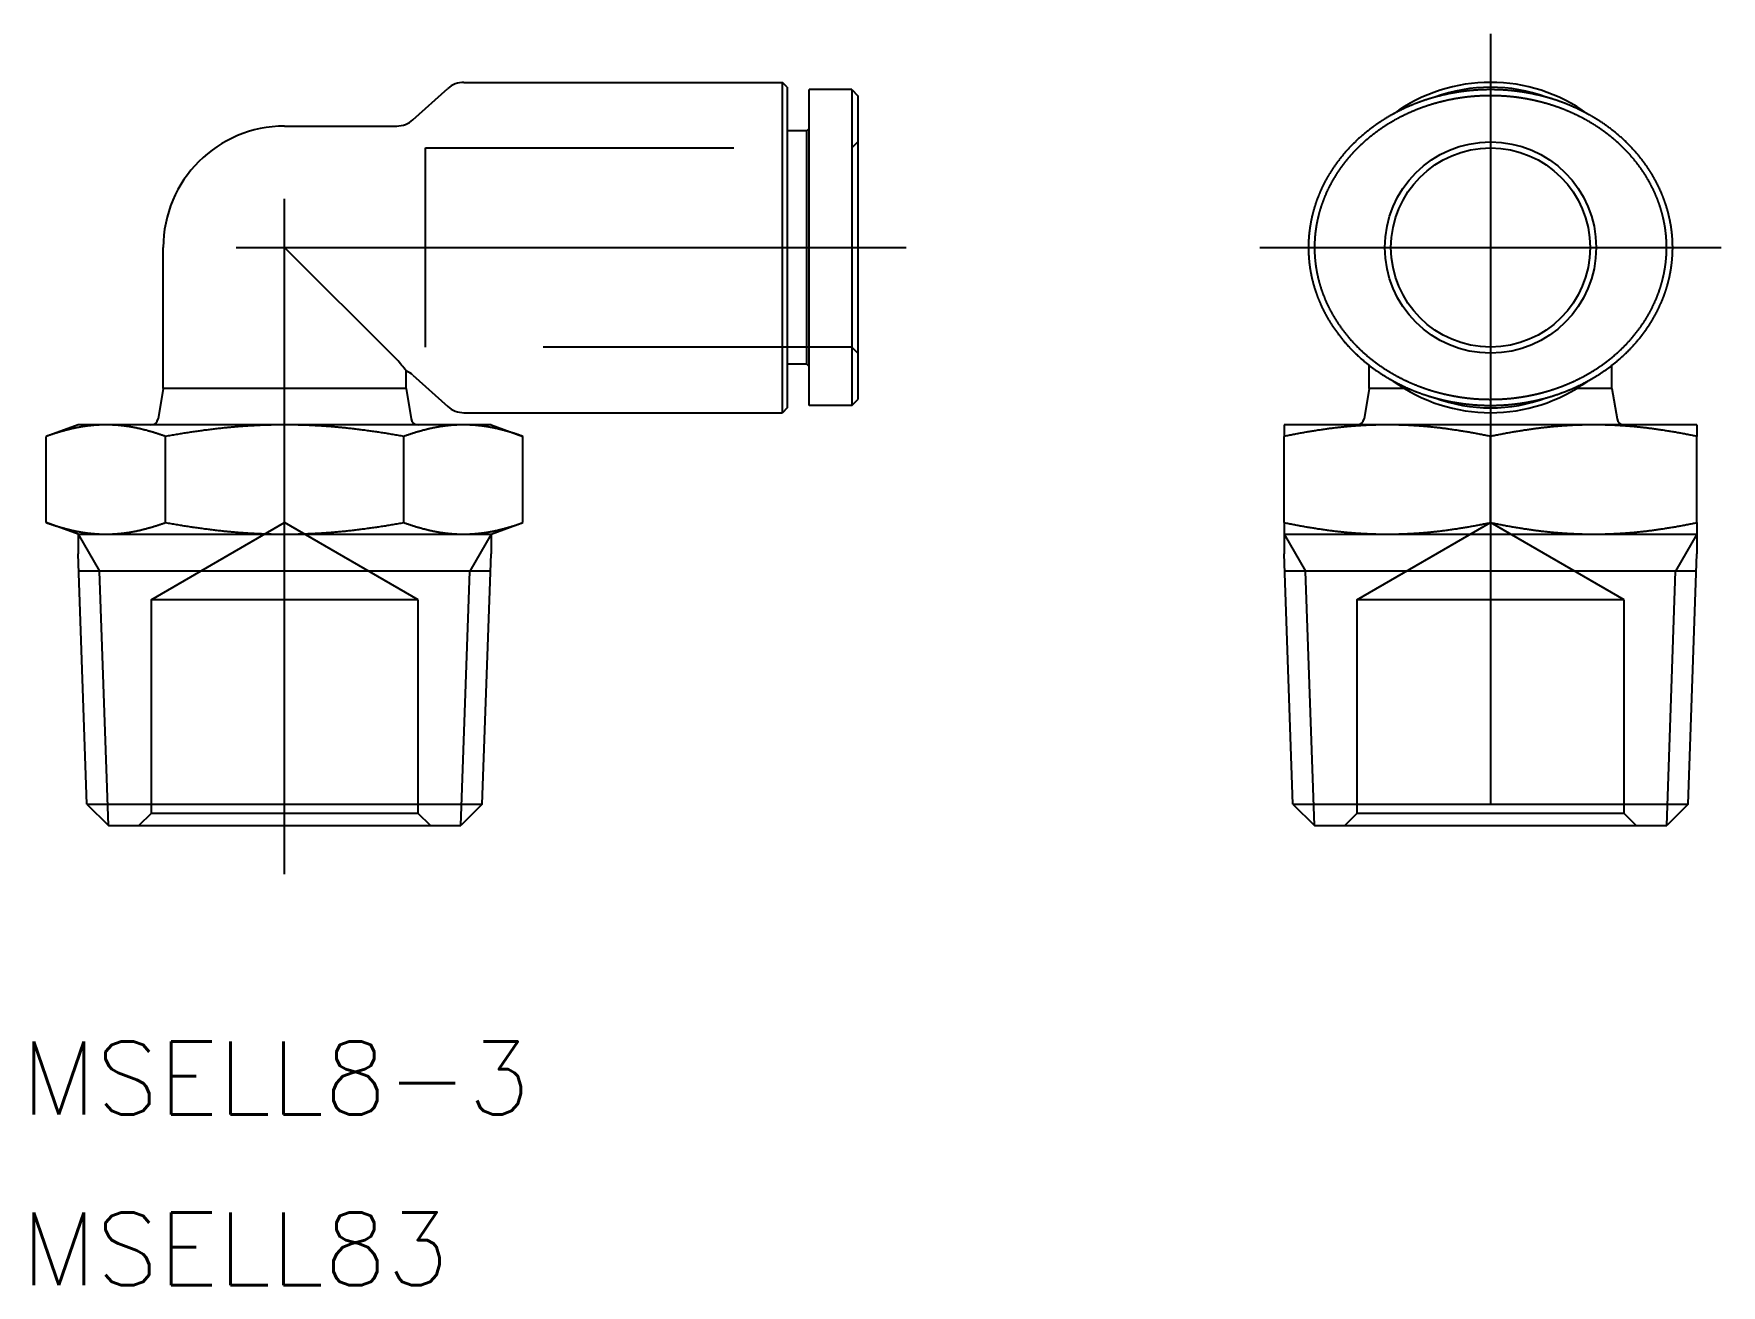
# Model space of a CAD drawing. Extents: x -10.3 to 59.2, y -18.9 to 32.6.
import ezdxf

# ---------------------------------------------------------------- set-up
doc = ezdxf.new("R2010")
doc.units = 0
doc.linetypes.add('CENTER', pattern=[50.8, 31.75, -6.35, 6.35, -6.35])
doc.linetypes.add('DASHED', pattern=[19.05, 12.7, -6.35])
doc.layers.get('0').update_dxf_attribs({"linetype": 'CONTINUOUS'})
doc.layers.add('CENTER', color=1, linetype='CENTER')
doc.styles.get("Standard").update_dxf_attribs({"font": 'txt.shx', "height": 3, "bigfont": 'bigfont.shx'})

msp = doc.modelspace()

# ---------------------------------------------------------------- texts
at = {"color": 7, "linetype": 'CONTINUOUS'}
for s, p in [('MSELL8-3', (-10.846176, -11.887214)), ('MSELL83', (-10.846176, -18.920558))]:
    msp.add_text(s, height=3, dxfattribs=at).set_placement(p)

# ---------------------------------------------------------------- linework, layer by layer
at = {"color": 7, "linetype": 'CONTINUOUS'}
for p, q in [((7.383736, 30.6), (20.5, 30.6)), ((20.5, 17), (20.5, 30.6)), ((20.7, 30.4), (20.5, 30.6)), ((5.285229, 29.056706), (6.714771, 30.343294)), ((20.7, 30.4), (20.7, 17.2)), ((21.6, 17.3), (21.6, 30.3)), ((23.35, 30.3), (21.6, 30.3)), ((23.35, 30.3), (23.35, 17.3)), ((23.35, 30.3), (23.6, 30.05)), ((23.6, 30.05), (23.6, 17.55)), ((0, 28.8), (4.616264, 28.8)), ((21.5, 28.6), (20.7, 28.6)), ((21.5, 28.6), (21.6, 28.7)), ((21.5, 19), (21.5, 28.6)), ((-5, 18), (-5, 23.8)), ((4.616264, 19.183736), (0, 23.8)), ((21.5, 19), (20.7, 19)), ((21.5, 19), (21.6, 18.9)), ((44.65817, 18), (44.65817, 18.955186)), ((54.65817, 18), (54.65817, 18.955186)), ((5, 18), (5, 18.723443)), ((5.285229, 18.543294), (6.714771, 17.256706)), ((-5, 18), (-5.20822, 16.75068)), ((5, 18), (-5, 18)), ((5, 18), (5.20822, 16.75068)), ((23.35, 17.3), (23.6, 17.55)), ((44.65817, 18), (44.44995, 16.75068)), ((46.108522, 18), (44.65817, 18)), ((54.65817, 18), (53.207818, 18)), ((54.65817, 18), (54.86639, 16.75068)), ((7.383736, 17), (20.5, 17)), ((20.7, 17.2), (20.5, 17)), ((23.35, 17.3), (21.6, 17.3)), ((-8.5, 16.5), (-9.814955, 16.021396)), ((-9.814955, 12.478604), (-9.814955, 16.021396)), ((8.5, 16.5), (-8.5, 16.5)), ((-4.907477, 12.478604), (-4.907477, 16.021396)), ((4.907477, 12.478604), (4.907477, 16.021396)), ((8.5, 16.5), (9.814955, 16.021396)), ((9.814955, 12.478604), (9.814955, 16.021396)), ((45.40817, 16.5), (41.15817, 16.5)), ((41.15817, 16.5), (41.15817, 16.021396)), ((41.15817, 12.478604), (41.15817, 16.021396)), ((53.90817, 16.5), (45.40817, 16.5)), ((49.65817, 12.478604), (49.65817, 16.021396)), ((58.15817, 16.5), (53.90817, 16.5)), ((58.15817, 16.5), (58.15817, 16.021396)), ((58.15817, 12.478604), (58.15817, 16.021396)), ((-8.5, 12), (-9.814955, 12.478604)), ((-8.5, 12), (8.5, 12)), ((-8.5, 12), (-8.5, 11.189527)), ((8.5, 12), (9.814955, 12.478604)), ((8.5, 12), (8.5, 11.189527)), ((41.15817, 12.478604), (41.15817, 12)), ((41.15817, 12), (45.40817, 12)), ((41.15817, 12), (41.15817, 11.189527)), ((45.40817, 12), (53.90817, 12)), ((53.90817, 12), (58.15817, 12)), ((58.15817, 12.478604), (58.15817, 12)), ((58.15817, 12), (58.15817, 11.189527)), ((-8.140227, 0.886974), (-8.5, 11.189527)), ((8.140227, 0.886974), (8.5, 11.189527)), ((41.517943, 0.886974), (41.15817, 11.189527)), ((57.798397, 0.886974), (58.15817, 11.189527)), ((8.475016, 10.474092), (-8.475016, 10.474092)), ((58.133186, 10.474092), (41.183153, 10.474092)), ((-8.140227, 0.886974), (8.138253, 0.886974)), ((-8.140227, 0.886974), (-7.253253, 0)), ((8.140227, 0.886974), (7.253253, 0)), ((41.517943, 0.886974), (57.796423, 0.886974)), ((41.517943, 0.886974), (42.404917, 0)), ((57.798397, 0.886974), (56.911423, 0)), ((-7.253253, 0), (7.253253, 0)), ((42.404917, 0), (56.911423, 0))]:
    msp.add_line(p, q, dxfattribs=at)
at = {"color": 3, "linetype": 'DASHED'}
for p, q in [((5.8, 27.9), (23.35, 27.9)), ((5.8, 19.7), (5.8, 27.9)), ((23.35, 27.9), (23.6, 28.15)), ((23.35, 19.7), (5.8, 19.7)), ((23.6, 19.45), (23.35, 19.7)), ((-5.5, 9.3), (0, 12.475426)), ((5.5, 9.3), (0, 12.475426)), ((44.15817, 9.3), (49.65817, 12.475426)), ((55.15817, 9.3), (49.65817, 12.475426)), ((5.5, 9.3), (-5.5, 9.3)), ((-5.5, 9.3), (-5.5, 0.5)), ((5.5, 0.5), (5.5, 9.3)), ((55.15817, 9.3), (44.15817, 9.3)), ((44.15817, 9.3), (44.15817, 0.5)), ((55.15817, 0.5), (55.15817, 9.3)), ((-5.5, 0.5), (-6, 0)), ((5.5, 0.5), (-5.5, 0.5)), ((6, 0), (5.5, 0.5)), ((44.15817, 0.5), (43.65817, 0)), ((55.15817, 0.5), (44.15817, 0.5)), ((55.65817, 0), (55.15817, 0.5))]:
    msp.add_line(p, q, dxfattribs=at)
at = {"color": 3, "linetype": 'CONTINUOUS'}
for p, q in [((-8.5, 12), (-7.619016, 10.474092)), ((8.5, 12), (7.619016, 10.474092)), ((41.15817, 12), (42.039153, 10.474092)), ((58.15817, 12), (57.277186, 10.474092)), ((-7.253253, 0), (-7.619016, 10.474092)), ((7.253253, 0), (7.619016, 10.474092)), ((42.404917, 0), (42.039153, 10.474092)), ((56.911423, 0), (57.277186, 10.474092))]:
    msp.add_line(p, q, dxfattribs=at)
at = {"color": 7}
for points in [[(49.6582, 17.3, 0), (49.6717, 17.3, 0), (49.6852, 17.3, 0), (49.6987, 17.3001, 0), (49.7122, 17.3002, 0), (49.7257, 17.3002, 0), (49.7392, 17.3004, 0), (49.7527, 17.3005, 0), (49.7662, 17.3006, 0), (49.7797, 17.3008, 0), (49.7932, 17.301, 0), (49.8067, 17.3012, 0), (49.8202, 17.3014, 0), (49.8336, 17.3017, 0), (49.8471, 17.302, 0), (49.8606, 17.3023, 0), (49.8741, 17.3026, 0), (49.8876, 17.3029, 0), (49.9011, 17.3033, 0), (49.9146, 17.3037, 0), (49.9281, 17.3041, 0), (49.9417, 17.3045, 0), (49.9552, 17.305, 0), (49.9688, 17.3054, 0), (49.9823, 17.3059, 0), (49.9959, 17.3064, 0), (50.0094, 17.307, 0), (50.023, 17.3075, 0), (50.0366, 17.3081, 0), (50.0502, 17.3087, 0), (50.0639, 17.3094, 0), (50.0775, 17.31, 0), (50.0912, 17.3107, 0), (50.1049, 17.3114, 0), (50.1186, 17.3121, 0), (50.1323, 17.3128, 0), (50.146, 17.3136, 0), (50.1598, 17.3144, 0), (50.1735, 17.3152, 0), (50.1873, 17.3161, 0), (50.2012, 17.3169, 0), (50.215, 17.3178, 0), (50.2289, 17.3187, 0), (50.2428, 17.3197, 0), (50.2567, 17.3206, 0), (50.2706, 17.3216, 0), (50.2846, 17.3226, 0), (50.2986, 17.3237, 0), (50.3126, 17.3247, 0), (50.3267, 17.3258, 0), (50.3408, 17.3269, 0), (50.3549, 17.3281, 0), (50.3691, 17.3292, 0), (50.3833, 17.3304, 0), (50.3975, 17.3316, 0), (50.4118, 17.3329, 0), (50.4261, 17.3342, 0), (50.4404, 17.3354, 0), (50.4548, 17.3368, 0), (50.4692, 17.3381, 0), (50.4836, 17.3395, 0), (50.4981, 17.3409, 0), (50.5126, 17.3423, 0), (50.5272, 17.3438, 0), (50.5418, 17.3453, 0), (50.5564, 17.3468, 0), (50.5711, 17.3483, 0), (50.5859, 17.3499, 0), (50.6007, 17.3515, 0), (50.6155, 17.3532, 0), (50.6304, 17.3548, 0), (50.6453, 17.3565, 0), (50.6603, 17.3583, 0), (50.6753, 17.36, 0), (50.6904, 17.3618, 0), (50.7055, 17.3637, 0), (50.7207, 17.3656, 0), (50.736, 17.3675, 0), (50.7513, 17.3694, 0), (50.7666, 17.3714, 0), (50.782, 17.3734, 0), (50.7975, 17.3754, 0), (50.813, 17.3775, 0), (50.8286, 17.3796, 0), (50.8442, 17.3818, 0), (50.8599, 17.384, 0), (50.8757, 17.3862, 0), (50.8915, 17.3885, 0), (50.9074, 17.3908, 0), (50.9233, 17.3932, 0), (50.9394, 17.3955, 0), (50.9555, 17.398, 0), (50.9716, 17.4005, 0), (50.9879, 17.403, 0), (51.0042, 17.4055, 0), (51.0205, 17.4081, 0), (51.037, 17.4108, 0), (51.0535, 17.4135, 0), (51.07, 17.4162, 0), (51.0867, 17.419, 0), (51.1034, 17.4218, 0), (51.1202, 17.4247, 0), (51.137, 17.4276, 0), (51.1539, 17.4306, 0), (51.1709, 17.4336, 0), (51.1879, 17.4366, 0), (51.205, 17.4397, 0), (51.2221, 17.4429, 0), (51.2393, 17.4461, 0), (51.2566, 17.4493, 0), (51.2739, 17.4526, 0), (51.2913, 17.456, 0), (51.3088, 17.4594, 0), (51.3263, 17.4628, 0), (51.3439, 17.4663, 0), (51.3615, 17.4699, 0), (51.3792, 17.4735, 0), (51.397, 17.4771, 0), (51.4148, 17.4808, 0), (51.4327, 17.4846, 0), (51.4506, 17.4884, 0), (51.4685, 17.4922, 0), (51.4865, 17.4961, 0), (51.5046, 17.5001, 0), (51.5227, 17.5041, 0), (51.5409, 17.5082, 0), (51.5591, 17.5123, 0), (51.5773, 17.5165, 0), (51.5956, 17.5207, 0), (51.6139, 17.525, 0), (51.6323, 17.5293, 0), (51.6508, 17.5337, 0), (51.6692, 17.5382, 0), (51.6877, 17.5427, 0), (51.7063, 17.5472, 0), (51.7249, 17.5519, 0), (51.7435, 17.5565, 0), (51.7622, 17.5613, 0), (51.7809, 17.566, 0), (51.7997, 17.5709, 0), (51.8184, 17.5758, 0), (51.8373, 17.5807, 0), (51.8561, 17.5857, 0), (51.875, 17.5908, 0), (51.894, 17.5959, 0), (51.9129, 17.6011, 0), (51.932, 17.6063, 0), (51.951, 17.6116, 0), (51.9701, 17.6169, 0), (51.9892, 17.6223, 0), (52.0083, 17.6278, 0), (52.0275, 17.6333, 0), (52.0467, 17.6389, 0), (52.0659, 17.6445, 0), (52.0852, 17.6502, 0), (52.1045, 17.6559, 0), (52.1238, 17.6617, 0), (52.1431, 17.6676, 0), (52.1625, 17.6735, 0), (52.1819, 17.6795, 0), (52.2013, 17.6856, 0), (52.2207, 17.6917, 0), (52.2402, 17.6978, 0), (52.2597, 17.704, 0), (52.2792, 17.7103, 0), (52.2988, 17.7167, 0), (52.3183, 17.7231, 0), (52.3379, 17.7295, 0), (52.3575, 17.736, 0), (52.3772, 17.7426, 0), (52.3968, 17.7493, 0), (52.4165, 17.756, 0), (52.4361, 17.7627, 0), (52.4558, 17.7695, 0), (52.4756, 17.7764, 0), (52.4953, 17.7834, 0), (52.515, 17.7904, 0), (52.5348, 17.7975, 0), (52.5546, 17.8046, 0), (52.5744, 17.8118, 0), (52.5942, 17.819, 0), (52.614, 17.8264, 0), (52.6338, 17.8337, 0), (52.6537, 17.8412, 0), (52.6735, 17.8487, 0), (52.6934, 17.8563, 0), (52.7133, 17.8639, 0), (52.7331, 17.8716, 0), (52.753, 17.8794, 0), (52.7729, 17.8872, 0), (52.7928, 17.8951, 0), (52.8127, 17.903, 0), (52.8327, 17.9111, 0), (52.8526, 17.9191, 0), (52.8725, 17.9273, 0), (52.8924, 17.9355, 0), (52.9124, 17.9438, 0), (52.9323, 17.9521, 0), (52.9522, 17.9605, 0), (52.9722, 17.969, 0), (52.9921, 17.9775, 0), (53.0121, 17.9861, 0), (53.032, 17.9948, 0), (53.0519, 18.0035, 0), (53.0719, 18.0123, 0), (53.0918, 18.0212, 0), (53.1118, 18.0302, 0), (53.1317, 18.0392, 0), (53.1517, 18.0482, 0), (53.1716, 18.0574, 0), (53.1916, 18.0666, 0), (53.2115, 18.0759, 0), (53.2315, 18.0852, 0), (53.2515, 18.0946, 0), (53.2714, 18.1041, 0), (53.2914, 18.1137, 0), (53.3113, 18.1233, 0), (53.3313, 18.133, 0), (53.3512, 18.1427, 0), (53.3712, 18.1525, 0), (53.3911, 18.1624, 0), (53.411, 18.1724, 0), (53.431, 18.1824, 0), (53.4509, 18.1925, 0), (53.4708, 18.2027, 0), (53.4907, 18.2129, 0), (53.5106, 18.2232, 0), (53.5305, 18.2336, 0), (53.5504, 18.244, 0), (53.5703, 18.2545, 0), (53.5901, 18.2651, 0), (53.61, 18.2757, 0), (53.6298, 18.2864, 0), (53.6497, 18.2972, 0), (53.6695, 18.308, 0), (53.6893, 18.3189, 0), (53.7091, 18.3299, 0), (53.7289, 18.3409, 0), (53.7486, 18.352, 0), (53.7684, 18.3632, 0), (53.7881, 18.3745, 0), (53.8079, 18.3858, 0), (53.8276, 18.3972, 0), (53.8472, 18.4086, 0), (53.8669, 18.4201, 0), (53.8866, 18.4317, 0), (53.9062, 18.4434, 0), (53.9258, 18.4551, 0), (53.9454, 18.4669, 0), (53.965, 18.4787, 0), (53.9846, 18.4906, 0), (54.0041, 18.5026, 0), (54.0236, 18.5147, 0), (54.0431, 18.5268, 0), (54.0626, 18.539, 0), (54.082, 18.5513, 0), (54.1014, 18.5636, 0), (54.1208, 18.576, 0), (54.1402, 18.5885, 0), (54.1595, 18.601, 0), (54.1789, 18.6136, 0), (54.1982, 18.6262, 0), (54.2174, 18.639, 0), (54.2367, 18.6518, 0), (54.2559, 18.6646, 0), (54.2751, 18.6776, 0), (54.2942, 18.6906, 0), (54.3133, 18.7036, 0), (54.3324, 18.7168, 0), (54.3515, 18.73, 0), (54.3705, 18.7433, 0), (54.3895, 18.7566, 0), (54.4085, 18.77, 0), (54.4274, 18.7835, 0), (54.4463, 18.797, 0), (54.4652, 18.8106, 0), (54.484, 18.8243, 0), (54.5028, 18.838, 0), (54.5215, 18.8518, 0), (54.5402, 18.8657, 0), (54.5589, 18.8797, 0), (54.5776, 18.8936, 0), (54.5962, 18.9077, 0), (54.6147, 18.9218, 0), (54.6332, 18.936, 0), (54.6517, 18.9503, 0), (54.6702, 18.9646, 0), (54.6885, 18.979, 0), (54.7069, 18.9934, 0), (54.7252, 19.0079, 0), (54.7435, 19.0225, 0), (54.7617, 19.0371, 0), (54.7799, 19.0518, 0), (54.798, 19.0666, 0), (54.8161, 19.0814, 0), (54.8341, 19.0963, 0), (54.8521, 19.1112, 0), (54.8701, 19.1262, 0), (54.888, 19.1412, 0), (54.9058, 19.1564, 0), (54.9237, 19.1715, 0), (54.9414, 19.1867, 0), (54.9591, 19.202, 0), (54.9768, 19.2174, 0), (54.9944, 19.2328, 0), (55.0119, 19.2482, 0), (55.0295, 19.2638, 0), (55.0469, 19.2793, 0), (55.0643, 19.295, 0), (55.0817, 19.3106, 0), (55.099, 19.3264, 0), (55.1162, 19.3422, 0), (55.1334, 19.358, 0), (55.1505, 19.3739, 0), (55.1676, 19.3899, 0), (55.1846, 19.4059, 0), (55.2016, 19.422, 0), (55.2185, 19.4381, 0), (55.2353, 19.4543, 0), (55.2521, 19.4705, 0), (55.2689, 19.4868, 0), (55.2855, 19.5031, 0), (55.3021, 19.5195, 0), (55.3187, 19.5359, 0), (55.3352, 19.5524, 0), (55.3516, 19.569, 0), (55.368, 19.5856, 0), (55.3843, 19.6022, 0), (55.4006, 19.6189, 0), (55.4167, 19.6356, 0), (55.4329, 19.6524, 0), (55.4489, 19.6693, 0), (55.4649, 19.6861, 0), (55.4808, 19.7031, 0), (55.4967, 19.7201, 0), (55.5125, 19.7371, 0), (55.5282, 19.7542, 0), (55.5439, 19.7713, 0), (55.5595, 19.7885, 0), (55.575, 19.8057, 0), (55.5904, 19.8229, 0), (55.6058, 19.8402, 0), (55.6211, 19.8576, 0), (55.6364, 19.875, 0), (55.6515, 19.8924, 0), (55.6666, 19.9099, 0), (55.6817, 19.9274, 0), (55.6966, 19.9449, 0), (55.7115, 19.9625, 0), (55.7263, 19.9802, 0), (55.7411, 19.9978, 0), (55.7558, 20.0155, 0), (55.7704, 20.0333, 0), (55.7849, 20.0511, 0), (55.7994, 20.0689, 0), (55.8138, 20.0868, 0), (55.8281, 20.1047, 0), (55.8423, 20.1226, 0), (55.8565, 20.1406, 0), (55.8706, 20.1586, 0), (55.8846, 20.1766, 0), (55.8986, 20.1947, 0), (55.9125, 20.2128, 0), (55.9263, 20.231, 0), (55.94, 20.2492, 0), (55.9537, 20.2674, 0), (55.9672, 20.2856, 0), (55.9807, 20.3039, 0), (55.9942, 20.3222, 0), (56.0075, 20.3405, 0), (56.0208, 20.3589, 0), (56.034, 20.3773, 0), (56.0471, 20.3958, 0), (56.0602, 20.4142, 0), (56.0732, 20.4327, 0), (56.0861, 20.4512, 0), (56.0989, 20.4698, 0), (56.1116, 20.4884, 0), (56.1243, 20.507, 0), (56.1369, 20.5256, 0), (56.1494, 20.5442, 0), (56.1619, 20.5629, 0), (56.1742, 20.5816, 0), (56.1865, 20.6004, 0), (56.1987, 20.6191, 0), (56.2108, 20.6379, 0), (56.2229, 20.6567, 0), (56.2348, 20.6756, 0), (56.2467, 20.6944, 0), (56.2585, 20.7133, 0), (56.2703, 20.7322, 0), (56.2819, 20.7511, 0), (56.2935, 20.7701, 0), (56.305, 20.789, 0), (56.3164, 20.808, 0), (56.3277, 20.827, 0), (56.3389, 20.846, 0), (56.3501, 20.8651, 0), (56.3612, 20.8842, 0), (56.3722, 20.9032, 0), (56.3831, 20.9224, 0), (56.394, 20.9415, 0), (56.4048, 20.9606, 0), (56.4155, 20.9798, 0), (56.4261, 20.999, 0), (56.4366, 21.0182, 0), (56.4471, 21.0375, 0), (56.4575, 21.0567, 0), (56.4678, 21.076, 0), (56.478, 21.0953, 0), (56.4882, 21.1146, 0), (56.4982, 21.1339, 0), (56.5082, 21.1533, 0), (56.5182, 21.1726, 0), (56.528, 21.192, 0), (56.5378, 21.2114, 0), (56.5475, 21.2308, 0), (56.5571, 21.2503, 0), (56.5666, 21.2697, 0), (56.576, 21.2892, 0), (56.5854, 21.3087, 0), (56.5947, 21.3282, 0), (56.6039, 21.3477, 0), (56.6131, 21.3673, 0), (56.6221, 21.3868, 0), (56.6311, 21.4064, 0), (56.64, 21.426, 0), (56.6489, 21.4456, 0), (56.6576, 21.4652, 0), (56.6663, 21.4849, 0), (56.6749, 21.5045, 0), (56.6834, 21.5242, 0), (56.6919, 21.5439, 0), (56.7003, 21.5636, 0), (56.7086, 21.5833, 0), (56.7168, 21.603, 0), (56.7249, 21.6228, 0), (56.733, 21.6425, 0), (56.741, 21.6623, 0), (56.7489, 21.6821, 0), (56.7567, 21.7019, 0), (56.7645, 21.7217, 0), (56.7721, 21.7415, 0), (56.7797, 21.7613, 0), (56.7873, 21.7812, 0), (56.7947, 21.8011, 0), (56.8021, 21.8209, 0), (56.8094, 21.8408, 0), (56.8166, 21.8607, 0), (56.8237, 21.8806, 0), (56.8308, 21.9006, 0), (56.8378, 21.9205, 0), (56.8447, 21.9404, 0), (56.8515, 21.9604, 0), (56.8583, 21.9804, 0), (56.865, 22.0003, 0), (56.8716, 22.0203, 0), (56.8781, 22.0403, 0), (56.8846, 22.0603, 0), (56.8909, 22.0804, 0), (56.8972, 22.1004, 0), (56.9035, 22.1204, 0), (56.9096, 22.1405, 0), (56.9157, 22.1605, 0), (56.9217, 22.1806, 0), (56.9276, 22.2007, 0), (56.9335, 22.2208, 0), (56.9392, 22.2409, 0), (56.9449, 22.261, 0), (56.9505, 22.2811, 0), (56.9561, 22.3012, 0), (56.9615, 22.3213, 0), (56.9669, 22.3415, 0), (56.9722, 22.3616, 0), (56.9775, 22.3818, 0), (56.9826, 22.4019, 0), (56.9877, 22.4221, 0), (56.9927, 22.4423, 0), (56.9977, 22.4625, 0), (57.0025, 22.4827, 0), (57.0073, 22.5029, 0), (57.012, 22.5231, 0), (57.0167, 22.5433, 0), (57.0212, 22.5635, 0), (57.0257, 22.5837, 0), (57.0301, 22.604, 0), (57.0345, 22.6242, 0), (57.0387, 22.6445, 0), (57.0429, 22.6647, 0), (57.047, 22.685, 0), (57.051, 22.7052, 0), (57.055, 22.7255, 0), (57.0589, 22.7458, 0), (57.0627, 22.7661, 0), (57.0664, 22.7864, 0), (57.0701, 22.8067, 0), (57.0737, 22.827, 0), (57.0772, 22.8473, 0), (57.0806, 22.8676, 0), (57.084, 22.8879, 0), (57.0873, 22.9082, 0), (57.0905, 22.9285, 0), (57.0936, 22.9489, 0), (57.0967, 22.9692, 0), (57.0996, 22.9895, 0), (57.1026, 23.0099, 0), (57.1054, 23.0302, 0), (57.1082, 23.0506, 0), (57.1108, 23.0709, 0), (57.1135, 23.0913, 0), (57.116, 23.1116, 0), (57.1185, 23.132, 0), (57.1209, 23.1524, 0), (57.1232, 23.1727, 0), (57.1254, 23.1931, 0), (57.1276, 23.2135, 0), (57.1297, 23.2339, 0), (57.1317, 23.2542, 0), (57.1336, 23.2746, 0), (57.1355, 23.295, 0), (57.1373, 23.3154, 0), (57.139, 23.3358, 0), (57.1407, 23.3562, 0), (57.1422, 23.3766, 0), (57.1437, 23.397, 0), (57.1452, 23.4174, 0), (57.1465, 23.4378, 0), (57.1478, 23.4582, 0), (57.149, 23.4786, 0), (57.1501, 23.499, 0), (57.1512, 23.5194, 0), (57.1522, 23.5398, 0), (57.1531, 23.5602, 0), (57.1539, 23.5807, 0), (57.1546, 23.6011, 0), (57.1553, 23.6215, 0), (57.1559, 23.6419, 0), (57.1565, 23.6623, 0), (57.1569, 23.6827, 0), (57.1573, 23.7032, 0), (57.1576, 23.7236, 0), (57.1579, 23.744, 0), (57.158, 23.7644, 0), (57.1581, 23.7848, 0), (57.1582, 23.8053, 0), (57.1581, 23.8257, 0), (57.158, 23.8461, 0), (57.1578, 23.8665, 0), (57.1575, 23.8869, 0), (57.1571, 23.9073, 0), (57.1567, 23.9277, 0), (57.1562, 23.9481, 0), (57.1556, 23.9685, 0), (57.155, 23.9889, 0), (57.1543, 24.0093, 0), (57.1535, 24.0297, 0), (57.1526, 24.0501, 0), (57.1517, 24.0705, 0), (57.1506, 24.0909, 0), (57.1496, 24.1113, 0), (57.1484, 24.1317, 0), (57.1472, 24.1521, 0), (57.1458, 24.1724, 0), (57.1445, 24.1928, 0), (57.143, 24.2132, 0), (57.1415, 24.2335, 0), (57.1399, 24.2539, 0), (57.1382, 24.2742, 0), (57.1364, 24.2946, 0), (57.1346, 24.3149, 0), (57.1327, 24.3353, 0), (57.1307, 24.3556, 0), (57.1287, 24.3759, 0), (57.1265, 24.3962, 0), (57.1244, 24.4166, 0), (57.1221, 24.4369, 0), (57.1197, 24.4572, 0), (57.1173, 24.4775, 0), (57.1148, 24.4978, 0), (57.1123, 24.518, 0), (57.1096, 24.5383, 0), (57.1069, 24.5586, 0), (57.1041, 24.5788, 0), (57.1013, 24.5991, 0), (57.0983, 24.6193, 0), (57.0953, 24.6396, 0), (57.0923, 24.6598, 0), (57.0891, 24.68, 0), (57.0859, 24.7002, 0), (57.0826, 24.7204, 0), (57.0792, 24.7406, 0), (57.0758, 24.7607, 0), (57.0722, 24.7809, 0), (57.0687, 24.8011, 0), (57.065, 24.8212, 0), (57.0613, 24.8413, 0), (57.0575, 24.8614, 0), (57.0536, 24.8815, 0), (57.0496, 24.9016, 0), (57.0456, 24.9217, 0), (57.0415, 24.9418, 0), (57.0373, 24.9618, 0), (57.0331, 24.9818, 0), (57.0288, 25.0019, 0), (57.0244, 25.0219, 0), (57.0199, 25.0419, 0), (57.0154, 25.0618, 0), (57.0108, 25.0818, 0), (57.0062, 25.1017, 0), (57.0014, 25.1217, 0), (56.9966, 25.1416, 0), (56.9917, 25.1615, 0), (56.9868, 25.1814, 0), (56.9817, 25.2012, 0), (56.9767, 25.2211, 0), (56.9715, 25.2409, 0), (56.9663, 25.2607, 0), (56.961, 25.2805, 0), (56.9556, 25.3003, 0), (56.9501, 25.32, 0), (56.9446, 25.3398, 0), (56.939, 25.3595, 0), (56.9334, 25.3792, 0), (56.9277, 25.3989, 0), (56.9219, 25.4186, 0), (56.916, 25.4382, 0), (56.9101, 25.4578, 0), (56.9041, 25.4774, 0), (56.898, 25.497, 0), (56.8919, 25.5166, 0), (56.8857, 25.5361, 0), (56.8794, 25.5556, 0), (56.873, 25.5751, 0), (56.8666, 25.5946, 0), (56.8602, 25.614, 0), (56.8536, 25.6335, 0), (56.847, 25.6529, 0), (56.8403, 25.6723, 0), (56.8335, 25.6916, 0), (56.8267, 25.711, 0), (56.8198, 25.7303, 0), (56.8129, 25.7495, 0), (56.8059, 25.7688, 0), (56.7988, 25.788, 0), (56.7916, 25.8073, 0), (56.7844, 25.8264, 0), (56.7771, 25.8456, 0), (56.7697, 25.8647, 0), (56.7623, 25.8838, 0), (56.7548, 25.9029, 0), (56.7472, 25.922, 0), (56.7396, 25.941, 0), (56.7319, 25.96, 0), (56.7242, 25.979, 0), (56.7164, 25.9979, 0), (56.7085, 26.0168, 0), (56.7005, 26.0357, 0), (56.6925, 26.0546, 0), (56.6844, 26.0734, 0), (56.6763, 26.0922, 0), (56.6681, 26.111, 0), (56.6598, 26.1297, 0), (56.6515, 26.1485, 0), (56.6431, 26.1671, 0), (56.6346, 26.1858, 0), (56.6261, 26.2044, 0), (56.6175, 26.223, 0), (56.6089, 26.2416, 0), (56.6002, 26.2601, 0), (56.5914, 26.2786, 0), (56.5826, 26.2971, 0), (56.5737, 26.3155, 0), (56.5647, 26.3339, 0), (56.5557, 26.3523, 0), (56.5466, 26.3707, 0), (56.5375, 26.389, 0), (56.5283, 26.4072, 0), (56.519, 26.4255, 0), (56.5097, 26.4437, 0), (56.5003, 26.4619, 0), (56.4909, 26.48, 0), (56.4814, 26.4982, 0), (56.4719, 26.5162, 0), (56.4622, 26.5343, 0), (56.4526, 26.5523, 0), (56.4428, 26.5703, 0), (56.433, 26.5882, 0), (56.4232, 26.6061, 0), (56.4133, 26.624, 0), (56.4033, 26.6418, 0), (56.3933, 26.6596, 0), (56.3832, 26.6774, 0), (56.3731, 26.6951, 0), (56.3629, 26.7128, 0), (56.3526, 26.7305, 0), (56.3423, 26.7481, 0), (56.332, 26.7657, 0), (56.3216, 26.7833, 0), (56.3111, 26.8008, 0), (56.3006, 26.8182, 0), (56.29, 26.8357, 0), (56.2793, 26.8531, 0), (56.2686, 26.8704, 0), (56.2579, 26.8878, 0), (56.2471, 26.9051, 0), (56.2362, 26.9223, 0), (56.2253, 26.9395, 0), (56.2144, 26.9567, 0), (56.2033, 26.9738, 0), (56.1923, 26.9909, 0), (56.1811, 27.0079, 0), (56.17, 27.025, 0), (56.1587, 27.0419, 0), (56.1475, 27.0589, 0), (56.1361, 27.0757, 0), (56.1247, 27.0926, 0), (56.1133, 27.1094, 0), (56.1018, 27.1262, 0), (56.0903, 27.1429, 0), (56.0787, 27.1596, 0), (56.067, 27.1763, 0), (56.0553, 27.1929, 0), (56.0436, 27.2095, 0), (56.0318, 27.226, 0), (56.02, 27.2425, 0), (56.0081, 27.259, 0), (55.9961, 27.2754, 0), (55.9841, 27.2918, 0), (55.9721, 27.3081, 0), (55.96, 27.3244, 0), (55.9478, 27.3407, 0), (55.9356, 27.3569, 0), (55.9234, 27.373, 0), (55.9111, 27.3892, 0), (55.8988, 27.4053, 0), (55.8864, 27.4213, 0), (55.8739, 27.4374, 0), (55.8615, 27.4533, 0), (55.8489, 27.4693, 0), (55.8363, 27.4852, 0), (55.8237, 27.501, 0), (55.811, 27.5168, 0), (55.7983, 27.5326, 0), (55.7855, 27.5483, 0), (55.7727, 27.564, 0), (55.7598, 27.5797, 0), (55.7469, 27.5953, 0), (55.734, 27.6109, 0), (55.721, 27.6264, 0), (55.7079, 27.6419, 0), (55.6948, 27.6573, 0), (55.6817, 27.6727, 0), (55.6685, 27.6881, 0), (55.6552, 27.7034, 0), (55.6419, 27.7187, 0), (55.6286, 27.7339, 0), (55.6152, 27.7491, 0), (55.6018, 27.7643, 0), (55.5883, 27.7794, 0), (55.5748, 27.7945, 0), (55.5613, 27.8095, 0), (55.5477, 27.8245, 0), (55.534, 27.8395, 0), (55.5204, 27.8544, 0), (55.5066, 27.8692, 0), (55.4928, 27.8841, 0), (55.479, 27.8989, 0), (55.4652, 27.9136, 0), (55.4513, 27.9283, 0), (55.4373, 27.943, 0), (55.4233, 27.9576, 0), (55.4093, 27.9722, 0), (55.3952, 27.9867, 0), (55.3811, 28.0012, 0), (55.3669, 28.0156, 0), (55.3527, 28.03, 0), (55.3384, 28.0444, 0), (55.3242, 28.0587, 0), (55.3098, 28.073, 0), (55.2954, 28.0872, 0), (55.281, 28.1014, 0), (55.2666, 28.1156, 0), (55.2521, 28.1297, 0), (55.2375, 28.1438, 0), (55.223, 28.1578, 0), (55.2083, 28.1718, 0), (55.1937, 28.1857, 0), (55.179, 28.1996, 0), (55.1642, 28.2135, 0), (55.1494, 28.2273, 0), (55.1346, 28.2411, 0), (55.1198, 28.2548, 0), (55.1048, 28.2685, 0), (55.0899, 28.2821, 0), (55.0749, 28.2957, 0), (55.0599, 28.3093, 0), (55.0448, 28.3228, 0), (55.0297, 28.3362, 0), (55.0146, 28.3497, 0), (54.9994, 28.363, 0), (54.9842, 28.3764, 0), (54.969, 28.3897, 0), (54.9537, 28.4029, 0), (54.9384, 28.4161, 0), (54.923, 28.4293, 0), (54.9076, 28.4424, 0), (54.8922, 28.4555, 0), (54.8767, 28.4685, 0), (54.8612, 28.4815, 0), (54.8456, 28.4944, 0), (54.83, 28.5073, 0), (54.8144, 28.5202, 0), (54.7987, 28.533, 0), (54.7831, 28.5458, 0), (54.7673, 28.5585, 0), (54.7516, 28.5712, 0), (54.7358, 28.5838, 0), (54.7199, 28.5964, 0), (54.7041, 28.6089, 0), (54.6881, 28.6214, 0), (54.6722, 28.6339, 0), (54.6562, 28.6463, 0), (54.6402, 28.6587, 0), (54.6242, 28.671, 0), (54.6081, 28.6833, 0), (54.592, 28.6955, 0), (54.5758, 28.7077, 0), (54.5597, 28.7198, 0), (54.5434, 28.7319, 0), (54.5272, 28.744, 0), (54.5109, 28.756, 0), (54.4946, 28.768, 0), (54.4783, 28.7799, 0), (54.4619, 28.7918, 0), (54.4455, 28.8036, 0), (54.429, 28.8154, 0), (54.4126, 28.8271, 0), (54.396, 28.8388, 0), (54.3795, 28.8504, 0), (54.3629, 28.862, 0), (54.3463, 28.8736, 0), (54.3297, 28.8851, 0), (54.313, 28.8966, 0), (54.2964, 28.908, 0), (54.2796, 28.9194, 0), (54.2629, 28.9307, 0), (54.2461, 28.942, 0), (54.2293, 28.9532, 0), (54.2124, 28.9644, 0), (54.1956, 28.9755, 0), (54.1787, 28.9866, 0), (54.1617, 28.9977, 0), (54.1448, 29.0087, 0), (54.1278, 29.0196, 0), (54.1108, 29.0306, 0), (54.0937, 29.0414, 0), (54.0766, 29.0522, 0), (54.0595, 29.063, 0), (54.0424, 29.0737, 0), (54.0252, 29.0844, 0), (54.0081, 29.0951, 0), (53.9908, 29.1056, 0), (53.9736, 29.1162, 0), (53.9563, 29.1267, 0), (53.939, 29.1371, 0), (53.9217, 29.1475, 0), (53.9044, 29.1579, 0), (53.887, 29.1682, 0), (53.8696, 29.1785, 0), (53.8522, 29.1887, 0), (53.8347, 29.1989, 0), (53.8172, 29.209, 0), (53.7997, 29.2191, 0), (53.7822, 29.2291, 0), (53.7647, 29.2391, 0), (53.7471, 29.249, 0), (53.7295, 29.2589, 0), (53.7118, 29.2687, 0), (53.6942, 29.2785, 0), (53.6765, 29.2883, 0), (53.6588, 29.298, 0), (53.6411, 29.3077, 0), (53.6233, 29.3173, 0), (53.6056, 29.3268, 0), (53.5878, 29.3364, 0), (53.57, 29.3458, 0), (53.5521, 29.3552, 0), (53.5342, 29.3646, 0), (53.5164, 29.374, 0), (53.4985, 29.3832, 0), (53.4805, 29.3925, 0), (53.4626, 29.4017, 0), (53.4446, 29.4108, 0), (53.4266, 29.4199, 0), (53.4086, 29.4289, 0), (53.3905, 29.4379, 0), (53.3725, 29.4469, 0), (53.3544, 29.4558, 0), (53.3363, 29.4647, 0), (53.3181, 29.4735, 0), (53.3, 29.4822, 0), (53.2818, 29.491, 0), (53.2636, 29.4996, 0), (53.2454, 29.5083, 0), (53.2272, 29.5168, 0), (53.209, 29.5254, 0), (53.1907, 29.5338, 0), (53.1724, 29.5423, 0), (53.1541, 29.5507, 0), (53.1358, 29.559, 0), (53.1174, 29.5673, 0), (53.0991, 29.5756, 0), (53.0807, 29.5837, 0), (53.0623, 29.5919, 0), (53.0439, 29.6, 0), (53.0254, 29.6081, 0), (53.007, 29.6161, 0), (52.9885, 29.624, 0), (52.97, 29.6319, 0), (52.9515, 29.6398, 0), (52.933, 29.6476, 0), (52.9144, 29.6554, 0), (52.8959, 29.6631, 0), (52.8773, 29.6708, 0), (52.8587, 29.6785, 0), (52.8401, 29.686, 0), (52.8214, 29.6936, 0), (52.8028, 29.7011, 0), (52.7841, 29.7085, 0), (52.7654, 29.7159, 0), (52.7467, 29.7233, 0), (52.728, 29.7306, 0), (52.7093, 29.7378, 0), (52.6905, 29.7451, 0), (52.6717, 29.7522, 0), (52.6529, 29.7593, 0), (52.6341, 29.7664, 0), (52.6153, 29.7734, 0), (52.5965, 29.7804, 0), (52.5776, 29.7873, 0), (52.5587, 29.7942, 0), (52.5399, 29.8011, 0), (52.521, 29.8079, 0), (52.502, 29.8146, 0), (52.4831, 29.8213, 0), (52.4642, 29.828, 0), (52.4452, 29.8346, 0), (52.4262, 29.8411, 0), (52.4072, 29.8476, 0), (52.3882, 29.8541, 0), (52.3692, 29.8605, 0), (52.3501, 29.8669, 0), (52.3311, 29.8732, 0), (52.312, 29.8795, 0), (52.2929, 29.8857, 0), (52.2738, 29.8919, 0), (52.2547, 29.898, 0), (52.2356, 29.9041, 0), (52.2164, 29.9102, 0), (52.1973, 29.9162, 0), (52.1781, 29.9221, 0), (52.1589, 29.928, 0), (52.1397, 29.9339, 0), (52.1205, 29.9397, 0), (52.1013, 29.9455, 0), (52.0821, 29.9512, 0), (52.0628, 29.9569, 0), (52.0436, 29.9625, 0), (52.0243, 29.9681, 0), (52.005, 29.9736, 0), (51.9857, 29.9791, 0), (51.9664, 29.9845, 0), (51.947, 29.9899, 0), (51.9277, 29.9953, 0), (51.9083, 30.0006, 0), (51.889, 30.0058, 0), (51.8696, 30.011, 0), (51.8502, 30.0162, 0), (51.8308, 30.0213, 0), (51.8114, 30.0264, 0), (51.792, 30.0314, 0), (51.7725, 30.0364, 0), (51.7531, 30.0413, 0), (51.7336, 30.0462, 0), (51.7142, 30.051, 0), (51.6947, 30.0558, 0), (51.6752, 30.0605, 0), (51.6557, 30.0652, 0), (51.6362, 30.0699, 0), (51.6166, 30.0745, 0), (51.5971, 30.079, 0), (51.5776, 30.0835, 0), (51.558, 30.088, 0), (51.5384, 30.0924, 0), (51.5189, 30.0968, 0), (51.4993, 30.1011, 0), (51.4797, 30.1054, 0), (51.4601, 30.1096, 0), (51.4404, 30.1138, 0), (51.4208, 30.1179, 0), (51.4012, 30.122, 0), (51.3815, 30.1261, 0), (51.3619, 30.1301, 0), (51.3422, 30.134, 0), (51.3225, 30.1379, 0), (51.3028, 30.1418, 0), (51.2832, 30.1456, 0), (51.2635, 30.1494, 0), (51.2437, 30.1531, 0), (51.224, 30.1568, 0), (51.2043, 30.1604, 0), (51.1846, 30.164, 0), (51.1648, 30.1675, 0), (51.1451, 30.171, 0), (51.1253, 30.1744, 0), (51.1055, 30.1778, 0), (51.0858, 30.1812, 0), (51.066, 30.1845, 0), (51.0462, 30.1877, 0), (51.0264, 30.1909, 0), (51.0066, 30.1941, 0), (50.9868, 30.1972, 0), (50.9669, 30.2003, 0), (50.9471, 30.2033, 0), (50.9273, 30.2063, 0), (50.9074, 30.2092, 0), (50.8876, 30.2121, 0), (50.8677, 30.2149, 0), (50.8479, 30.2177, 0), (50.828, 30.2204, 0), (50.8081, 30.2231, 0), (50.7882, 30.2258, 0), (50.7683, 30.2284, 0), (50.7485, 30.231, 0), (50.7286, 30.2335, 0), (50.7086, 30.2359, 0), (50.6887, 30.2383, 0), (50.6688, 30.2407, 0), (50.6489, 30.243, 0), (50.629, 30.2453, 0), (50.609, 30.2476, 0), (50.5891, 30.2497, 0), (50.5692, 30.2519, 0), (50.5492, 30.254, 0), (50.5292, 30.256, 0), (50.5093, 30.258, 0), (50.4893, 30.26, 0), (50.4694, 30.2619, 0), (50.4494, 30.2637, 0), (50.4294, 30.2655, 0), (50.4094, 30.2673, 0), (50.3894, 30.269, 0), (50.3695, 30.2707, 0), (50.3495, 30.2723, 0), (50.3295, 30.2739, 0), (50.3095, 30.2754, 0), (50.2895, 30.2769, 0), (50.2695, 30.2784, 0), (50.2495, 30.2798, 0), (50.2294, 30.2811, 0), (50.2094, 30.2824, 0), (50.1894, 30.2837, 0), (50.1694, 30.2849, 0), (50.1494, 30.286, 0), (50.1293, 30.2872, 0), (50.1093, 30.2882, 0), (50.0893, 30.2893, 0), (50.0692, 30.2902, 0), (50.0492, 30.2912, 0), (50.0292, 30.292, 0), (50.0091, 30.2929, 0), (49.9891, 30.2937, 0), (49.969, 30.2944, 0), (49.949, 30.2951, 0), (49.9289, 30.2958, 0), (49.9089, 30.2964, 0), (49.8888, 30.2969, 0), (49.8688, 30.2974, 0), (49.8487, 30.2979, 0), (49.8287, 30.2983, 0), (49.8086, 30.2987, 0), (49.7886, 30.299, 0), (49.7685, 30.2993, 0), (49.7484, 30.2995, 0), (49.7284, 30.2997, 0), (49.7083, 30.2999, 0), (49.6883, 30.2999, 0), (49.6682, 30.3, 0), (49.6481, 30.3, 0), (49.6281, 30.2999, 0), (49.608, 30.2999, 0), (49.588, 30.2997, 0), (49.5679, 30.2995, 0), (49.5478, 30.2993, 0), (49.5278, 30.299, 0), (49.5077, 30.2987, 0), (49.4877, 30.2983, 0), (49.4676, 30.2979, 0), (49.4476, 30.2974, 0), (49.4275, 30.2969, 0), (49.4075, 30.2964, 0), (49.3874, 30.2958, 0), (49.3674, 30.2951, 0), (49.3473, 30.2944, 0), (49.3273, 30.2937, 0), (49.3072, 30.2929, 0), (49.2872, 30.292, 0), (49.2671, 30.2912, 0), (49.2471, 30.2902, 0), (49.2271, 30.2893, 0), (49.207, 30.2882, 0), (49.187, 30.2872, 0), (49.167, 30.286, 0), (49.147, 30.2849, 0), (49.1269, 30.2837, 0), (49.1069, 30.2824, 0), (49.0869, 30.2811, 0), (49.0669, 30.2798, 0), (49.0469, 30.2784, 0), (49.0269, 30.2769, 0), (49.0069, 30.2754, 0), (48.9869, 30.2739, 0), (48.9669, 30.2723, 0), (48.9469, 30.2707, 0), (48.9269, 30.269, 0), (48.9069, 30.2673, 0), (48.8869, 30.2655, 0), (48.867, 30.2637, 0), (48.847, 30.2619, 0), (48.827, 30.26, 0), (48.807, 30.258, 0), (48.7871, 30.256, 0), (48.7671, 30.254, 0), (48.7472, 30.2519, 0), (48.7272, 30.2497, 0), (48.7073, 30.2475, 0), (48.6874, 30.2453, 0), (48.6674, 30.243, 0), (48.6475, 30.2407, 0), (48.6276, 30.2383, 0), (48.6077, 30.2359, 0), (48.5878, 30.2335, 0), (48.5679, 30.231, 0), (48.548, 30.2284, 0), (48.5281, 30.2258, 0), (48.5082, 30.2231, 0), (48.4883, 30.2204, 0), (48.4685, 30.2177, 0), (48.4486, 30.2149, 0), (48.4288, 30.2121, 0), (48.4089, 30.2092, 0), (48.3891, 30.2063, 0), (48.3692, 30.2033, 0), (48.3494, 30.2003, 0), (48.3296, 30.1972, 0), (48.3098, 30.1941, 0), (48.29, 30.1909, 0), (48.2702, 30.1877, 0), (48.2504, 30.1845, 0), (48.2306, 30.1812, 0), (48.2108, 30.1778, 0), (48.191, 30.1744, 0), (48.1713, 30.171, 0), (48.1515, 30.1675, 0), (48.1318, 30.164, 0), (48.112, 30.1604, 0), (48.0923, 30.1568, 0), (48.0726, 30.1531, 0), (48.0529, 30.1494, 0), (48.0332, 30.1456, 0), (48.0135, 30.1418, 0), (47.9938, 30.1379, 0), (47.9741, 30.134, 0), (47.9545, 30.1301, 0), (47.9348, 30.1261, 0), (47.9152, 30.122, 0), (47.8955, 30.1179, 0), (47.8759, 30.1138, 0), (47.8563, 30.1096, 0), (47.8367, 30.1054, 0), (47.8171, 30.1011, 0), (47.7975, 30.0968, 0), (47.7779, 30.0924, 0), (47.7583, 30.088, 0), (47.7388, 30.0835, 0), (47.7192, 30.079, 0), (47.6997, 30.0745, 0), (47.6802, 30.0699, 0), (47.6607, 30.0652, 0), (47.6412, 30.0605, 0), (47.6217, 30.0558, 0), (47.6022, 30.051, 0), (47.5827, 30.0462, 0), (47.5633, 30.0413, 0), (47.5438, 30.0364, 0), (47.5244, 30.0314, 0), (47.5049, 30.0264, 0), (47.4855, 30.0213, 0), (47.4661, 30.0162, 0), (47.4467, 30.011, 0), (47.4274, 30.0058, 0), (47.408, 30.0006, 0), (47.3886, 29.9953, 0), (47.3693, 29.9899, 0), (47.35, 29.9845, 0), (47.3307, 29.9791, 0), (47.3114, 29.9736, 0), (47.2921, 29.9681, 0), (47.2728, 29.9625, 0), (47.2535, 29.9569, 0), (47.2343, 29.9512, 0), (47.215, 29.9455, 0), (47.1958, 29.9397, 0), (47.1766, 29.9339, 0), (47.1574, 29.928, 0), (47.1382, 29.9221, 0), (47.1191, 29.9162, 0), (47.0999, 29.9102, 0), (47.0808, 29.9041, 0), (47.0616, 29.898, 0), (47.0425, 29.8919, 0), (47.0234, 29.8857, 0), (47.0043, 29.8795, 0), (46.9853, 29.8732, 0), (46.9662, 29.8669, 0), (46.9472, 29.8605, 0), (46.9281, 29.8541, 0), (46.9091, 29.8476, 0), (46.8901, 29.8411, 0), (46.8712, 29.8345, 0), (46.8522, 29.8279, 0), (46.8332, 29.8213, 0), (46.8143, 29.8146, 0), (46.7954, 29.8078, 0), (46.7765, 29.8011, 0), (46.7576, 29.7942, 0), (46.7387, 29.7873, 0), (46.7199, 29.7804, 0), (46.701, 29.7734, 0), (46.6822, 29.7664, 0), (46.6634, 29.7593, 0), (46.6446, 29.7522, 0), (46.6258, 29.745, 0), (46.607, 29.7378, 0), (46.5883, 29.7306, 0), (46.5696, 29.7233, 0), (46.5509, 29.7159, 0), (46.5322, 29.7085, 0), (46.5135, 29.7011, 0), (46.4948, 29.6936, 0), (46.4762, 29.686, 0), (46.4576, 29.6784, 0), (46.439, 29.6708, 0), (46.4204, 29.6631, 0), (46.4018, 29.6554, 0), (46.3833, 29.6476, 0), (46.3647, 29.6398, 0), (46.3462, 29.6319, 0), (46.3277, 29.624, 0), (46.3093, 29.616, 0), (46.2908, 29.608, 0), (46.2724, 29.6, 0), (46.2539, 29.5919, 0), (46.2355, 29.5837, 0), (46.2172, 29.5755, 0), (46.1988, 29.5673, 0), (46.1805, 29.559, 0), (46.1621, 29.5506, 0), (46.1438, 29.5423, 0), (46.1256, 29.5338, 0), (46.1073, 29.5253, 0), (46.089, 29.5168, 0), (46.0708, 29.5082, 0), (46.0526, 29.4996, 0), (46.0344, 29.491, 0), (46.0163, 29.4822, 0), (45.9981, 29.4735, 0), (45.98, 29.4647, 0), (45.9619, 29.4558, 0), (45.9438, 29.4469, 0), (45.9258, 29.438, 0), (45.9078, 29.429, 0), (45.8897, 29.4199, 0), (45.8718, 29.4108, 0), (45.8538, 29.4017, 0), (45.8358, 29.3925, 0), (45.8179, 29.3833, 0), (45.8, 29.374, 0), (45.7821, 29.3647, 0), (45.7643, 29.3553, 0), (45.7464, 29.3459, 0), (45.7286, 29.3364, 0), (45.7108, 29.3269, 0), (45.6931, 29.3173, 0), (45.6753, 29.3077, 0), (45.6576, 29.2981, 0), (45.6399, 29.2884, 0), (45.6222, 29.2786, 0), (45.6046, 29.2688, 0), (45.5869, 29.259, 0), (45.5693, 29.2491, 0), (45.5518, 29.2391, 0), (45.5342, 29.2292, 0), (45.5167, 29.2191, 0), (45.4992, 29.209, 0), (45.4817, 29.1989, 0), (45.4642, 29.1887, 0), (45.4468, 29.1785, 0), (45.4294, 29.1683, 0), (45.412, 29.1579, 0), (45.3947, 29.1476, 0), (45.3773, 29.1372, 0), (45.36, 29.1267, 0), (45.3428, 29.1162, 0), (45.3255, 29.1057, 0), (45.3083, 29.0951, 0), (45.2911, 29.0844, 0), (45.274, 29.0738, 0), (45.2568, 29.063, 0), (45.2397, 29.0523, 0), (45.2227, 29.0414, 0), (45.2056, 29.0306, 0), (45.1886, 29.0196, 0), (45.1716, 29.0087, 0), (45.1546, 28.9977, 0), (45.1377, 28.9866, 0), (45.1208, 28.9755, 0), (45.1039, 28.9644, 0), (45.0871, 28.9532, 0), (45.0703, 28.9419, 0), (45.0535, 28.9307, 0), (45.0367, 28.9193, 0), (45.02, 28.908, 0), (45.0033, 28.8965, 0), (44.9867, 28.8851, 0), (44.97, 28.8736, 0), (44.9534, 28.862, 0), (44.9368, 28.8504, 0), (44.9203, 28.8388, 0), (44.9038, 28.8271, 0), (44.8873, 28.8153, 0), (44.8709, 28.8036, 0), (44.8545, 28.7917, 0), (44.8381, 28.7799, 0), (44.8217, 28.7679, 0), (44.8054, 28.756, 0), (44.7892, 28.744, 0), (44.7729, 28.7319, 0), (44.7567, 28.7198, 0), (44.7405, 28.7077, 0), (44.7244, 28.6955, 0), (44.7082, 28.6833, 0), (44.6922, 28.671, 0), (44.6761, 28.6587, 0), (44.6601, 28.6463, 0), (44.6441, 28.6339, 0), (44.6282, 28.6214, 0), (44.6123, 28.6089, 0), (44.5964, 28.5964, 0), (44.5806, 28.5838, 0), (44.5648, 28.5712, 0), (44.549, 28.5585, 0), (44.5333, 28.5458, 0), (44.5176, 28.533, 0), (44.5019, 28.5202, 0), (44.4863, 28.5073, 0), (44.4707, 28.4944, 0), (44.4552, 28.4815, 0), (44.4396, 28.4685, 0), (44.4242, 28.4555, 0), (44.4087, 28.4424, 0), (44.3933, 28.4293, 0), (44.378, 28.4161, 0), (44.3626, 28.4029, 0), (44.3474, 28.3897, 0), (44.3321, 28.3764, 0), (44.3169, 28.363, 0), (44.3017, 28.3497, 0), (44.2866, 28.3362, 0), (44.2715, 28.3228, 0), (44.2564, 28.3093, 0), (44.2414, 28.2957, 0), (44.2264, 28.2821, 0), (44.2115, 28.2685, 0), (44.1966, 28.2548, 0), (44.1817, 28.2411, 0), (44.1669, 28.2273, 0), (44.1521, 28.2135, 0), (44.1374, 28.1996, 0), (44.1227, 28.1857, 0), (44.108, 28.1718, 0), (44.0934, 28.1578, 0), (44.0788, 28.1438, 0), (44.0643, 28.1297, 0), (44.0498, 28.1156, 0), (44.0353, 28.1015, 0), (44.0209, 28.0873, 0), (44.0065, 28.073, 0), (43.9922, 28.0587, 0), (43.9779, 28.0444, 0), (43.9637, 28.03, 0), (43.9494, 28.0156, 0), (43.9353, 28.0012, 0), (43.9212, 27.9867, 0), (43.9071, 27.9722, 0), (43.893, 27.9576, 0), (43.8791, 27.943, 0), (43.8651, 27.9283, 0), (43.8512, 27.9136, 0), (43.8373, 27.8989, 0), (43.8235, 27.8841, 0), (43.8097, 27.8693, 0), (43.796, 27.8544, 0), (43.7823, 27.8395, 0), (43.7687, 27.8245, 0), (43.7551, 27.8095, 0), (43.7415, 27.7945, 0), (43.728, 27.7794, 0), (43.7145, 27.7643, 0), (43.7011, 27.7491, 0), (43.6877, 27.7339, 0), (43.6744, 27.7187, 0), (43.6611, 27.7034, 0), (43.6479, 27.6881, 0), (43.6347, 27.6727, 0), (43.6216, 27.6573, 0), (43.6085, 27.6419, 0), (43.5954, 27.6264, 0), (43.5824, 27.6109, 0), (43.5694, 27.5953, 0), (43.5565, 27.5797, 0), (43.5436, 27.564, 0), (43.5308, 27.5483, 0), (43.5181, 27.5326, 0), (43.5053, 27.5168, 0), (43.4926, 27.501, 0), (43.48, 27.4852, 0), (43.4674, 27.4693, 0), (43.4549, 27.4533, 0), (43.4424, 27.4374, 0), (43.43, 27.4213, 0), (43.4176, 27.4053, 0), (43.4052, 27.3892, 0), (43.393, 27.373, 0), (43.3807, 27.3569, 0), (43.3685, 27.3407, 0), (43.3564, 27.3244, 0), (43.3443, 27.3081, 0), (43.3322, 27.2918, 0), (43.3202, 27.2754, 0), (43.3083, 27.259, 0), (43.2964, 27.2425, 0), (43.2845, 27.226, 0), (43.2727, 27.2094, 0), (43.261, 27.1929, 0), (43.2493, 27.1762, 0), (43.2377, 27.1596, 0), (43.2261, 27.1429, 0), (43.2145, 27.1261, 0), (43.203, 27.1093, 0), (43.1916, 27.0925, 0), (43.1802, 27.0756, 0), (43.1689, 27.0587, 0), (43.1576, 27.0418, 0), (43.1463, 27.0248, 0), (43.1352, 27.0078, 0), (43.124, 26.9907, 0), (43.113, 26.9736, 0), (43.1019, 26.9565, 0), (43.091, 26.9393, 0), (43.0801, 26.9221, 0), (43.0692, 26.9049, 0), (43.0584, 26.8876, 0), (43.0476, 26.8703, 0), (43.037, 26.8529, 0), (43.0263, 26.8355, 0), (43.0157, 26.8181, 0), (43.0052, 26.8006, 0), (42.9947, 26.7831, 0), (42.9843, 26.7655, 0), (42.9739, 26.748, 0), (42.9636, 26.7303, 0), (42.9534, 26.7127, 0), (42.9432, 26.695, 0), (42.9331, 26.6773, 0), (42.923, 26.6595, 0), (42.913, 26.6417, 0), (42.903, 26.6239, 0), (42.8931, 26.606, 0), (42.8832, 26.5881, 0), (42.8735, 26.5702, 0), (42.8637, 26.5522, 0), (42.854, 26.5342, 0), (42.8444, 26.5162, 0), (42.8349, 26.4981, 0), (42.8254, 26.48, 0), (42.8159, 26.4619, 0), (42.8066, 26.4437, 0), (42.7973, 26.4255, 0), (42.788, 26.4073, 0), (42.7788, 26.389, 0), (42.7697, 26.3707, 0), (42.7606, 26.3523, 0), (42.7516, 26.334, 0), (42.7426, 26.3156, 0), (42.7337, 26.2971, 0), (42.7249, 26.2787, 0), (42.7161, 26.2602, 0), (42.7074, 26.2416, 0), (42.6988, 26.2231, 0), (42.6902, 26.2045, 0), (42.6817, 26.1858, 0), (42.6732, 26.1672, 0), (42.6648, 26.1485, 0), (42.6565, 26.1298, 0), (42.6482, 26.111, 0), (42.64, 26.0923, 0), (42.6319, 26.0735, 0), (42.6238, 26.0546, 0), (42.6158, 26.0358, 0), (42.6079, 26.0169, 0), (42.6, 25.9979, 0), (42.5922, 25.979, 0), (42.5844, 25.96, 0), (42.5767, 25.941, 0), (42.5691, 25.922, 0), (42.5616, 25.9029, 0), (42.5541, 25.8838, 0), (42.5467, 25.8647, 0), (42.5393, 25.8456, 0), (42.532, 25.8264, 0), (42.5248, 25.8072, 0), (42.5176, 25.788, 0), (42.5106, 25.7688, 0), (42.5035, 25.7495, 0), (42.4966, 25.7302, 0), (42.4897, 25.7109, 0), (42.4829, 25.6916, 0), (42.4761, 25.6722, 0), (42.4694, 25.6529, 0), (42.4628, 25.6334, 0), (42.4563, 25.614, 0), (42.4498, 25.5946, 0), (42.4434, 25.5751, 0), (42.437, 25.5556, 0), (42.4307, 25.5361, 0), (42.4245, 25.5165, 0), (42.4184, 25.497, 0), (42.4123, 25.4774, 0), (42.4063, 25.4578, 0), (42.4004, 25.4382, 0), (42.3945, 25.4185, 0), (42.3887, 25.3989, 0), (42.383, 25.3792, 0), (42.3773, 25.3595, 0), (42.3717, 25.3398, 0), (42.3662, 25.32, 0), (42.3607, 25.3003, 0), (42.3554, 25.2805, 0), (42.3501, 25.2607, 0), (42.3448, 25.2409, 0), (42.3397, 25.2211, 0), (42.3346, 25.2012, 0), (42.3295, 25.1814, 0), (42.3246, 25.1615, 0), (42.3197, 25.1416, 0), (42.3149, 25.1217, 0), (42.3101, 25.1017, 0), (42.3055, 25.0818, 0), (42.3009, 25.0618, 0), (42.2963, 25.0418, 0), (42.2919, 25.0219, 0), (42.2875, 25.0018, 0), (42.2832, 24.9818, 0), (42.2789, 24.9618, 0), (42.2748, 24.9417, 0), (42.2707, 24.9217, 0), (42.2667, 24.9016, 0), (42.2627, 24.8815, 0), (42.2588, 24.8614, 0), (42.255, 24.8413, 0), (42.2513, 24.8212, 0), (42.2477, 24.8011, 0), (42.2441, 24.7809, 0), (42.2406, 24.7608, 0), (42.2371, 24.7406, 0), (42.2338, 24.7204, 0), (42.2305, 24.7002, 0), (42.2272, 24.68, 0), (42.2241, 24.6598, 0), (42.221, 24.6396, 0), (42.218, 24.6194, 0), (42.2151, 24.5991, 0), (42.2122, 24.5789, 0), (42.2095, 24.5586, 0), (42.2067, 24.5384, 0), (42.2041, 24.5181, 0), (42.2016, 24.4978, 0), (42.1991, 24.4775, 0), (42.1966, 24.4572, 0), (42.1943, 24.4369, 0), (42.192, 24.4166, 0), (42.1898, 24.3963, 0), (42.1877, 24.376, 0), (42.1857, 24.3556, 0), (42.1837, 24.3353, 0), (42.1818, 24.315, 0), (42.18, 24.2946, 0), (42.1782, 24.2743, 0), (42.1765, 24.2539, 0), (42.1749, 24.2335, 0), (42.1734, 24.2132, 0), (42.1719, 24.1928, 0), (42.1705, 24.1724, 0), (42.1692, 24.152, 0), (42.168, 24.1317, 0), (42.1668, 24.1113, 0), (42.1657, 24.0909, 0), (42.1647, 24.0705, 0), (42.1638, 24.0501, 0), (42.1629, 24.0297, 0), (42.1621, 24.0093, 0), (42.1614, 23.9889, 0), (42.1607, 23.9685, 0), (42.1601, 23.948, 0), (42.1596, 23.9276, 0), (42.1592, 23.9072, 0), (42.1589, 23.8868, 0), (42.1586, 23.8664, 0), (42.1584, 23.846, 0), (42.1582, 23.8255, 0), (42.1582, 23.8051, 0), (42.1582, 23.7847, 0), (42.1583, 23.7643, 0), (42.1585, 23.7439, 0), (42.1587, 23.7235, 0), (42.159, 23.703, 0), (42.1594, 23.6826, 0), (42.1599, 23.6622, 0), (42.1604, 23.6418, 0), (42.161, 23.6214, 0), (42.1617, 23.601, 0), (42.1624, 23.5806, 0), (42.1633, 23.5602, 0), (42.1642, 23.5398, 0), (42.1652, 23.5194, 0), (42.1662, 23.4989, 0), (42.1673, 23.4785, 0), (42.1685, 23.4581, 0), (42.1698, 23.4377, 0), (42.1712, 23.4173, 0), (42.1726, 23.3969, 0), (42.1741, 23.3765, 0), (42.1757, 23.3561, 0), (42.1773, 23.3358, 0), (42.179, 23.3154, 0), (42.1808, 23.295, 0), (42.1827, 23.2746, 0), (42.1846, 23.2542, 0), (42.1867, 23.2338, 0), (42.1887, 23.2135, 0), (42.1909, 23.1931, 0), (42.1932, 23.1727, 0), (42.1955, 23.1523, 0), (42.1979, 23.132, 0), (42.2003, 23.1116, 0), (42.2029, 23.0913, 0), (42.2055, 23.0709, 0), (42.2082, 23.0506, 0), (42.2109, 23.0302, 0), (42.2138, 23.0099, 0), (42.2167, 22.9895, 0), (42.2197, 22.9692, 0), (42.2227, 22.9489, 0), (42.2259, 22.9285, 0), (42.2291, 22.9082, 0), (42.2324, 22.8879, 0), (42.2357, 22.8676, 0), (42.2392, 22.8473, 0), (42.2427, 22.827, 0), (42.2462, 22.8067, 0), (42.2499, 22.7864, 0), (42.2536, 22.7661, 0), (42.2574, 22.7458, 0), (42.2613, 22.7255, 0), (42.2653, 22.7053, 0), (42.2693, 22.685, 0), (42.2734, 22.6647, 0), (42.2776, 22.6445, 0), (42.2819, 22.6242, 0), (42.2862, 22.604, 0), (42.2906, 22.5838, 0), (42.2951, 22.5635, 0), (42.2997, 22.5433, 0), (42.3043, 22.5231, 0), (42.309, 22.5029, 0), (42.3138, 22.4827, 0), (42.3187, 22.4625, 0), (42.3236, 22.4423, 0), (42.3286, 22.4221, 0), (42.3337, 22.402, 0), (42.3389, 22.3818, 0), (42.3441, 22.3616, 0), (42.3494, 22.3415, 0), (42.3548, 22.3214, 0), (42.3603, 22.3012, 0), (42.3658, 22.2811, 0), (42.3714, 22.261, 0), (42.3771, 22.2409, 0), (42.3829, 22.2208, 0), (42.3887, 22.2007, 0), (42.3947, 22.1806, 0), (42.4007, 22.1605, 0), (42.4067, 22.1405, 0), (42.4129, 22.1204, 0), (42.4191, 22.1004, 0), (42.4254, 22.0803, 0), (42.4318, 22.0603, 0), (42.4382, 22.0403, 0), (42.4448, 22.0203, 0), (42.4514, 22.0003, 0), (42.4581, 21.9803, 0), (42.4648, 21.9604, 0), (42.4716, 21.9404, 0), (42.4786, 21.9205, 0), (42.4855, 21.9005, 0), (42.4926, 21.8806, 0), (42.4998, 21.8607, 0), (42.507, 21.8408, 0), (42.5143, 21.8209, 0), (42.5216, 21.801, 0), (42.5291, 21.7812, 0), (42.5366, 21.7613, 0), (42.5442, 21.7415, 0), (42.5519, 21.7217, 0), (42.5596, 21.7019, 0), (42.5675, 21.6821, 0), (42.5754, 21.6623, 0), (42.5834, 21.6425, 0), (42.5914, 21.6228, 0), (42.5996, 21.603, 0), (42.6078, 21.5833, 0), (42.6161, 21.5636, 0), (42.6244, 21.5439, 0), (42.6329, 21.5242, 0), (42.6414, 21.5045, 0), (42.65, 21.4849, 0), (42.6587, 21.4652, 0), (42.6674, 21.4456, 0), (42.6763, 21.426, 0), (42.6852, 21.4064, 0), (42.6942, 21.3868, 0), (42.7032, 21.3673, 0), (42.7124, 21.3477, 0), (42.7216, 21.3282, 0), (42.7309, 21.3087, 0), (42.7403, 21.2892, 0), (42.7497, 21.2698, 0), (42.7593, 21.2503, 0), (42.7689, 21.2309, 0), (42.7786, 21.2114, 0), (42.7883, 21.192, 0), (42.7982, 21.1726, 0), (42.8081, 21.1533, 0), (42.8181, 21.1339, 0), (42.8282, 21.1146, 0), (42.8383, 21.0953, 0), (42.8486, 21.076, 0), (42.8589, 21.0567, 0), (42.8693, 21.0374, 0), (42.8797, 21.0182, 0), (42.8903, 20.999, 0), (42.9009, 20.9798, 0), (42.9116, 20.9606, 0), (42.9224, 20.9414, 0), (42.9333, 20.9223, 0), (42.9442, 20.9031, 0), (42.9553, 20.884, 0), (42.9664, 20.8649, 0), (42.9775, 20.8459, 0), (42.9888, 20.8268, 0), (43.0001, 20.8078, 0), (43.0116, 20.7888, 0), (43.023, 20.7699, 0), (43.0346, 20.7509, 0), (43.0463, 20.732, 0), (43.058, 20.7131, 0), (43.0698, 20.6942, 0), (43.0817, 20.6753, 0), (43.0936, 20.6565, 0), (43.1057, 20.6377, 0), (43.1178, 20.6189, 0), (43.13, 20.6002, 0), (43.1422, 20.5815, 0), (43.1546, 20.5628, 0), (43.167, 20.5441, 0), (43.1795, 20.5254, 0), (43.1921, 20.5068, 0), (43.2047, 20.4882, 0), (43.2175, 20.4697, 0), (43.2303, 20.4511, 0), (43.2432, 20.4326, 0), (43.2561, 20.4141, 0), (43.2692, 20.3957, 0), (43.2823, 20.3773, 0), (43.2955, 20.3589, 0), (43.3087, 20.3405, 0), (43.3221, 20.3222, 0), (43.3355, 20.3039, 0), (43.349, 20.2856, 0), (43.3625, 20.2674, 0), (43.3762, 20.2492, 0), (43.3899, 20.231, 0), (43.4037, 20.2129, 0), (43.4176, 20.1948, 0), (43.4315, 20.1767, 0), (43.4455, 20.1587, 0), (43.4596, 20.1407, 0), (43.4738, 20.1227, 0), (43.488, 20.1048, 0), (43.5024, 20.0869, 0), (43.5168, 20.069, 0), (43.5312, 20.0512, 0), (43.5458, 20.0334, 0), (43.5604, 20.0156, 0), (43.5751, 19.9979, 0), (43.5899, 19.9802, 0), (43.6047, 19.9626, 0), (43.6196, 19.945, 0), (43.6346, 19.9274, 0), (43.6496, 19.9099, 0), (43.6648, 19.8924, 0), (43.6799, 19.875, 0), (43.6952, 19.8576, 0), (43.7105, 19.8403, 0), (43.7259, 19.823, 0), (43.7414, 19.8057, 0), (43.7569, 19.7885, 0), (43.7725, 19.7714, 0), (43.7882, 19.7542, 0), (43.8039, 19.7372, 0), (43.8197, 19.7201, 0), (43.8356, 19.7032, 0), (43.8515, 19.6862, 0), (43.8675, 19.6693, 0), (43.8836, 19.6525, 0), (43.8997, 19.6357, 0), (43.9159, 19.619, 0), (43.9321, 19.6023, 0), (43.9484, 19.5856, 0), (43.9648, 19.569, 0), (43.9812, 19.5525, 0), (43.9977, 19.536, 0), (44.0143, 19.5196, 0), (44.0309, 19.5032, 0), (44.0475, 19.4868, 0), (44.0643, 19.4705, 0), (44.0811, 19.4543, 0), (44.0979, 19.4381, 0), (44.1148, 19.422, 0), (44.1318, 19.4059, 0), (44.1488, 19.3899, 0), (44.1658, 19.3739, 0), (44.183, 19.358, 0), (44.2001, 19.3421, 0), (44.2174, 19.3263, 0), (44.2347, 19.3106, 0), (44.252, 19.2949, 0), (44.2694, 19.2792, 0), (44.2868, 19.2637, 0), (44.3043, 19.2481, 0), (44.3219, 19.2327, 0), (44.3395, 19.2173, 0), (44.3572, 19.2019, 0), (44.3749, 19.1866, 0), (44.3926, 19.1714, 0), (44.4104, 19.1562, 0), (44.4283, 19.1411, 0), (44.4462, 19.1261, 0), (44.4641, 19.1111, 0), (44.4821, 19.0961, 0), (44.5002, 19.0813, 0), (44.5183, 19.0664, 0), (44.5364, 19.0517, 0), (44.5546, 19.037, 0), (44.5728, 19.0224, 0), (44.5911, 19.0078, 0), (44.6094, 18.9933, 0), (44.6277, 18.9789, 0), (44.6461, 18.9645, 0), (44.6646, 18.9502, 0), (44.6831, 18.936, 0), (44.7016, 18.9218, 0), (44.7202, 18.9077, 0), (44.7388, 18.8937, 0), (44.7574, 18.8797, 0), (44.7761, 18.8658, 0), (44.7948, 18.8519, 0), (44.8136, 18.8381, 0), (44.8323, 18.8244, 0), (44.8512, 18.8107, 0), (44.87, 18.7971, 0), (44.8889, 18.7836, 0), (44.9079, 18.7701, 0), (44.9268, 18.7567, 0), (44.9458, 18.7434, 0), (44.9649, 18.7301, 0), (44.9839, 18.7169, 0), (45.003, 18.7038, 0), (45.0221, 18.6907, 0), (45.0413, 18.6777, 0), (45.0605, 18.6648, 0), (45.0797, 18.6519, 0), (45.0989, 18.6391, 0), (45.1182, 18.6263, 0), (45.1375, 18.6137, 0), (45.1568, 18.601, 0), (45.1762, 18.5885, 0), (45.1956, 18.576, 0), (45.215, 18.5636, 0), (45.2344, 18.5513, 0), (45.2538, 18.539, 0), (45.2733, 18.5268, 0), (45.2928, 18.5147, 0), (45.3123, 18.5026, 0), (45.3319, 18.4906, 0), (45.3514, 18.4786, 0), (45.371, 18.4668, 0), (45.3906, 18.455, 0), (45.4102, 18.4432, 0), (45.4299, 18.4316, 0), (45.4495, 18.42, 0), (45.4692, 18.4084, 0), (45.4889, 18.397, 0), (45.5086, 18.3856, 0), (45.5283, 18.3743, 0), (45.5481, 18.363, 0), (45.5678, 18.3518, 0), (45.5876, 18.3407, 0), (45.6074, 18.3296, 0), (45.6272, 18.3187, 0), (45.647, 18.3078, 0), (45.6668, 18.2969, 0), (45.6866, 18.2861, 0), (45.7065, 18.2754, 0), (45.7263, 18.2648, 0), (45.7462, 18.2543, 0), (45.7661, 18.2438, 0), (45.7859, 18.2333, 0), (45.8058, 18.223, 0), (45.8257, 18.2127, 0), (45.8456, 18.2025, 0), (45.8655, 18.1923, 0), (45.8855, 18.1823, 0), (45.9054, 18.1722, 0), (45.9253, 18.1623, 0), (45.9452, 18.1524, 0), (45.9652, 18.1426, 0), (45.9851, 18.1329, 0), (46.005, 18.1232, 0), (46.025, 18.1136, 0), (46.0449, 18.1041, 0), (46.0649, 18.0946, 0), (46.0848, 18.0852, 0), (46.1048, 18.0759, 0), (46.1247, 18.0666, 0), (46.1447, 18.0574, 0), (46.1646, 18.0483, 0), (46.1846, 18.0392, 0), (46.2045, 18.0302, 0), (46.2245, 18.0213, 0), (46.2444, 18.0124, 0), (46.2644, 18.0036, 0), (46.2843, 17.9949, 0), (46.3043, 17.9862, 0), (46.3242, 17.9776, 0), (46.3441, 17.9691, 0), (46.3641, 17.9606, 0), (46.384, 17.9522, 0), (46.4039, 17.9438, 0), (46.4238, 17.9355, 0), (46.4437, 17.9273, 0), (46.4637, 17.9192, 0), (46.4835, 17.9111, 0), (46.5034, 17.9031, 0), (46.5233, 17.8951, 0), (46.5432, 17.8872, 0), (46.5631, 17.8794, 0), (46.5829, 17.8716, 0), (46.6028, 17.8639, 0), (46.6226, 17.8563, 0), (46.6424, 17.8487, 0), (46.6622, 17.8412, 0), (46.682, 17.8337, 0), (46.7018, 17.8263, 0), (46.7216, 17.819, 0), (46.7414, 17.8117, 0), (46.7611, 17.8045, 0), (46.7809, 17.7974, 0), (46.8006, 17.7903, 0), (46.8203, 17.7833, 0), (46.84, 17.7763, 0), (46.8597, 17.7694, 0), (46.8794, 17.7626, 0), (46.899, 17.7558, 0), (46.9187, 17.7491, 0), (46.9383, 17.7425, 0), (46.9579, 17.7359, 0), (46.9775, 17.7294, 0), (46.9971, 17.7229, 0), (47.0166, 17.7165, 0), (47.0362, 17.7102, 0), (47.0557, 17.7039, 0), (47.0752, 17.6976, 0), (47.0947, 17.6915, 0), (47.1141, 17.6854, 0), (47.1335, 17.6793, 0), (47.1529, 17.6734, 0), (47.1723, 17.6674, 0), (47.1917, 17.6616, 0), (47.211, 17.6558, 0), (47.2303, 17.65, 0), (47.2496, 17.6444, 0), (47.2688, 17.6387, 0), (47.288, 17.6332, 0), (47.3072, 17.6277, 0), (47.3264, 17.6222, 0), (47.3455, 17.6169, 0), (47.3646, 17.6115, 0), (47.3836, 17.6063, 0), (47.4026, 17.601, 0), (47.4216, 17.5959, 0), (47.4406, 17.5908, 0), (47.4595, 17.5858, 0), (47.4784, 17.5808, 0), (47.4972, 17.5758, 0), (47.516, 17.571, 0), (47.5348, 17.5662, 0), (47.5535, 17.5614, 0), (47.5722, 17.5567, 0), (47.5909, 17.552, 0), (47.6095, 17.5474, 0), (47.628, 17.5429, 0), (47.6466, 17.5384, 0), (47.665, 17.534, 0), (47.6835, 17.5296, 0), (47.7019, 17.5253, 0), (47.7202, 17.521, 0), (47.7385, 17.5168, 0), (47.7568, 17.5126, 0), (47.775, 17.5085, 0), (47.7931, 17.5044, 0), (47.8112, 17.5004, 0), (47.8293, 17.4965, 0), (47.8473, 17.4926, 0), (47.8653, 17.4887, 0), (47.8832, 17.4849, 0), (47.901, 17.4812, 0), (47.9188, 17.4775, 0), (47.9366, 17.4738, 0), (47.9543, 17.4702, 0), (47.9719, 17.4666, 0), (47.9895, 17.4631, 0), (48.007, 17.4597, 0), (48.0245, 17.4563, 0), (48.0419, 17.4529, 0), (48.0593, 17.4496, 0), (48.0765, 17.4463, 0), (48.0938, 17.4431, 0), (48.111, 17.44, 0), (48.1281, 17.4368, 0), (48.1451, 17.4338, 0), (48.1621, 17.4307, 0), (48.179, 17.4278, 0), (48.1959, 17.4248, 0), (48.2127, 17.4219, 0), (48.2294, 17.4191, 0), (48.2461, 17.4163, 0), (48.2627, 17.4136, 0), (48.2792, 17.4109, 0), (48.2957, 17.4082, 0), (48.3121, 17.4056, 0), (48.3284, 17.403, 0), (48.3446, 17.4005, 0), (48.3608, 17.398, 0), (48.3769, 17.3956, 0), (48.393, 17.3932, 0), (48.4089, 17.3908, 0), (48.4248, 17.3885, 0), (48.4407, 17.3862, 0), (48.4564, 17.384, 0), (48.4721, 17.3818, 0), (48.4878, 17.3796, 0), (48.5033, 17.3775, 0), (48.5189, 17.3754, 0), (48.5343, 17.3733, 0), (48.5497, 17.3713, 0), (48.5651, 17.3693, 0), (48.5804, 17.3673, 0), (48.5956, 17.3654, 0), (48.6108, 17.3635, 0), (48.626, 17.3616, 0), (48.6411, 17.3598, 0), (48.6561, 17.358, 0), (48.6711, 17.3562, 0), (48.686, 17.3545, 0), (48.7009, 17.3528, 0), (48.7158, 17.3511, 0), (48.7305, 17.3494, 0), (48.7453, 17.3478, 0), (48.76, 17.3462, 0), (48.7747, 17.3447, 0), (48.7893, 17.3432, 0), (48.8039, 17.3417, 0), (48.8184, 17.3402, 0), (48.8329, 17.3388, 0), (48.8473, 17.3374, 0), (48.8617, 17.336, 0), (48.8761, 17.3347, 0), (48.8904, 17.3334, 0), (48.9047, 17.3321, 0), (48.919, 17.3308, 0), (48.9332, 17.3296, 0), (48.9474, 17.3284, 0), (48.9616, 17.3272, 0), (48.9757, 17.3261, 0), (48.9898, 17.325, 0), (49.0039, 17.3239, 0), (49.0179, 17.3228, 0), (49.0319, 17.3218, 0), (49.0459, 17.3208, 0), (49.0598, 17.3198, 0), (49.0737, 17.3189, 0), (49.0876, 17.3179, 0), (49.1015, 17.317, 0), (49.1153, 17.3162, 0), (49.1291, 17.3153, 0), (49.1429, 17.3145, 0), (49.1567, 17.3137, 0), (49.1705, 17.3129, 0), (49.1842, 17.3122, 0), (49.1979, 17.3114, 0), (49.2116, 17.3107, 0), (49.2253, 17.3101, 0), (49.2389, 17.3094, 0), (49.2526, 17.3088, 0), (49.2662, 17.3082, 0), (49.2798, 17.3076, 0), (49.2934, 17.307, 0), (49.307, 17.3065, 0), (49.3206, 17.306, 0), (49.3341, 17.3055, 0), (49.3477, 17.305, 0), (49.3612, 17.3046, 0), (49.3747, 17.3042, 0), (49.3882, 17.3038, 0), (49.4018, 17.3034, 0), (49.4153, 17.303, 0), (49.4288, 17.3027, 0), (49.4423, 17.3024, 0), (49.4558, 17.3021, 0), (49.4692, 17.3018, 0), (49.4827, 17.3016, 0), (49.4962, 17.3013, 0), (49.5097, 17.3011, 0), (49.5232, 17.3009, 0), (49.5367, 17.3007, 0), (49.5501, 17.3006, 0), (49.5636, 17.3004, 0), (49.5771, 17.3003, 0), (49.5906, 17.3002, 0), (49.6041, 17.3001, 0), (49.6176, 17.3001, 0), (49.6311, 17.3, 0), (49.6446, 17.3, 0), (49.6582, 17.3, 0)], [(49.6582, 17.55, 0), (49.6713, 17.55, 0), (49.6844, 17.55, 0), (49.6976, 17.5501, 0), (49.7107, 17.5502, 0), (49.7238, 17.5502, 0), (49.7369, 17.5503, 0), (49.75, 17.5505, 0), (49.7631, 17.5506, 0), (49.7762, 17.5508, 0), (49.7893, 17.551, 0), (49.8024, 17.5512, 0), (49.8155, 17.5514, 0), (49.8286, 17.5517, 0), (49.8417, 17.5519, 0), (49.8548, 17.5522, 0), (49.8679, 17.5525, 0), (49.881, 17.5528, 0), (49.8941, 17.5532, 0), (49.9072, 17.5536, 0), (49.9203, 17.554, 0), (49.9335, 17.5544, 0), (49.9466, 17.5548, 0), (49.9598, 17.5553, 0), (49.9729, 17.5557, 0), (49.9861, 17.5562, 0), (49.9993, 17.5568, 0), (50.0125, 17.5573, 0), (50.0257, 17.5579, 0), (50.0389, 17.5585, 0), (50.0522, 17.5591, 0), (50.0654, 17.5597, 0), (50.0787, 17.5604, 0), (50.092, 17.5611, 0), (50.1053, 17.5618, 0), (50.1186, 17.5625, 0), (50.1319, 17.5632, 0), (50.1453, 17.564, 0), (50.1586, 17.5648, 0), (50.172, 17.5656, 0), (50.1855, 17.5664, 0), (50.1989, 17.5673, 0), (50.2124, 17.5682, 0), (50.2259, 17.5691, 0), (50.2394, 17.57, 0), (50.2529, 17.571, 0), (50.2665, 17.572, 0), (50.2801, 17.573, 0), (50.2937, 17.574, 0), (50.3074, 17.5751, 0), (50.3211, 17.5762, 0), (50.3348, 17.5773, 0), (50.3485, 17.5784, 0), (50.3623, 17.5796, 0), (50.3761, 17.5807, 0), (50.39, 17.5819, 0), (50.4038, 17.5832, 0), (50.4178, 17.5844, 0), (50.4317, 17.5857, 0), (50.4457, 17.587, 0), (50.4597, 17.5883, 0), (50.4738, 17.5897, 0), (50.4879, 17.5911, 0), (50.502, 17.5925, 0), (50.5162, 17.594, 0), (50.5304, 17.5954, 0), (50.5447, 17.5969, 0), (50.559, 17.5985, 0), (50.5734, 17.6, 0), (50.5878, 17.6016, 0), (50.6022, 17.6032, 0), (50.6167, 17.6049, 0), (50.6313, 17.6066, 0), (50.6459, 17.6083, 0), (50.6605, 17.6101, 0), (50.6752, 17.6118, 0), (50.69, 17.6136, 0), (50.7048, 17.6155, 0), (50.7196, 17.6174, 0), (50.7345, 17.6193, 0), (50.7495, 17.6213, 0), (50.7645, 17.6232, 0), (50.7795, 17.6253, 0), (50.7947, 17.6273, 0), (50.8098, 17.6294, 0), (50.8251, 17.6315, 0), (50.8404, 17.6337, 0), (50.8558, 17.6359, 0), (50.8712, 17.6382, 0), (50.8867, 17.6404, 0), (50.9022, 17.6428, 0), (50.9178, 17.6451, 0), (50.9335, 17.6475, 0), (50.9493, 17.65, 0), (50.9651, 17.6525, 0), (50.981, 17.655, 0), (50.997, 17.6576, 0), (51.013, 17.6602, 0), (51.0291, 17.6628, 0), (51.0452, 17.6655, 0), (51.0614, 17.6683, 0), (51.0777, 17.6711, 0), (51.0941, 17.6739, 0), (51.1105, 17.6768, 0), (51.1269, 17.6797, 0), (51.1435, 17.6827, 0), (51.16, 17.6857, 0), (51.1767, 17.6887, 0), (51.1934, 17.6918, 0), (51.2102, 17.695, 0), (51.227, 17.6982, 0), (51.2439, 17.7014, 0), (51.2608, 17.7047, 0), (51.2778, 17.7081, 0), (51.2949, 17.7115, 0), (51.312, 17.7149, 0), (51.3292, 17.7184, 0), (51.3464, 17.7219, 0), (51.3637, 17.7255, 0), (51.381, 17.7292, 0), (51.3984, 17.7329, 0), (51.4159, 17.7366, 0), (51.4333, 17.7404, 0), (51.4509, 17.7442, 0), (51.4684, 17.7481, 0), (51.486, 17.7521, 0), (51.5037, 17.7561, 0), (51.5214, 17.7602, 0), (51.5392, 17.7643, 0), (51.557, 17.7684, 0), (51.5748, 17.7726, 0), (51.5927, 17.7769, 0), (51.6106, 17.7812, 0), (51.6286, 17.7856, 0), (51.6466, 17.79, 0), (51.6646, 17.7945, 0), (51.6827, 17.799, 0), (51.7008, 17.8036, 0), (51.719, 17.8082, 0), (51.7371, 17.8129, 0), (51.7554, 17.8177, 0), (51.7736, 17.8225, 0), (51.7919, 17.8273, 0), (51.8103, 17.8322, 0), (51.8287, 17.8372, 0), (51.8471, 17.8422, 0), (51.8655, 17.8473, 0), (51.884, 17.8524, 0), (51.9025, 17.8576, 0), (51.921, 17.8628, 0), (51.9396, 17.8681, 0), (51.9582, 17.8735, 0), (51.9768, 17.8789, 0), (51.9954, 17.8844, 0), (52.0141, 17.8899, 0), (52.0328, 17.8954, 0), (52.0516, 17.9011, 0), (52.0703, 17.9068, 0), (52.0891, 17.9125, 0), (52.1079, 17.9183, 0), (52.1268, 17.9242, 0), (52.1456, 17.9301, 0), (52.1645, 17.9361, 0), (52.1834, 17.9421, 0), (52.2023, 17.9482, 0), (52.2213, 17.9543, 0), (52.2403, 17.9605, 0), (52.2592, 17.9668, 0), (52.2783, 17.9731, 0), (52.2973, 17.9795, 0), (52.3163, 17.9859, 0), (52.3354, 17.9924, 0), (52.3545, 17.999, 0), (52.3736, 18.0056, 0), (52.3927, 18.0123, 0), (52.4118, 18.019, 0), (52.431, 18.0258, 0), (52.4501, 18.0327, 0), (52.4693, 18.0396, 0), (52.4885, 18.0466, 0), (52.5077, 18.0536, 0), (52.5269, 18.0607, 0), (52.5461, 18.0679, 0), (52.5654, 18.0751, 0), (52.5846, 18.0824, 0), (52.6039, 18.0897, 0), (52.6231, 18.0971, 0), (52.6424, 18.1046, 0), (52.6617, 18.1121, 0), (52.6809, 18.1197, 0), (52.7002, 18.1273, 0), (52.7195, 18.135, 0), (52.7388, 18.1428, 0), (52.7581, 18.1506, 0), (52.7774, 18.1585, 0), (52.7968, 18.1665, 0), (52.8161, 18.1745, 0), (52.8354, 18.1826, 0), (52.8547, 18.1907, 0), (52.874, 18.1989, 0), (52.8933, 18.2072, 0), (52.9127, 18.2155, 0), (52.932, 18.2239, 0), (52.9513, 18.2324, 0), (52.9706, 18.2409, 0), (52.9899, 18.2495, 0), (53.0093, 18.2582, 0), (53.0286, 18.2669, 0), (53.0479, 18.2757, 0), (53.0672, 18.2845, 0), (53.0866, 18.2935, 0), (53.1059, 18.3024, 0), (53.1252, 18.3115, 0), (53.1446, 18.3206, 0), (53.1639, 18.3298, 0), (53.1832, 18.339, 0), (53.2025, 18.3484, 0), (53.2218, 18.3577, 0), (53.2412, 18.3672, 0), (53.2605, 18.3767, 0), (53.2798, 18.3863, 0), (53.2991, 18.3959, 0), (53.3184, 18.4056, 0), (53.3376, 18.4154, 0), (53.3569, 18.4252, 0), (53.3762, 18.4351, 0), (53.3955, 18.4451, 0), (53.4147, 18.4551, 0), (53.434, 18.4652, 0), (53.4532, 18.4754, 0), (53.4724, 18.4856, 0), (53.4917, 18.4959, 0), (53.5109, 18.5063, 0), (53.5301, 18.5167, 0), (53.5492, 18.5272, 0), (53.5684, 18.5377, 0), (53.5876, 18.5484, 0), (53.6067, 18.5591, 0), (53.6258, 18.5698, 0), (53.6449, 18.5806, 0), (53.664, 18.5915, 0), (53.6831, 18.6024, 0), (53.7022, 18.6135, 0), (53.7212, 18.6245, 0), (53.7403, 18.6357, 0), (53.7593, 18.6469, 0), (53.7783, 18.6581, 0), (53.7972, 18.6695, 0), (53.8162, 18.6809, 0), (53.8351, 18.6923, 0), (53.854, 18.7039, 0), (53.8729, 18.7155, 0), (53.8918, 18.7271, 0), (53.9107, 18.7389, 0), (53.9295, 18.7506, 0), (53.9483, 18.7625, 0), (53.9671, 18.7744, 0), (53.9858, 18.7864, 0), (54.0045, 18.7984, 0), (54.0233, 18.8106, 0), (54.0419, 18.8227, 0), (54.0606, 18.835, 0), (54.0792, 18.8473, 0), (54.0978, 18.8597, 0), (54.1164, 18.8721, 0), (54.1349, 18.8846, 0), (54.1534, 18.8972, 0), (54.1719, 18.9098, 0), (54.1904, 18.9225, 0), (54.2088, 18.9352, 0), (54.2272, 18.9481, 0), (54.2455, 18.961, 0), (54.2638, 18.9739, 0), (54.2821, 18.9869, 0), (54.3004, 19, 0), (54.3186, 19.0132, 0), (54.3368, 19.0264, 0), (54.3549, 19.0396, 0), (54.3731, 19.053, 0), (54.3911, 19.0664, 0), (54.4092, 19.0798, 0), (54.4272, 19.0934, 0), (54.4451, 19.1069, 0), (54.463, 19.1206, 0), (54.4809, 19.1343, 0), (54.4988, 19.148, 0), (54.5166, 19.1619, 0), (54.5343, 19.1758, 0), (54.552, 19.1897, 0), (54.5697, 19.2037, 0), (54.5874, 19.2178, 0), (54.605, 19.2319, 0), (54.6225, 19.2461, 0), (54.64, 19.2603, 0), (54.6575, 19.2746, 0), (54.6749, 19.289, 0), (54.6922, 19.3034, 0), (54.7096, 19.3178, 0), (54.7268, 19.3324, 0), (54.7441, 19.3469, 0), (54.7612, 19.3616, 0), (54.7784, 19.3763, 0), (54.7955, 19.391, 0), (54.8125, 19.4058, 0), (54.8295, 19.4207, 0), (54.8464, 19.4356, 0), (54.8633, 19.4506, 0), (54.8801, 19.4656, 0), (54.8969, 19.4806, 0), (54.9137, 19.4958, 0), (54.9303, 19.511, 0), (54.947, 19.5262, 0), (54.9635, 19.5415, 0), (54.9801, 19.5568, 0), (54.9965, 19.5722, 0), (55.0129, 19.5876, 0), (55.0293, 19.6031, 0), (55.0456, 19.6187, 0), (55.0618, 19.6343, 0), (55.078, 19.6499, 0), (55.0941, 19.6656, 0), (55.1102, 19.6813, 0), (55.1262, 19.6971, 0), (55.1422, 19.713, 0), (55.1581, 19.7289, 0), (55.1739, 19.7448, 0), (55.1897, 19.7608, 0), (55.2054, 19.7768, 0), (55.221, 19.7929, 0), (55.2366, 19.809, 0), (55.2522, 19.8252, 0), (55.2676, 19.8414, 0), (55.283, 19.8577, 0), (55.2984, 19.874, 0), (55.3136, 19.8903, 0), (55.3289, 19.9067, 0), (55.344, 19.9232, 0), (55.3591, 19.9397, 0), (55.3741, 19.9562, 0), (55.389, 19.9728, 0), (55.4039, 19.9894, 0), (55.4187, 20.0061, 0), (55.4335, 20.0228, 0), (55.4481, 20.0395, 0), (55.4627, 20.0563, 0), (55.4773, 20.0731, 0), (55.4917, 20.0899, 0), (55.5061, 20.1068, 0), (55.5205, 20.1238, 0), (55.5347, 20.1407, 0), (55.5489, 20.1577, 0), (55.5631, 20.1748, 0), (55.5771, 20.1919, 0), (55.5911, 20.209, 0), (55.605, 20.2261, 0), (55.6188, 20.2433, 0), (55.6326, 20.2605, 0), (55.6463, 20.2778, 0), (55.66, 20.2951, 0), (55.6735, 20.3124, 0), (55.687, 20.3297, 0), (55.7004, 20.3471, 0), (55.7138, 20.3645, 0), (55.727, 20.382, 0), (55.7402, 20.3995, 0), (55.7534, 20.417, 0), (55.7664, 20.4345, 0), (55.7794, 20.4521, 0), (55.7923, 20.4697, 0), (55.8052, 20.4873, 0), (55.8179, 20.505, 0), (55.8306, 20.5227, 0), (55.8432, 20.5404, 0), (55.8558, 20.5581, 0), (55.8683, 20.5759, 0), (55.8807, 20.5937, 0), (55.893, 20.6115, 0), (55.9052, 20.6294, 0), (55.9174, 20.6473, 0), (55.9295, 20.6652, 0), (55.9415, 20.6831, 0), (55.9535, 20.701, 0), (55.9653, 20.719, 0), (55.9771, 20.737, 0), (55.9889, 20.755, 0), (56.0005, 20.7731, 0), (56.0121, 20.7911, 0), (56.0236, 20.8092, 0), (56.035, 20.8273, 0), (56.0463, 20.8454, 0), (56.0576, 20.8636, 0), (56.0688, 20.8817, 0), (56.0799, 20.8999, 0), (56.0909, 20.9181, 0), (56.1018, 20.9364, 0), (56.1127, 20.9546, 0), (56.1235, 20.9729, 0), (56.1342, 20.9911, 0), (56.1449, 21.0094, 0), (56.1554, 21.0278, 0), (56.1659, 21.0461, 0), (56.1763, 21.0645, 0), (56.1867, 21.0828, 0), (56.1969, 21.1012, 0), (56.2071, 21.1197, 0), (56.2172, 21.1381, 0), (56.2273, 21.1565, 0), (56.2372, 21.175, 0), (56.2471, 21.1935, 0), (56.2569, 21.212, 0), (56.2667, 21.2305, 0), (56.2763, 21.2491, 0), (56.2859, 21.2676, 0), (56.2954, 21.2862, 0), (56.3049, 21.3048, 0), (56.3142, 21.3234, 0), (56.3235, 21.342, 0), (56.3327, 21.3606, 0), (56.3419, 21.3793, 0), (56.3509, 21.398, 0), (56.3599, 21.4167, 0), (56.3689, 21.4354, 0), (56.3777, 21.4541, 0), (56.3865, 21.4728, 0), (56.3951, 21.4916, 0), (56.4038, 21.5103, 0), (56.4123, 21.5291, 0), (56.4208, 21.5479, 0), (56.4292, 21.5667, 0), (56.4375, 21.5855, 0), (56.4457, 21.6043, 0), (56.4539, 21.6232, 0), (56.462, 21.6421, 0), (56.47, 21.6609, 0), (56.4779, 21.6798, 0), (56.4858, 21.6987, 0), (56.4936, 21.7176, 0), (56.5013, 21.7366, 0), (56.509, 21.7555, 0), (56.5166, 21.7745, 0), (56.5241, 21.7934, 0), (56.5315, 21.8124, 0), (56.5388, 21.8314, 0), (56.5461, 21.8504, 0), (56.5533, 21.8694, 0), (56.5605, 21.8884, 0), (56.5675, 21.9074, 0), (56.5745, 21.9265, 0), (56.5814, 21.9455, 0), (56.5883, 21.9646, 0), (56.595, 21.9837, 0), (56.6017, 22.0028, 0), (56.6083, 22.0219, 0), (56.6149, 22.041, 0), (56.6213, 22.0601, 0), (56.6277, 22.0792, 0), (56.6341, 22.0983, 0), (56.6403, 22.1175, 0), (56.6465, 22.1366, 0), (56.6526, 22.1558, 0), (56.6586, 22.175, 0), (56.6646, 22.1942, 0), (56.6705, 22.2133, 0), (56.6763, 22.2325, 0), (56.682, 22.2517, 0), (56.6877, 22.271, 0), (56.6933, 22.2902, 0), (56.6988, 22.3094, 0), (56.7042, 22.3286, 0), (56.7096, 22.3479, 0), (56.7149, 22.3671, 0), (56.7202, 22.3864, 0), (56.7253, 22.4057, 0), (56.7304, 22.4249, 0), (56.7354, 22.4442, 0), (56.7403, 22.4635, 0), (56.7452, 22.4828, 0), (56.75, 22.5021, 0), (56.7547, 22.5214, 0), (56.7594, 22.5407, 0), (56.764, 22.5601, 0), (56.7685, 22.5794, 0), (56.7729, 22.5987, 0), (56.7773, 22.6181, 0), (56.7816, 22.6374, 0), (56.7858, 22.6568, 0), (56.7899, 22.6761, 0), (56.794, 22.6955, 0), (56.798, 22.7148, 0), (56.8019, 22.7342, 0), (56.8058, 22.7536, 0), (56.8096, 22.773, 0), (56.8133, 22.7924, 0), (56.8169, 22.8118, 0), (56.8205, 22.8312, 0), (56.824, 22.8506, 0), (56.8274, 22.87, 0), (56.8308, 22.8894, 0), (56.834, 22.9088, 0), (56.8373, 22.9282, 0), (56.8404, 22.9477, 0), (56.8435, 22.9671, 0), (56.8465, 22.9865, 0), (56.8494, 23.006, 0), (56.8522, 23.0254, 0), (56.855, 23.0449, 0), (56.8577, 23.0643, 0), (56.8604, 23.0838, 0), (56.8629, 23.1032, 0), (56.8654, 23.1227, 0), (56.8679, 23.1421, 0), (56.8702, 23.1616, 0), (56.8725, 23.1811, 0), (56.8747, 23.2005, 0), (56.8769, 23.22, 0), (56.8789, 23.2395, 0), (56.8809, 23.2589, 0), (56.8829, 23.2784, 0), (56.8847, 23.2979, 0), (56.8865, 23.3174, 0), (56.8882, 23.3369, 0), (56.8899, 23.3564, 0), (56.8914, 23.3759, 0), (56.8929, 23.3953, 0), (56.8944, 23.4148, 0), (56.8957, 23.4343, 0), (56.897, 23.4538, 0), (56.8983, 23.4733, 0), (56.8994, 23.4929, 0), (56.9005, 23.5124, 0), (56.9015, 23.5319, 0), (56.9024, 23.5514, 0), (56.9033, 23.5709, 0), (56.9041, 23.5904, 0), (56.9048, 23.6099, 0), (56.9055, 23.6294, 0), (56.906, 23.6489, 0), (56.9066, 23.6684, 0), (56.907, 23.688, 0), (56.9074, 23.7075, 0), (56.9077, 23.727, 0), (56.9079, 23.7465, 0), (56.9081, 23.766, 0), (56.9081, 23.7855, 0), (56.9082, 23.805, 0), (56.9081, 23.8245, 0), (56.908, 23.844, 0), (56.9078, 23.8636, 0), (56.9075, 23.8831, 0), (56.9072, 23.9026, 0), (56.9068, 23.9221, 0), (56.9063, 23.9416, 0), (56.9058, 23.9611, 0), (56.9051, 23.9806, 0), (56.9044, 24.0001, 0), (56.9037, 24.0196, 0), (56.9029, 24.039, 0), (56.902, 24.0585, 0), (56.901, 24.078, 0), (56.8999, 24.0975, 0), (56.8988, 24.117, 0), (56.8976, 24.1364, 0), (56.8964, 24.1559, 0), (56.8951, 24.1754, 0), (56.8937, 24.1948, 0), (56.8922, 24.2143, 0), (56.8907, 24.2338, 0), (56.8891, 24.2532, 0), (56.8874, 24.2727, 0), (56.8856, 24.2921, 0), (56.8838, 24.3115, 0), (56.8819, 24.331, 0), (56.88, 24.3504, 0), (56.8779, 24.3698, 0), (56.8758, 24.3892, 0), (56.8737, 24.4086, 0), (56.8714, 24.4281, 0), (56.8691, 24.4475, 0), (56.8668, 24.4668, 0), (56.8643, 24.4862, 0), (56.8618, 24.5056, 0), (56.8592, 24.525, 0), (56.8565, 24.5444, 0), (56.8538, 24.5637, 0), (56.851, 24.5831, 0), (56.8481, 24.6024, 0), (56.8452, 24.6217, 0), (56.8422, 24.6411, 0), (56.8391, 24.6604, 0), (56.8359, 24.6797, 0), (56.8327, 24.699, 0), (56.8294, 24.7183, 0), (56.826, 24.7375, 0), (56.8226, 24.7568, 0), (56.8191, 24.7761, 0), (56.8155, 24.7953, 0), (56.8119, 24.8145, 0), (56.8082, 24.8338, 0), (56.8044, 24.853, 0), (56.8006, 24.8722, 0), (56.7966, 24.8913, 0), (56.7927, 24.9105, 0), (56.7886, 24.9297, 0), (56.7845, 24.9488, 0), (56.7803, 24.968, 0), (56.776, 24.9871, 0), (56.7717, 25.0062, 0), (56.7673, 25.0253, 0), (56.7628, 25.0444, 0), (56.7583, 25.0634, 0), (56.7537, 25.0825, 0), (56.749, 25.1015, 0), (56.7443, 25.1205, 0), (56.7395, 25.1395, 0), (56.7346, 25.1585, 0), (56.7297, 25.1775, 0), (56.7247, 25.1964, 0), (56.7196, 25.2154, 0), (56.7145, 25.2343, 0), (56.7092, 25.2532, 0), (56.704, 25.2721, 0), (56.6986, 25.291, 0), (56.6932, 25.3098, 0), (56.6877, 25.3286, 0), (56.6822, 25.3475, 0), (56.6766, 25.3663, 0), (56.6709, 25.385, 0), (56.6652, 25.4038, 0), (56.6594, 25.4225, 0), (56.6535, 25.4413, 0), (56.6475, 25.46, 0), (56.6415, 25.4786, 0), (56.6355, 25.4973, 0), (56.6293, 25.5159, 0), (56.6231, 25.5346, 0), (56.6169, 25.5532, 0), (56.6105, 25.5717, 0), (56.6041, 25.5903, 0), (56.5977, 25.6088, 0), (56.5911, 25.6273, 0), (56.5845, 25.6458, 0), (56.5779, 25.6643, 0), (56.5711, 25.6827, 0), (56.5643, 25.7012, 0), (56.5575, 25.7196, 0), (56.5506, 25.7379, 0), (56.5436, 25.7563, 0), (56.5365, 25.7746, 0), (56.5294, 25.7929, 0), (56.5222, 25.8112, 0), (56.515, 25.8294, 0), (56.5077, 25.8477, 0), (56.5003, 25.8659, 0), (56.4929, 25.884, 0), (56.4854, 25.9022, 0), (56.4779, 25.9203, 0), (56.4702, 25.9384, 0), (56.4626, 25.9565, 0), (56.4548, 25.9745, 0), (56.447, 25.9925, 0), (56.4392, 26.0105, 0), (56.4312, 26.0285, 0), (56.4233, 26.0464, 0), (56.4152, 26.0643, 0), (56.4071, 26.0822, 0), (56.3989, 26.1001, 0), (56.3907, 26.1179, 0), (56.3824, 26.1357, 0), (56.3741, 26.1534, 0), (56.3657, 26.1712, 0), (56.3572, 26.1889, 0), (56.3487, 26.2066, 0), (56.3401, 26.2242, 0), (56.3314, 26.2418, 0), (56.3227, 26.2594, 0), (56.314, 26.277, 0), (56.3052, 26.2945, 0), (56.2963, 26.312, 0), (56.2873, 26.3295, 0), (56.2784, 26.3469, 0), (56.2693, 26.3643, 0), (56.2602, 26.3817, 0), (56.251, 26.399, 0), (56.2418, 26.4164, 0), (56.2325, 26.4336, 0), (56.2232, 26.4509, 0), (56.2138, 26.4681, 0), (56.2044, 26.4853, 0), (56.1948, 26.5024, 0), (56.1853, 26.5195, 0), (56.1757, 26.5366, 0), (56.166, 26.5537, 0), (56.1563, 26.5707, 0), (56.1465, 26.5877, 0), (56.1367, 26.6046, 0), (56.1268, 26.6215, 0), (56.1168, 26.6384, 0), (56.1068, 26.6553, 0), (56.0968, 26.6721, 0), (56.0867, 26.6888, 0), (56.0765, 26.7056, 0), (56.0663, 26.7223, 0), (56.056, 26.739, 0), (56.0457, 26.7556, 0), (56.0353, 26.7722, 0), (56.0249, 26.7887, 0), (56.0144, 26.8053, 0), (56.0039, 26.8218, 0), (55.9933, 26.8382, 0), (55.9827, 26.8546, 0), (55.972, 26.871, 0), (55.9612, 26.8873, 0), (55.9505, 26.9036, 0), (55.9396, 26.9199, 0), (55.9287, 26.9361, 0), (55.9178, 26.9523, 0), (55.9068, 26.9685, 0), (55.8958, 26.9846, 0), (55.8847, 27.0007, 0), (55.8735, 27.0167, 0), (55.8624, 27.0327, 0), (55.8511, 27.0487, 0), (55.8398, 27.0646, 0), (55.8285, 27.0805, 0), (55.8171, 27.0964, 0), (55.8057, 27.1122, 0), (55.7942, 27.128, 0), (55.7827, 27.1437, 0), (55.7711, 27.1594, 0), (55.7595, 27.1751, 0), (55.7478, 27.1907, 0), (55.7361, 27.2063, 0), (55.7243, 27.2219, 0), (55.7125, 27.2374, 0), (55.7006, 27.2529, 0), (55.6887, 27.2683, 0), (55.6767, 27.2837, 0), (55.6647, 27.2991, 0), (55.6527, 27.3144, 0), (55.6406, 27.3297, 0), (55.6284, 27.3449, 0), (55.6162, 27.3602, 0), (55.604, 27.3753, 0), (55.5917, 27.3905, 0), (55.5793, 27.4056, 0), (55.567, 27.4206, 0), (55.5545, 27.4356, 0), (55.5421, 27.4506, 0), (55.5296, 27.4656, 0), (55.517, 27.4805, 0), (55.5044, 27.4953, 0), (55.4917, 27.5102, 0), (55.479, 27.5249, 0), (55.4663, 27.5397, 0), (55.4535, 27.5544, 0), (55.4407, 27.5691, 0), (55.4278, 27.5837, 0), (55.4149, 27.5983, 0), (55.4019, 27.6129, 0), (55.3889, 27.6274, 0), (55.3759, 27.6418, 0), (55.3628, 27.6563, 0), (55.3496, 27.6707, 0), (55.3364, 27.685, 0), (55.3232, 27.6994, 0), (55.3099, 27.7136, 0), (55.2966, 27.7279, 0), (55.2833, 27.7421, 0), (55.2699, 27.7562, 0), (55.2565, 27.7704, 0), (55.243, 27.7844, 0), (55.2295, 27.7985, 0), (55.2159, 27.8125, 0), (55.2023, 27.8264, 0), (55.1886, 27.8404, 0), (55.1749, 27.8542, 0), (55.1612, 27.8681, 0), (55.1474, 27.8819, 0), (55.1336, 27.8957, 0), (55.1198, 27.9094, 0), (55.1059, 27.9231, 0), (55.0919, 27.9367, 0), (55.078, 27.9503, 0), (55.064, 27.9639, 0), (55.0499, 27.9774, 0), (55.0358, 27.9909, 0), (55.0217, 28.0043, 0), (55.0075, 28.0177, 0), (54.9933, 28.0311, 0), (54.979, 28.0444, 0), (54.9647, 28.0576, 0), (54.9504, 28.0709, 0), (54.936, 28.0841, 0), (54.9216, 28.0972, 0), (54.9072, 28.1103, 0), (54.8927, 28.1234, 0), (54.8782, 28.1364, 0), (54.8636, 28.1494, 0), (54.849, 28.1624, 0), (54.8344, 28.1753, 0), (54.8197, 28.1881, 0), (54.805, 28.201, 0), (54.7902, 28.2138, 0), (54.7754, 28.2265, 0), (54.7606, 28.2392, 0), (54.7458, 28.2519, 0), (54.7309, 28.2645, 0), (54.7159, 28.277, 0), (54.701, 28.2896, 0), (54.6859, 28.3021, 0), (54.6709, 28.3145, 0), (54.6558, 28.3269, 0), (54.6407, 28.3393, 0), (54.6256, 28.3516, 0), (54.6104, 28.3639, 0), (54.5952, 28.3761, 0), (54.5799, 28.3883, 0), (54.5646, 28.4005, 0), (54.5493, 28.4126, 0), (54.5339, 28.4247, 0), (54.5186, 28.4367, 0), (54.5031, 28.4487, 0), (54.4877, 28.4606, 0), (54.4722, 28.4725, 0), (54.4567, 28.4844, 0), (54.4411, 28.4962, 0), (54.4255, 28.5079, 0), (54.4099, 28.5197, 0), (54.3942, 28.5314, 0), (54.3785, 28.543, 0), (54.3628, 28.5546, 0), (54.347, 28.5662, 0), (54.3313, 28.5777, 0), (54.3154, 28.5891, 0), (54.2996, 28.6006, 0), (54.2837, 28.6119, 0), (54.2678, 28.6233, 0), (54.2518, 28.6346, 0), (54.2358, 28.6458, 0), (54.2198, 28.657, 0), (54.2038, 28.6682, 0), (54.1877, 28.6793, 0), (54.1716, 28.6904, 0), (54.1555, 28.7015, 0), (54.1393, 28.7124, 0), (54.1231, 28.7234, 0), (54.1069, 28.7343, 0), (54.0907, 28.7452, 0), (54.0744, 28.756, 0), (54.0581, 28.7667, 0), (54.0417, 28.7775, 0), (54.0254, 28.7881, 0), (54.009, 28.7988, 0), (53.9925, 28.8094, 0), (53.9761, 28.8199, 0), (53.9596, 28.8304, 0), (53.9431, 28.8409, 0), (53.9266, 28.8513, 0), (53.91, 28.8617, 0), (53.8934, 28.872, 0), (53.8768, 28.8823, 0), (53.8601, 28.8925, 0), (53.8435, 28.9027, 0), (53.8268, 28.9129, 0), (53.81, 28.923, 0), (53.7933, 28.9331, 0), (53.7765, 28.9431, 0), (53.7597, 28.953, 0), (53.7429, 28.963, 0), (53.726, 28.9729, 0), (53.7091, 28.9827, 0), (53.6922, 28.9925, 0), (53.6753, 29.0022, 0), (53.6583, 29.0119, 0), (53.6413, 29.0216, 0), (53.6243, 29.0312, 0), (53.6073, 29.0408, 0), (53.5902, 29.0503, 0), (53.5732, 29.0598, 0), (53.556, 29.0692, 0), (53.5389, 29.0786, 0), (53.5218, 29.088, 0), (53.5046, 29.0973, 0), (53.4874, 29.1065, 0), (53.4702, 29.1157, 0), (53.4529, 29.1249, 0), (53.4356, 29.134, 0), (53.4184, 29.1431, 0), (53.401, 29.1521, 0), (53.3837, 29.1611, 0), (53.3663, 29.1701, 0), (53.349, 29.179, 0), (53.3316, 29.1878, 0), (53.3141, 29.1966, 0), (53.2967, 29.2054, 0), (53.2792, 29.2141, 0), (53.2617, 29.2228, 0), (53.2442, 29.2314, 0), (53.2267, 29.24, 0), (53.2091, 29.2485, 0), (53.1916, 29.257, 0), (53.174, 29.2654, 0), (53.1564, 29.2738, 0), (53.1387, 29.2822, 0), (53.1211, 29.2905, 0), (53.1034, 29.2987, 0), (53.0857, 29.307, 0), (53.068, 29.3151, 0), (53.0503, 29.3233, 0), (53.0325, 29.3313, 0), (53.0147, 29.3394, 0), (52.997, 29.3474, 0), (52.9792, 29.3553, 0), (52.9613, 29.3632, 0), (52.9435, 29.371, 0), (52.9256, 29.3788, 0), (52.9077, 29.3866, 0), (52.8898, 29.3943, 0), (52.8719, 29.402, 0), (52.854, 29.4096, 0), (52.836, 29.4172, 0), (52.8181, 29.4247, 0), (52.8001, 29.4322, 0), (52.7821, 29.4397, 0), (52.7641, 29.4471, 0), (52.746, 29.4544, 0), (52.728, 29.4617, 0), (52.7099, 29.469, 0), (52.6918, 29.4762, 0), (52.6737, 29.4834, 0), (52.6555, 29.4905, 0), (52.6374, 29.4976, 0), (52.6192, 29.5046, 0), (52.6011, 29.5116, 0), (52.5829, 29.5185, 0), (52.5646, 29.5254, 0), (52.5464, 29.5323, 0), (52.5282, 29.5391, 0), (52.5099, 29.5459, 0), (52.4916, 29.5526, 0), (52.4733, 29.5593, 0), (52.455, 29.5659, 0), (52.4367, 29.5725, 0), (52.4184, 29.579, 0), (52.4, 29.5855, 0), (52.3816, 29.592, 0), (52.3633, 29.5984, 0), (52.3448, 29.6047, 0), (52.3264, 29.611, 0), (52.308, 29.6173, 0), (52.2896, 29.6235, 0), (52.2711, 29.6297, 0), (52.2526, 29.6358, 0), (52.2341, 29.6419, 0), (52.2156, 29.648, 0), (52.1971, 29.654, 0), (52.1786, 29.6599, 0), (52.16, 29.6658, 0), (52.1414, 29.6717, 0), (52.1229, 29.6775, 0), (52.1043, 29.6833, 0), (52.0857, 29.689, 0), (52.0671, 29.6947, 0), (52.0484, 29.7003, 0), (52.0298, 29.7059, 0), (52.0111, 29.7115, 0), (51.9924, 29.717, 0), (51.9738, 29.7224, 0), (51.9551, 29.7278, 0), (51.9363, 29.7332, 0), (51.9176, 29.7385, 0), (51.8989, 29.7438, 0), (51.8801, 29.749, 0), (51.8614, 29.7542, 0), (51.8426, 29.7594, 0), (51.8238, 29.7645, 0), (51.805, 29.7695, 0), (51.7862, 29.7745, 0), (51.7674, 29.7795, 0), (51.7485, 29.7844, 0), (51.7297, 29.7893, 0), (51.7108, 29.7941, 0), (51.692, 29.7989, 0), (51.6731, 29.8036, 0), (51.6542, 29.8083, 0), (51.6353, 29.8129, 0), (51.6164, 29.8175, 0), (51.5975, 29.8221, 0), (51.5785, 29.8266, 0), (51.5596, 29.8311, 0), (51.5406, 29.8355, 0), (51.5216, 29.8399, 0), (51.5027, 29.8442, 0), (51.4837, 29.8485, 0), (51.4647, 29.8527, 0), (51.4457, 29.8569, 0), (51.4267, 29.8611, 0), (51.4076, 29.8652, 0), (51.3886, 29.8692, 0), (51.3695, 29.8733, 0), (51.3505, 29.8772, 0), (51.3314, 29.8812, 0), (51.3123, 29.885, 0), (51.2932, 29.8889, 0), (51.2742, 29.8927, 0), (51.255, 29.8964, 0), (51.2359, 29.9001, 0), (51.2168, 29.9038, 0), (51.1977, 29.9074, 0), (51.1785, 29.9109, 0), (51.1594, 29.9144, 0), (51.1402, 29.9179, 0), (51.1211, 29.9214, 0), (51.1019, 29.9247, 0), (51.0827, 29.9281, 0), (51.0635, 29.9314, 0), (51.0443, 29.9346, 0), (51.0251, 29.9378, 0), (51.0059, 29.941, 0), (50.9867, 29.9441, 0), (50.9675, 29.9472, 0), (50.9482, 29.9502, 0), (50.929, 29.9532, 0), (50.9097, 29.9561, 0), (50.8905, 29.959, 0), (50.8712, 29.9618, 0), (50.8519, 29.9646, 0), (50.8327, 29.9674, 0), (50.8134, 29.9701, 0), (50.7941, 29.9728, 0), (50.7748, 29.9754, 0), (50.7555, 29.9779, 0), (50.7362, 29.9805, 0), (50.7169, 29.983, 0), (50.6976, 29.9854, 0), (50.6782, 29.9878, 0), (50.6589, 29.9901, 0), (50.6396, 29.9924, 0), (50.6202, 29.9947, 0), (50.6009, 29.9969, 0), (50.5815, 29.9991, 0), (50.5621, 30.0012, 0), (50.5428, 30.0033, 0), (50.5234, 30.0053, 0), (50.504, 30.0073, 0), (50.4847, 30.0092, 0), (50.4653, 30.0111, 0), (50.4459, 30.013, 0), (50.4265, 30.0148, 0), (50.4071, 30.0165, 0), (50.3877, 30.0183, 0), (50.3683, 30.0199, 0), (50.3489, 30.0215, 0), (50.3295, 30.0231, 0), (50.3101, 30.0247, 0), (50.2906, 30.0262, 0), (50.2712, 30.0276, 0), (50.2518, 30.029, 0), (50.2324, 30.0304, 0), (50.2129, 30.0317, 0), (50.1935, 30.0329, 0), (50.174, 30.0341, 0), (50.1546, 30.0353, 0), (50.1352, 30.0364, 0), (50.1157, 30.0375, 0), (50.0963, 30.0386, 0), (50.0768, 30.0396, 0), (50.0574, 30.0405, 0), (50.0379, 30.0414, 0), (50.0184, 30.0423, 0), (49.999, 30.0431, 0), (49.9795, 30.0439, 0), (49.96, 30.0446, 0), (49.9406, 30.0453, 0), (49.9211, 30.0459, 0), (49.9016, 30.0465, 0), (49.8822, 30.047, 0), (49.8627, 30.0475, 0), (49.8432, 30.048, 0), (49.8237, 30.0484, 0), (49.8043, 30.0487, 0), (49.7848, 30.049, 0), (49.7653, 30.0493, 0), (49.7458, 30.0495, 0), (49.7263, 30.0497, 0), (49.7069, 30.0499, 0), (49.6874, 30.0499, 0), (49.6679, 30.05, 0), (49.6484, 30.05, 0), (49.629, 30.0499, 0), (49.6095, 30.0499, 0), (49.59, 30.0497, 0), (49.5705, 30.0495, 0), (49.551, 30.0493, 0), (49.5316, 30.049, 0), (49.5121, 30.0487, 0), (49.4926, 30.0484, 0), (49.4731, 30.048, 0), (49.4537, 30.0475, 0), (49.4342, 30.047, 0), (49.4147, 30.0465, 0), (49.3952, 30.0459, 0), (49.3758, 30.0453, 0), (49.3563, 30.0446, 0), (49.3368, 30.0439, 0), (49.3174, 30.0431, 0), (49.2979, 30.0423, 0), (49.2784, 30.0414, 0), (49.259, 30.0405, 0), (49.2395, 30.0396, 0), (49.2201, 30.0386, 0), (49.2006, 30.0375, 0), (49.1812, 30.0364, 0), (49.1617, 30.0353, 0), (49.1423, 30.0341, 0), (49.1229, 30.0329, 0), (49.1034, 30.0317, 0), (49.084, 30.0304, 0), (49.0646, 30.029, 0), (49.0451, 30.0276, 0), (49.0257, 30.0262, 0), (49.0063, 30.0247, 0), (48.9869, 30.0231, 0), (48.9675, 30.0215, 0), (48.948, 30.0199, 0), (48.9286, 30.0183, 0), (48.9092, 30.0165, 0), (48.8898, 30.0148, 0), (48.8704, 30.013, 0), (48.8511, 30.0111, 0), (48.8317, 30.0092, 0), (48.8123, 30.0073, 0), (48.7929, 30.0053, 0), (48.7736, 30.0033, 0), (48.7542, 30.0012, 0), (48.7348, 29.9991, 0), (48.7155, 29.9969, 0), (48.6961, 29.9947, 0), (48.6768, 29.9924, 0), (48.6574, 29.9901, 0), (48.6381, 29.9878, 0), (48.6188, 29.9854, 0), (48.5995, 29.983, 0), (48.5802, 29.9805, 0), (48.5608, 29.9779, 0), (48.5415, 29.9754, 0), (48.5222, 29.9728, 0), (48.503, 29.9701, 0), (48.4837, 29.9674, 0), (48.4644, 29.9646, 0), (48.4451, 29.9618, 0), (48.4259, 29.959, 0), (48.4066, 29.9561, 0), (48.3874, 29.9532, 0), (48.3681, 29.9502, 0), (48.3489, 29.9472, 0), (48.3296, 29.9441, 0), (48.3104, 29.941, 0), (48.2912, 29.9378, 0), (48.272, 29.9346, 0), (48.2528, 29.9314, 0), (48.2336, 29.9281, 0), (48.2144, 29.9247, 0), (48.1953, 29.9214, 0), (48.1761, 29.9179, 0), (48.1569, 29.9145, 0), (48.1378, 29.9109, 0), (48.1187, 29.9074, 0), (48.0995, 29.9038, 0), (48.0804, 29.9001, 0), (48.0613, 29.8964, 0), (48.0422, 29.8927, 0), (48.0231, 29.8889, 0), (48.004, 29.885, 0), (47.9849, 29.8812, 0), (47.9659, 29.8772, 0), (47.9468, 29.8733, 0), (47.9278, 29.8692, 0), (47.9087, 29.8652, 0), (47.8897, 29.8611, 0), (47.8707, 29.8569, 0), (47.8517, 29.8527, 0), (47.8327, 29.8485, 0), (47.8137, 29.8442, 0), (47.7947, 29.8399, 0), (47.7757, 29.8355, 0), (47.7568, 29.8311, 0), (47.7378, 29.8266, 0), (47.7189, 29.8221, 0), (47.7, 29.8175, 0), (47.681, 29.8129, 0), (47.6621, 29.8083, 0), (47.6432, 29.8036, 0), (47.6244, 29.7989, 0), (47.6055, 29.7941, 0), (47.5866, 29.7893, 0), (47.5678, 29.7844, 0), (47.549, 29.7795, 0), (47.5301, 29.7745, 0), (47.5113, 29.7695, 0), (47.4925, 29.7645, 0), (47.4737, 29.7594, 0), (47.455, 29.7542, 0), (47.4362, 29.749, 0), (47.4175, 29.7438, 0), (47.3987, 29.7385, 0), (47.38, 29.7332, 0), (47.3613, 29.7278, 0), (47.3426, 29.7224, 0), (47.3239, 29.717, 0), (47.3052, 29.7115, 0), (47.2866, 29.7059, 0), (47.2679, 29.7003, 0), (47.2493, 29.6947, 0), (47.2307, 29.689, 0), (47.2121, 29.6833, 0), (47.1935, 29.6775, 0), (47.1749, 29.6717, 0), (47.1563, 29.6658, 0), (47.1378, 29.6599, 0), (47.1193, 29.654, 0), (47.1007, 29.648, 0), (47.0822, 29.6419, 0), (47.0637, 29.6358, 0), (47.0453, 29.6297, 0), (47.0268, 29.6235, 0), (47.0083, 29.6173, 0), (46.9899, 29.611, 0), (46.9715, 29.6047, 0), (46.9531, 29.5984, 0), (46.9347, 29.592, 0), (46.9163, 29.5855, 0), (46.898, 29.579, 0), (46.8796, 29.5725, 0), (46.8613, 29.5659, 0), (46.843, 29.5593, 0), (46.8247, 29.5526, 0), (46.8064, 29.5459, 0), (46.7881, 29.5391, 0), (46.7699, 29.5323, 0), (46.7517, 29.5254, 0), (46.7334, 29.5185, 0), (46.7152, 29.5116, 0), (46.6971, 29.5046, 0), (46.6789, 29.4976, 0), (46.6608, 29.4905, 0), (46.6426, 29.4833, 0), (46.6245, 29.4762, 0), (46.6064, 29.469, 0), (46.5883, 29.4617, 0), (46.5703, 29.4544, 0), (46.5522, 29.447, 0), (46.5342, 29.4396, 0), (46.5162, 29.4322, 0), (46.4982, 29.4247, 0), (46.4802, 29.4172, 0), (46.4623, 29.4096, 0), (46.4443, 29.402, 0), (46.4264, 29.3943, 0), (46.4085, 29.3866, 0), (46.3906, 29.3788, 0), (46.3728, 29.371, 0), (46.3549, 29.3632, 0), (46.3371, 29.3553, 0), (46.3193, 29.3473, 0), (46.3015, 29.3393, 0), (46.2837, 29.3313, 0), (46.266, 29.3232, 0), (46.2483, 29.3151, 0), (46.2305, 29.3069, 0), (46.2129, 29.2987, 0), (46.1952, 29.2905, 0), (46.1775, 29.2822, 0), (46.1599, 29.2738, 0), (46.1423, 29.2654, 0), (46.1247, 29.257, 0), (46.1072, 29.2485, 0), (46.0896, 29.24, 0), (46.0721, 29.2314, 0), (46.0546, 29.2228, 0), (46.0371, 29.2141, 0), (46.0196, 29.2054, 0), (46.0022, 29.1966, 0), (45.9848, 29.1878, 0), (45.9674, 29.179, 0), (45.95, 29.1701, 0), (45.9327, 29.1612, 0), (45.9153, 29.1522, 0), (45.898, 29.1432, 0), (45.8807, 29.1341, 0), (45.8635, 29.125, 0), (45.8462, 29.1158, 0), (45.829, 29.1066, 0), (45.8118, 29.0973, 0), (45.7946, 29.088, 0), (45.7775, 29.0787, 0), (45.7604, 29.0693, 0), (45.7433, 29.0599, 0), (45.7262, 29.0504, 0), (45.7091, 29.0409, 0), (45.6921, 29.0313, 0), (45.6751, 29.0217, 0), (45.6581, 29.012, 0), (45.6411, 29.0023, 0), (45.6242, 28.9926, 0), (45.6073, 28.9828, 0), (45.5904, 28.9729, 0), (45.5735, 28.963, 0), (45.5567, 28.9531, 0), (45.5399, 28.9431, 0), (45.5231, 28.9331, 0), (45.5064, 28.923, 0), (45.4896, 28.9129, 0), (45.4729, 28.9028, 0), (45.4562, 28.8926, 0), (45.4396, 28.8823, 0), (45.423, 28.872, 0), (45.4064, 28.8617, 0), (45.3898, 28.8513, 0), (45.3733, 28.8409, 0), (45.3568, 28.8304, 0), (45.3403, 28.8199, 0), (45.3238, 28.8094, 0), (45.3074, 28.7988, 0), (45.291, 28.7881, 0), (45.2746, 28.7775, 0), (45.2583, 28.7667, 0), (45.242, 28.756, 0), (45.2257, 28.7451, 0), (45.2095, 28.7343, 0), (45.1932, 28.7234, 0), (45.177, 28.7124, 0), (45.1609, 28.7014, 0), (45.1447, 28.6904, 0), (45.1286, 28.6793, 0), (45.1126, 28.6682, 0), (45.0965, 28.657, 0), (45.0805, 28.6458, 0), (45.0645, 28.6346, 0), (45.0486, 28.6233, 0), (45.0327, 28.6119, 0), (45.0168, 28.6005, 0), (45.0009, 28.5891, 0), (44.9851, 28.5776, 0), (44.9693, 28.5661, 0), (44.9536, 28.5546, 0), (44.9378, 28.543, 0), (44.9221, 28.5313, 0), (44.9065, 28.5197, 0), (44.8909, 28.5079, 0), (44.8753, 28.4962, 0), (44.8597, 28.4843, 0), (44.8442, 28.4725, 0), (44.8287, 28.4606, 0), (44.8132, 28.4487, 0), (44.7978, 28.4367, 0), (44.7824, 28.4246, 0), (44.767, 28.4126, 0), (44.7517, 28.4005, 0), (44.7364, 28.3883, 0), (44.7212, 28.3761, 0), (44.7059, 28.3639, 0), (44.6908, 28.3516, 0), (44.6756, 28.3393, 0), (44.6605, 28.3269, 0), (44.6454, 28.3145, 0), (44.6304, 28.3021, 0), (44.6154, 28.2896, 0), (44.6004, 28.277, 0), (44.5855, 28.2645, 0), (44.5706, 28.2519, 0), (44.5557, 28.2392, 0), (44.5409, 28.2265, 0), (44.5261, 28.2138, 0), (44.5113, 28.201, 0), (44.4966, 28.1882, 0), (44.482, 28.1753, 0), (44.4673, 28.1624, 0), (44.4527, 28.1494, 0), (44.4382, 28.1364, 0), (44.4236, 28.1234, 0), (44.4092, 28.1103, 0), (44.3947, 28.0972, 0), (44.3803, 28.0841, 0), (44.3659, 28.0709, 0), (44.3516, 28.0576, 0), (44.3373, 28.0444, 0), (44.3231, 28.0311, 0), (44.3088, 28.0177, 0), (44.2947, 28.0043, 0), (44.2805, 27.9909, 0), (44.2664, 27.9774, 0), (44.2524, 27.9639, 0), (44.2384, 27.9503, 0), (44.2244, 27.9367, 0), (44.2105, 27.9231, 0), (44.1966, 27.9094, 0), (44.1827, 27.8957, 0), (44.1689, 27.8819, 0), (44.1551, 27.8681, 0), (44.1414, 27.8543, 0), (44.1277, 27.8404, 0), (44.1141, 27.8265, 0), (44.1005, 27.8125, 0), (44.0869, 27.7985, 0), (44.0734, 27.7844, 0), (44.0599, 27.7704, 0), (44.0465, 27.7562, 0), (44.0331, 27.7421, 0), (44.0197, 27.7279, 0), (44.0064, 27.7136, 0), (43.9931, 27.6994, 0), (43.9799, 27.685, 0), (43.9667, 27.6707, 0), (43.9536, 27.6563, 0), (43.9405, 27.6419, 0), (43.9274, 27.6274, 0), (43.9144, 27.6129, 0), (43.9015, 27.5983, 0), (43.8886, 27.5837, 0), (43.8757, 27.5691, 0), (43.8629, 27.5544, 0), (43.8501, 27.5397, 0), (43.8373, 27.5249, 0), (43.8246, 27.5102, 0), (43.812, 27.4953, 0), (43.7994, 27.4805, 0), (43.7868, 27.4656, 0), (43.7743, 27.4506, 0), (43.7618, 27.4356, 0), (43.7494, 27.4206, 0), (43.737, 27.4056, 0), (43.7247, 27.3905, 0), (43.7124, 27.3753, 0), (43.7001, 27.3602, 0), (43.6879, 27.3449, 0), (43.6758, 27.3297, 0), (43.6637, 27.3144, 0), (43.6516, 27.2991, 0), (43.6396, 27.2837, 0), (43.6277, 27.2683, 0), (43.6158, 27.2529, 0), (43.6039, 27.2374, 0), (43.5921, 27.2219, 0), (43.5803, 27.2063, 0), (43.5686, 27.1907, 0), (43.5569, 27.1751, 0), (43.5453, 27.1594, 0), (43.5337, 27.1437, 0), (43.5222, 27.128, 0), (43.5107, 27.1122, 0), (43.4992, 27.0964, 0), (43.4878, 27.0805, 0), (43.4765, 27.0646, 0), (43.4652, 27.0487, 0), (43.454, 27.0327, 0), (43.4428, 27.0167, 0), (43.4316, 27.0006, 0), (43.4205, 26.9845, 0), (43.4095, 26.9684, 0), (43.3985, 26.9522, 0), (43.3876, 26.936, 0), (43.3767, 26.9198, 0), (43.3658, 26.9035, 0), (43.3551, 26.8872, 0), (43.3443, 26.8709, 0), (43.3336, 26.8545, 0), (43.323, 26.8381, 0), (43.3124, 26.8216, 0), (43.3019, 26.8051, 0), (43.2914, 26.7886, 0), (43.281, 26.772, 0), (43.2706, 26.7554, 0), (43.2603, 26.7388, 0), (43.25, 26.7221, 0), (43.2398, 26.7054, 0), (43.2296, 26.6887, 0), (43.2195, 26.6719, 0), (43.2095, 26.6551, 0), (43.1995, 26.6383, 0), (43.1895, 26.6214, 0), (43.1796, 26.6045, 0), (43.1698, 26.5875, 0), (43.16, 26.5706, 0), (43.1503, 26.5536, 0), (43.1406, 26.5365, 0), (43.131, 26.5194, 0), (43.1214, 26.5023, 0), (43.1119, 26.4852, 0), (43.1025, 26.468, 0), (43.0931, 26.4508, 0), (43.0838, 26.4336, 0), (43.0745, 26.4163, 0), (43.0653, 26.399, 0), (43.0561, 26.3817, 0), (43.047, 26.3643, 0), (43.0379, 26.3469, 0), (43.0289, 26.3295, 0), (43.02, 26.312, 0), (43.0111, 26.2945, 0), (43.0023, 26.277, 0), (42.9935, 26.2594, 0), (42.9848, 26.2419, 0), (42.9762, 26.2242, 0), (42.9676, 26.2066, 0), (42.9591, 26.1889, 0), (42.9506, 26.1712, 0), (42.9422, 26.1535, 0), (42.9339, 26.1357, 0), (42.9256, 26.1179, 0), (42.9174, 26.1001, 0), (42.9092, 26.0823, 0), (42.9011, 26.0644, 0), (42.893, 26.0465, 0), (42.8851, 26.0285, 0), (42.8771, 26.0106, 0), (42.8693, 25.9926, 0), (42.8615, 25.9745, 0), (42.8538, 25.9565, 0), (42.8461, 25.9384, 0), (42.8385, 25.9203, 0), (42.8309, 25.9022, 0), (42.8234, 25.884, 0), (42.816, 25.8659, 0), (42.8087, 25.8477, 0), (42.8014, 25.8294, 0), (42.7941, 25.8112, 0), (42.787, 25.7929, 0), (42.7798, 25.7746, 0), (42.7728, 25.7563, 0), (42.7658, 25.7379, 0), (42.7589, 25.7195, 0), (42.7521, 25.7011, 0), (42.7453, 25.6827, 0), (42.7385, 25.6643, 0), (42.7319, 25.6458, 0), (42.7253, 25.6273, 0), (42.7188, 25.6088, 0), (42.7123, 25.5903, 0), (42.7059, 25.5717, 0), (42.6995, 25.5531, 0), (42.6933, 25.5345, 0), (42.6871, 25.5159, 0), (42.6809, 25.4973, 0), (42.6748, 25.4786, 0), (42.6688, 25.4599, 0), (42.6629, 25.4412, 0), (42.657, 25.4225, 0), (42.6512, 25.4038, 0), (42.6455, 25.385, 0), (42.6398, 25.3662, 0), (42.6342, 25.3474, 0), (42.6286, 25.3286, 0), (42.6231, 25.3098, 0), (42.6177, 25.2909, 0), (42.6124, 25.2721, 0), (42.6071, 25.2532, 0), (42.6019, 25.2343, 0), (42.5967, 25.2154, 0), (42.5916, 25.1964, 0), (42.5866, 25.1775, 0), (42.5817, 25.1585, 0), (42.5768, 25.1395, 0), (42.572, 25.1205, 0), (42.5673, 25.1015, 0), (42.5626, 25.0825, 0), (42.558, 25.0634, 0), (42.5535, 25.0443, 0), (42.549, 25.0253, 0), (42.5446, 25.0062, 0), (42.5403, 24.9871, 0), (42.536, 24.9679, 0), (42.5318, 24.9488, 0), (42.5277, 24.9297, 0), (42.5236, 24.9105, 0), (42.5196, 24.8913, 0), (42.5157, 24.8722, 0), (42.5119, 24.853, 0), (42.5081, 24.8337, 0), (42.5044, 24.8145, 0), (42.5008, 24.7953, 0), (42.4972, 24.7761, 0), (42.4937, 24.7568, 0), (42.4903, 24.7375, 0), (42.4869, 24.7183, 0), (42.4836, 24.699, 0), (42.4804, 24.6797, 0), (42.4773, 24.6604, 0), (42.4742, 24.6411, 0), (42.4712, 24.6218, 0), (42.4682, 24.6024, 0), (42.4654, 24.5831, 0), (42.4626, 24.5637, 0), (42.4598, 24.5444, 0), (42.4572, 24.525, 0), (42.4546, 24.5057, 0), (42.4521, 24.4863, 0), (42.4496, 24.4669, 0), (42.4472, 24.4475, 0), (42.4449, 24.4281, 0), (42.4427, 24.4087, 0), (42.4405, 24.3893, 0), (42.4384, 24.3699, 0), (42.4364, 24.3504, 0), (42.4344, 24.331, 0), (42.4326, 24.3116, 0), (42.4307, 24.2921, 0), (42.429, 24.2727, 0), (42.4273, 24.2532, 0), (42.4257, 24.2338, 0), (42.4242, 24.2143, 0), (42.4227, 24.1948, 0), (42.4213, 24.1754, 0), (42.42, 24.1559, 0), (42.4187, 24.1364, 0), (42.4175, 24.1169, 0), (42.4164, 24.0975, 0), (42.4154, 24.078, 0), (42.4144, 24.0585, 0), (42.4135, 24.039, 0), (42.4127, 24.0195, 0), (42.4119, 24, 0), (42.4112, 23.9805, 0), (42.4106, 23.961, 0), (42.4101, 23.9415, 0), (42.4096, 23.922, 0), (42.4092, 23.9025, 0), (42.4088, 23.8829, 0), (42.4086, 23.8634, 0), (42.4084, 23.8439, 0), (42.4082, 23.8244, 0), (42.4082, 23.8049, 0), (42.4082, 23.7854, 0), (42.4083, 23.7659, 0), (42.4084, 23.7464, 0), (42.4087, 23.7269, 0), (42.409, 23.7073, 0), (42.4093, 23.6878, 0), (42.4098, 23.6683, 0), (42.4103, 23.6488, 0), (42.4109, 23.6293, 0), (42.4115, 23.6098, 0), (42.4123, 23.5903, 0), (42.413, 23.5708, 0), (42.4139, 23.5513, 0), (42.4149, 23.5318, 0), (42.4159, 23.5123, 0), (42.4169, 23.4928, 0), (42.4181, 23.4733, 0), (42.4193, 23.4538, 0), (42.4206, 23.4343, 0), (42.422, 23.4148, 0), (42.4234, 23.3953, 0), (42.4249, 23.3758, 0), (42.4265, 23.3563, 0), (42.4281, 23.3369, 0), (42.4298, 23.3174, 0), (42.4316, 23.2979, 0), (42.4335, 23.2784, 0), (42.4354, 23.2589, 0), (42.4374, 23.2394, 0), (42.4395, 23.22, 0), (42.4416, 23.2005, 0), (42.4438, 23.181, 0), (42.4461, 23.1616, 0), (42.4485, 23.1421, 0), (42.4509, 23.1226, 0), (42.4534, 23.1032, 0), (42.456, 23.0837, 0), (42.4586, 23.0643, 0), (42.4613, 23.0448, 0), (42.4641, 23.0254, 0), (42.4669, 23.006, 0), (42.4699, 22.9865, 0), (42.4729, 22.9671, 0), (42.4759, 22.9477, 0), (42.4791, 22.9282, 0), (42.4823, 22.9088, 0), (42.4856, 22.8894, 0), (42.4889, 22.87, 0), (42.4924, 22.8506, 0), (42.4959, 22.8312, 0), (42.4994, 22.8118, 0), (42.5031, 22.7924, 0), (42.5068, 22.773, 0), (42.5106, 22.7536, 0), (42.5144, 22.7342, 0), (42.5184, 22.7149, 0), (42.5224, 22.6955, 0), (42.5264, 22.6761, 0), (42.5306, 22.6568, 0), (42.5348, 22.6374, 0), (42.5391, 22.6181, 0), (42.5434, 22.5987, 0), (42.5479, 22.5794, 0), (42.5524, 22.5601, 0), (42.557, 22.5408, 0), (42.5616, 22.5214, 0), (42.5663, 22.5021, 0), (42.5711, 22.4828, 0), (42.576, 22.4635, 0), (42.5809, 22.4442, 0), (42.586, 22.425, 0), (42.591, 22.4057, 0), (42.5962, 22.3864, 0), (42.6014, 22.3672, 0), (42.6067, 22.3479, 0), (42.6121, 22.3287, 0), (42.6175, 22.3094, 0), (42.6231, 22.2902, 0), (42.6287, 22.271, 0), (42.6343, 22.2517, 0), (42.6401, 22.2325, 0), (42.6459, 22.2133, 0), (42.6518, 22.1941, 0), (42.6577, 22.175, 0), (42.6637, 22.1558, 0), (42.6699, 22.1366, 0), (42.676, 22.1175, 0), (42.6823, 22.0983, 0), (42.6886, 22.0792, 0), (42.695, 22.0601, 0), (42.7015, 22.0409, 0), (42.708, 22.0218, 0), (42.7146, 22.0027, 0), (42.7213, 21.9837, 0), (42.7281, 21.9646, 0), (42.7349, 21.9455, 0), (42.7418, 21.9265, 0), (42.7488, 21.9074, 0), (42.7559, 21.8884, 0), (42.763, 21.8694, 0), (42.7702, 21.8504, 0), (42.7775, 21.8314, 0), (42.7848, 21.8124, 0), (42.7923, 21.7934, 0), (42.7998, 21.7744, 0), (42.8073, 21.7555, 0), (42.815, 21.7366, 0), (42.8227, 21.7176, 0), (42.8305, 21.6987, 0), (42.8384, 21.6798, 0), (42.8463, 21.6609, 0), (42.8544, 21.6421, 0), (42.8624, 21.6232, 0), (42.8706, 21.6044, 0), (42.8789, 21.5855, 0), (42.8872, 21.5667, 0), (42.8956, 21.5479, 0), (42.904, 21.5291, 0), (42.9126, 21.5103, 0), (42.9212, 21.4916, 0), (42.9299, 21.4728, 0), (42.9386, 21.4541, 0), (42.9475, 21.4354, 0), (42.9564, 21.4167, 0), (42.9654, 21.398, 0), (42.9744, 21.3793, 0), (42.9836, 21.3607, 0), (42.9928, 21.342, 0), (43.0021, 21.3234, 0), (43.0114, 21.3048, 0), (43.0209, 21.2862, 0), (43.0304, 21.2676, 0), (43.04, 21.2491, 0), (43.0497, 21.2305, 0), (43.0594, 21.212, 0), (43.0692, 21.1935, 0), (43.0791, 21.175, 0), (43.0891, 21.1565, 0), (43.0991, 21.1381, 0), (43.1092, 21.1196, 0), (43.1194, 21.1012, 0), (43.1297, 21.0828, 0), (43.1401, 21.0644, 0), (43.1505, 21.046, 0), (43.161, 21.0277, 0), (43.1716, 21.0093, 0), (43.1822, 20.991, 0), (43.193, 20.9727, 0), (43.2038, 20.9544, 0), (43.2147, 20.9362, 0), (43.2256, 20.9179, 0), (43.2367, 20.8997, 0), (43.2478, 20.8815, 0), (43.259, 20.8634, 0), (43.2702, 20.8452, 0), (43.2815, 20.8271, 0), (43.293, 20.809, 0), (43.3044, 20.7909, 0), (43.316, 20.7728, 0), (43.3276, 20.7548, 0), (43.3393, 20.7368, 0), (43.3511, 20.7188, 0), (43.363, 20.7008, 0), (43.3749, 20.6829, 0), (43.3869, 20.665, 0), (43.399, 20.6471, 0), (43.4112, 20.6292, 0), (43.4234, 20.6114, 0), (43.4357, 20.5936, 0), (43.4481, 20.5758, 0), (43.4605, 20.5581, 0), (43.4731, 20.5403, 0), (43.4857, 20.5226, 0), (43.4983, 20.505, 0), (43.5111, 20.4873, 0), (43.5239, 20.4697, 0), (43.5368, 20.4521, 0), (43.5498, 20.4345, 0), (43.5628, 20.417, 0), (43.5759, 20.3995, 0), (43.5891, 20.382, 0), (43.6024, 20.3646, 0), (43.6157, 20.3472, 0), (43.6291, 20.3298, 0), (43.6426, 20.3125, 0), (43.6562, 20.2952, 0), (43.6698, 20.2779, 0), (43.6835, 20.2606, 0), (43.6973, 20.2434, 0), (43.7111, 20.2262, 0), (43.7251, 20.2091, 0), (43.7391, 20.1919, 0), (43.7531, 20.1749, 0), (43.7673, 20.1578, 0), (43.7815, 20.1408, 0), (43.7957, 20.1238, 0), (43.8101, 20.1069, 0), (43.8245, 20.09, 0), (43.839, 20.0731, 0), (43.8536, 20.0563, 0), (43.8682, 20.0395, 0), (43.8829, 20.0228, 0), (43.8976, 20.0061, 0), (43.9124, 19.9895, 0), (43.9273, 19.9728, 0), (43.9423, 19.9563, 0), (43.9573, 19.9397, 0), (43.9724, 19.9233, 0), (43.9876, 19.9068, 0), (44.0028, 19.8904, 0), (44.018, 19.8741, 0), (44.0334, 19.8578, 0), (44.0488, 19.8415, 0), (44.0643, 19.8253, 0), (44.0798, 19.8091, 0), (44.0954, 19.793, 0), (44.111, 19.7769, 0), (44.1267, 19.7609, 0), (44.1425, 19.7449, 0), (44.1583, 19.7289, 0), (44.1742, 19.713, 0), (44.1902, 19.6972, 0), (44.2062, 19.6814, 0), (44.2223, 19.6656, 0), (44.2384, 19.6499, 0), (44.2546, 19.6343, 0), (44.2708, 19.6187, 0), (44.2871, 19.6031, 0), (44.3034, 19.5876, 0), (44.3198, 19.5722, 0), (44.3363, 19.5568, 0), (44.3528, 19.5414, 0), (44.3694, 19.5261, 0), (44.386, 19.5109, 0), (44.4027, 19.4957, 0), (44.4194, 19.4806, 0), (44.4362, 19.4655, 0), (44.453, 19.4505, 0), (44.4699, 19.4355, 0), (44.4868, 19.4206, 0), (44.5038, 19.4057, 0), (44.5208, 19.3909, 0), (44.5379, 19.3761, 0), (44.555, 19.3615, 0), (44.5722, 19.3468, 0), (44.5894, 19.3322, 0), (44.6067, 19.3177, 0), (44.624, 19.3032, 0), (44.6414, 19.2888, 0), (44.6588, 19.2745, 0), (44.6763, 19.2602, 0), (44.6938, 19.2459, 0), (44.7113, 19.2318, 0), (44.7289, 19.2177, 0), (44.7466, 19.2036, 0), (44.7642, 19.1896, 0), (44.782, 19.1757, 0), (44.7997, 19.1618, 0), (44.8175, 19.148, 0), (44.8354, 19.1342, 0), (44.8533, 19.1206, 0), (44.8712, 19.1069, 0), (44.8892, 19.0934, 0), (44.9072, 19.0799, 0), (44.9252, 19.0664, 0), (44.9433, 19.053, 0), (44.9614, 19.0397, 0), (44.9795, 19.0264, 0), (44.9977, 19.0133, 0), (45.016, 19.0001, 0), (45.0342, 18.987, 0), (45.0525, 18.974, 0), (45.0708, 18.9611, 0), (45.0892, 18.9482, 0), (45.1076, 18.9354, 0), (45.126, 18.9226, 0), (45.1445, 18.9099, 0), (45.1629, 18.8973, 0), (45.1814, 18.8847, 0), (45.2, 18.8722, 0), (45.2186, 18.8598, 0), (45.2372, 18.8474, 0), (45.2558, 18.8351, 0), (45.2744, 18.8228, 0), (45.2931, 18.8106, 0), (45.3118, 18.7985, 0), (45.3306, 18.7864, 0), (45.3493, 18.7744, 0), (45.3681, 18.7625, 0), (45.3869, 18.7506, 0), (45.4057, 18.7388, 0), (45.4246, 18.7271, 0), (45.4435, 18.7154, 0), (45.4624, 18.7038, 0), (45.4813, 18.6923, 0), (45.5002, 18.6808, 0), (45.5192, 18.6694, 0), (45.5382, 18.658, 0), (45.5572, 18.6467, 0), (45.5762, 18.6355, 0), (45.5952, 18.6244, 0), (45.6143, 18.6133, 0), (45.6333, 18.6022, 0), (45.6524, 18.5913, 0), (45.6715, 18.5804, 0), (45.6906, 18.5696, 0), (45.7097, 18.5588, 0), (45.7289, 18.5481, 0), (45.748, 18.5375, 0), (45.7672, 18.5269, 0), (45.7864, 18.5165, 0), (45.8056, 18.506, 0), (45.8248, 18.4957, 0), (45.844, 18.4854, 0), (45.8632, 18.4752, 0), (45.8825, 18.465, 0), (45.9017, 18.4549, 0), (45.921, 18.4449, 0), (45.9402, 18.4349, 0), (45.9595, 18.425, 0), (45.9788, 18.4152, 0), (45.998, 18.4055, 0), (46.0173, 18.3958, 0), (46.0366, 18.3861, 0), (46.0559, 18.3766, 0), (46.0752, 18.3671, 0), (46.0945, 18.3577, 0), (46.1138, 18.3483, 0), (46.1332, 18.339, 0), (46.1525, 18.3298, 0), (46.1718, 18.3206, 0), (46.1911, 18.3115, 0), (46.2104, 18.3025, 0), (46.2298, 18.2935, 0), (46.2491, 18.2846, 0), (46.2684, 18.2757, 0), (46.2877, 18.2669, 0), (46.3071, 18.2582, 0), (46.3264, 18.2496, 0), (46.3457, 18.241, 0), (46.365, 18.2325, 0), (46.3844, 18.224, 0), (46.4037, 18.2156, 0), (46.423, 18.2073, 0), (46.4423, 18.199, 0), (46.4616, 18.1908, 0), (46.4809, 18.1826, 0), (46.5002, 18.1745, 0), (46.5195, 18.1665, 0), (46.5388, 18.1585, 0), (46.5581, 18.1506, 0), (46.5774, 18.1428, 0), (46.5966, 18.135, 0), (46.6159, 18.1273, 0), (46.6352, 18.1197, 0), (46.6544, 18.1121, 0), (46.6737, 18.1045, 0), (46.6929, 18.0971, 0), (46.7121, 18.0897, 0), (46.7313, 18.0823, 0), (46.7506, 18.075, 0), (46.7698, 18.0678, 0), (46.7889, 18.0607, 0), (46.8081, 18.0536, 0), (46.8273, 18.0465, 0), (46.8464, 18.0395, 0), (46.8656, 18.0326, 0), (46.8847, 18.0257, 0), (46.9038, 18.0189, 0), (46.9229, 18.0122, 0), (46.942, 18.0055, 0), (46.9611, 17.9989, 0), (46.9801, 17.9923, 0), (46.9992, 17.9858, 0), (47.0182, 17.9794, 0), (47.0372, 17.973, 0), (47.0562, 17.9667, 0), (47.0752, 17.9604, 0), (47.0942, 17.9542, 0), (47.1131, 17.948, 0), (47.132, 17.9419, 0), (47.1509, 17.9359, 0), (47.1698, 17.9299, 0), (47.1887, 17.924, 0), (47.2075, 17.9181, 0), (47.2263, 17.9123, 0), (47.2451, 17.9066, 0), (47.2639, 17.9009, 0), (47.2826, 17.8953, 0), (47.3014, 17.8897, 0), (47.3201, 17.8842, 0), (47.3387, 17.8788, 0), (47.3574, 17.8734, 0), (47.376, 17.868, 0), (47.3945, 17.8628, 0), (47.4131, 17.8575, 0), (47.4316, 17.8524, 0), (47.4501, 17.8473, 0), (47.4685, 17.8422, 0), (47.487, 17.8372, 0), (47.5053, 17.8323, 0), (47.5237, 17.8274, 0), (47.542, 17.8225, 0), (47.5603, 17.8177, 0), (47.5785, 17.813, 0), (47.5968, 17.8083, 0), (47.6149, 17.8037, 0), (47.6331, 17.7992, 0), (47.6512, 17.7947, 0), (47.6692, 17.7902, 0), (47.6872, 17.7858, 0), (47.7052, 17.7814, 0), (47.7231, 17.7771, 0), (47.741, 17.7729, 0), (47.7589, 17.7687, 0), (47.7767, 17.7645, 0), (47.7944, 17.7605, 0), (47.8121, 17.7564, 0), (47.8298, 17.7524, 0), (47.8474, 17.7485, 0), (47.865, 17.7446, 0), (47.8825, 17.7407, 0), (47.9, 17.7369, 0), (47.9174, 17.7332, 0), (47.9348, 17.7295, 0), (47.9521, 17.7259, 0), (47.9694, 17.7223, 0), (47.9866, 17.7187, 0), (48.0038, 17.7152, 0), (48.0209, 17.7118, 0), (48.038, 17.7084, 0), (48.055, 17.705, 0), (48.072, 17.7017, 0), (48.0889, 17.6985, 0), (48.1057, 17.6952, 0), (48.1225, 17.6921, 0), (48.1392, 17.689, 0), (48.1559, 17.6859, 0), (48.1725, 17.6829, 0), (48.1891, 17.6799, 0), (48.2055, 17.6769, 0), (48.222, 17.674, 0), (48.2383, 17.6712, 0), (48.2546, 17.6684, 0), (48.2709, 17.6656, 0), (48.2871, 17.6629, 0), (48.3032, 17.6603, 0), (48.3192, 17.6576, 0), (48.3352, 17.655, 0), (48.3511, 17.6525, 0), (48.367, 17.65, 0), (48.3827, 17.6476, 0), (48.3985, 17.6451, 0), (48.4141, 17.6428, 0), (48.4297, 17.6404, 0), (48.4452, 17.6382, 0), (48.4606, 17.6359, 0), (48.4759, 17.6337, 0), (48.4913, 17.6315, 0), (48.5065, 17.6294, 0), (48.5217, 17.6273, 0), (48.5368, 17.6252, 0), (48.5519, 17.6232, 0), (48.5669, 17.6212, 0), (48.5819, 17.6192, 0), (48.5968, 17.6173, 0), (48.6116, 17.6154, 0), (48.6264, 17.6135, 0), (48.6412, 17.6116, 0), (48.6559, 17.6098, 0), (48.6705, 17.608, 0), (48.6851, 17.6063, 0), (48.6997, 17.6046, 0), (48.7142, 17.6029, 0), (48.7286, 17.6012, 0), (48.743, 17.5996, 0), (48.7574, 17.598, 0), (48.7717, 17.5964, 0), (48.786, 17.5949, 0), (48.8002, 17.5934, 0), (48.8144, 17.5919, 0), (48.8286, 17.5905, 0), (48.8427, 17.5891, 0), (48.8567, 17.5877, 0), (48.8708, 17.5863, 0), (48.8848, 17.585, 0), (48.8987, 17.5837, 0), (48.9126, 17.5824, 0), (48.9265, 17.5812, 0), (48.9404, 17.5799, 0), (48.9542, 17.5788, 0), (48.968, 17.5776, 0), (48.9817, 17.5765, 0), (48.9954, 17.5753, 0), (49.0091, 17.5743, 0), (49.0228, 17.5732, 0), (49.0364, 17.5722, 0), (49.05, 17.5712, 0), (49.0636, 17.5702, 0), (49.0771, 17.5692, 0), (49.0906, 17.5683, 0), (49.1041, 17.5674, 0), (49.1176, 17.5665, 0), (49.131, 17.5657, 0), (49.1444, 17.5649, 0), (49.1578, 17.5641, 0), (49.1712, 17.5633, 0), (49.1846, 17.5625, 0), (49.1979, 17.5618, 0), (49.2112, 17.5611, 0), (49.2245, 17.5604, 0), (49.2378, 17.5598, 0), (49.251, 17.5591, 0), (49.2643, 17.5585, 0), (49.2775, 17.5579, 0), (49.2907, 17.5574, 0), (49.3039, 17.5568, 0), (49.3171, 17.5563, 0), (49.3303, 17.5558, 0), (49.3435, 17.5553, 0), (49.3566, 17.5549, 0), (49.3698, 17.5545, 0), (49.3829, 17.5541, 0), (49.396, 17.5537, 0), (49.4092, 17.5533, 0), (49.4223, 17.5529, 0), (49.4354, 17.5526, 0), (49.4485, 17.5523, 0), (49.4616, 17.552, 0), (49.4747, 17.5518, 0), (49.4878, 17.5515, 0), (49.5009, 17.5513, 0), (49.514, 17.5511, 0), (49.5271, 17.5509, 0), (49.5402, 17.5507, 0), (49.5533, 17.5506, 0), (49.5664, 17.5504, 0), (49.5795, 17.5503, 0), (49.5926, 17.5502, 0), (49.6057, 17.5501, 0), (49.6188, 17.5501, 0), (49.6319, 17.55, 0), (49.645, 17.55, 0), (49.6582, 17.55, 0)], [(-7.36122, 16.5, 0), (-7.38709, 16.4999, 0), (-7.41292, 16.4998, 0), (-7.43871, 16.4995, 0), (-7.46447, 16.4991, 0), (-7.49018, 16.4986, 0), (-7.51586, 16.498, 0), (-7.5415, 16.4972, 0), (-7.56712, 16.4964, 0), (-7.59269, 16.4954, 0), (-7.61824, 16.4943, 0), (-7.64376, 16.4932, 0), (-7.66926, 16.4919, 0), (-7.69472, 16.4905, 0), (-7.72016, 16.489, 0), (-7.74558, 16.4874, 0), (-7.77098, 16.4857, 0), (-7.79636, 16.4838, 0), (-7.82171, 16.4819, 0), (-7.84705, 16.4799, 0), (-7.87238, 16.4777, 0), (-7.89768, 16.4755, 0), (-7.92298, 16.4731, 0), (-7.94826, 16.4706, 0), (-7.97353, 16.4681, 0), (-7.99879, 16.4654, 0), (-8.02404, 16.4626, 0), (-8.04928, 16.4597, 0), (-8.07452, 16.4567, 0), (-8.09976, 16.4536, 0), (-8.12499, 16.4504, 0), (-8.15021, 16.4471, 0), (-8.17544, 16.4437, 0), (-8.20067, 16.4402, 0), (-8.22589, 16.4366, 0), (-8.25112, 16.4329, 0), (-8.27636, 16.4291, 0), (-8.3016, 16.4252, 0), (-8.32684, 16.4212, 0), (-8.3521, 16.417, 0), (-8.37736, 16.4128, 0), (-8.40263, 16.4085, 0), (-8.42791, 16.404, 0), (-8.45321, 16.3995, 0), (-8.47852, 16.3949, 0), (-8.50384, 16.3901, 0), (-8.52918, 16.3853, 0), (-8.55454, 16.3804, 0), (-8.57992, 16.3753, 0), (-8.60531, 16.3702, 0), (-8.63073, 16.3649, 0), (-8.65616, 16.3596, 0), (-8.68162, 16.3541, 0), (-8.70711, 16.3486, 0), (-8.73262, 16.3429, 0), (-8.75815, 16.3372, 0), (-8.78372, 16.3313, 0), (-8.80931, 16.3253, 0), (-8.83493, 16.3193, 0), (-8.86059, 16.3131, 0), (-8.88628, 16.3068, 0), (-8.912, 16.3005, 0), (-8.93775, 16.294, 0), (-8.96354, 16.2874, 0), (-8.98937, 16.2807, 0), (-9.01524, 16.274, 0), (-9.04114, 16.2671, 0), (-9.06709, 16.2601, 0), (-9.09308, 16.253, 0), (-9.11911, 16.2458, 0), (-9.14519, 16.2385, 0), (-9.17131, 16.2311, 0), (-9.19747, 16.2236, 0), (-9.22369, 16.216, 0), (-9.24995, 16.2083, 0), (-9.27627, 16.2004, 0), (-9.30263, 16.1925, 0), (-9.32905, 16.1845, 0), (-9.35552, 16.1763, 0), (-9.38205, 16.1681, 0), (-9.40863, 16.1597, 0), (-9.43527, 16.1513, 0), (-9.46197, 16.1427, 0), (-9.48873, 16.134, 0), (-9.51555, 16.1252, 0), (-9.54243, 16.1163, 0), (-9.56938, 16.1073, 0), (-9.59639, 16.0982, 0), (-9.62347, 16.089, 0), (-9.65061, 16.0797, 0), (-9.67782, 16.0702, 0), (-9.7051, 16.0607, 0), (-9.73246, 16.051, 0), (-9.75988, 16.0413, 0), (-9.78738, 16.0314, 0), (-9.81495, 16.0214, 0)], [(-4.90748, 16.0214, 0), (-4.93505, 16.0314, 0), (-4.96255, 16.0413, 0), (-4.98997, 16.051, 0), (-5.01733, 16.0607, 0), (-5.04461, 16.0702, 0), (-5.07182, 16.0797, 0), (-5.09897, 16.089, 0), (-5.12604, 16.0982, 0), (-5.15305, 16.1073, 0), (-5.18, 16.1163, 0), (-5.20688, 16.1252, 0), (-5.2337, 16.134, 0), (-5.26046, 16.1427, 0), (-5.28716, 16.1513, 0), (-5.3138, 16.1597, 0), (-5.34038, 16.1681, 0), (-5.36691, 16.1763, 0), (-5.39338, 16.1845, 0), (-5.4198, 16.1925, 0), (-5.44616, 16.2004, 0), (-5.47248, 16.2083, 0), (-5.49874, 16.216, 0), (-5.52496, 16.2236, 0), (-5.55113, 16.2311, 0), (-5.57725, 16.2385, 0), (-5.60332, 16.2458, 0), (-5.62935, 16.253, 0), (-5.65534, 16.2601, 0), (-5.68129, 16.2671, 0), (-5.70719, 16.274, 0), (-5.73306, 16.2807, 0), (-5.75889, 16.2874, 0), (-5.78468, 16.294, 0), (-5.81044, 16.3005, 0), (-5.83616, 16.3068, 0), (-5.86184, 16.3131, 0), (-5.8875, 16.3193, 0), (-5.91312, 16.3253, 0), (-5.93871, 16.3313, 0), (-5.96428, 16.3372, 0), (-5.98981, 16.3429, 0), (-6.01532, 16.3486, 0), (-6.04081, 16.3541, 0), (-6.06627, 16.3596, 0), (-6.09171, 16.3649, 0), (-6.11712, 16.3702, 0), (-6.14252, 16.3753, 0), (-6.16789, 16.3804, 0), (-6.19325, 16.3853, 0), (-6.21859, 16.3901, 0), (-6.24391, 16.3949, 0), (-6.26922, 16.3995, 0), (-6.29452, 16.404, 0), (-6.3198, 16.4085, 0), (-6.34507, 16.4128, 0), (-6.37033, 16.417, 0), (-6.39559, 16.4212, 0), (-6.42083, 16.4252, 0), (-6.44607, 16.4291, 0), (-6.47131, 16.4329, 0), (-6.49654, 16.4366, 0), (-6.52177, 16.4402, 0), (-6.54699, 16.4437, 0), (-6.57222, 16.4471, 0), (-6.59745, 16.4504, 0), (-6.62268, 16.4536, 0), (-6.64791, 16.4567, 0), (-6.67315, 16.4597, 0), (-6.69839, 16.4626, 0), (-6.72364, 16.4654, 0), (-6.7489, 16.4681, 0), (-6.77417, 16.4706, 0), (-6.79945, 16.4731, 0), (-6.82475, 16.4755, 0), (-6.85006, 16.4777, 0), (-6.87538, 16.4799, 0), (-6.90072, 16.4819, 0), (-6.92608, 16.4838, 0), (-6.95145, 16.4857, 0), (-6.97685, 16.4874, 0), (-7.00227, 16.489, 0), (-7.02771, 16.4905, 0), (-7.05318, 16.4919, 0), (-7.07867, 16.4932, 0), (-7.10419, 16.4943, 0), (-7.12974, 16.4954, 0), (-7.15532, 16.4964, 0), (-7.18093, 16.4972, 0), (-7.20657, 16.498, 0), (-7.23225, 16.4986, 0), (-7.25797, 16.4991, 0), (-7.28372, 16.4995, 0), (-7.30951, 16.4998, 0), (-7.33534, 16.4999, 0), (-7.36122, 16.5, 0)], [(0, 16.5, 0), (-0.051749, 16.4999, 0), (-0.103413, 16.4998, 0), (-0.154996, 16.4995, 0), (-0.206501, 16.4991, 0), (-0.257931, 16.4986, 0), (-0.309288, 16.498, 0), (-0.360577, 16.4972, 0), (-0.411799, 16.4964, 0), (-0.462957, 16.4954, 0), (-0.514055, 16.4943, 0), (-0.565095, 16.4932, 0), (-0.61608, 16.4919, 0), (-0.667014, 16.4905, 0), (-0.717898, 16.489, 0), (-0.768735, 16.4874, 0), (-0.819529, 16.4857, 0), (-0.870281, 16.4838, 0), (-0.920996, 16.4819, 0), (-0.971674, 16.4799, 0), (-1.02232, 16.4777, 0), (-1.07294, 16.4755, 0), (-1.12352, 16.4731, 0), (-1.17409, 16.4706, 0), (-1.22463, 16.4681, 0), (-1.27515, 16.4654, 0), (-1.32565, 16.4626, 0), (-1.37614, 16.4597, 0), (-1.42661, 16.4567, 0), (-1.47708, 16.4536, 0), (-1.52754, 16.4504, 0), (-1.57799, 16.4471, 0), (-1.62845, 16.4437, 0), (-1.6789, 16.4402, 0), (-1.72936, 16.4366, 0), (-1.77982, 16.4329, 0), (-1.83029, 16.4291, 0), (-1.88076, 16.4252, 0), (-1.93126, 16.4212, 0), (-1.98176, 16.417, 0), (-2.03229, 16.4128, 0), (-2.08283, 16.4085, 0), (-2.1334, 16.404, 0), (-2.18399, 16.3995, 0), (-2.23461, 16.3949, 0), (-2.28525, 16.3901, 0), (-2.33593, 16.3853, 0), (-2.38665, 16.3804, 0), (-2.4374, 16.3753, 0), (-2.48819, 16.3702, 0), (-2.53902, 16.3649, 0), (-2.58989, 16.3596, 0), (-2.64081, 16.3541, 0), (-2.69178, 16.3486, 0), (-2.7428, 16.3429, 0), (-2.79388, 16.3372, 0), (-2.845, 16.3313, 0), (-2.89619, 16.3253, 0), (-2.94744, 16.3193, 0), (-2.99875, 16.3131, 0), (-3.05012, 16.3068, 0), (-3.10156, 16.3005, 0), (-3.15307, 16.294, 0), (-3.20465, 16.2874, 0), (-3.25631, 16.2807, 0), (-3.30804, 16.274, 0), (-3.35985, 16.2671, 0), (-3.41175, 16.2601, 0), (-3.46372, 16.253, 0), (-3.51579, 16.2458, 0), (-3.56794, 16.2385, 0), (-3.62018, 16.2311, 0), (-3.67252, 16.2236, 0), (-3.72495, 16.216, 0), (-3.77748, 16.2083, 0), (-3.8301, 16.2004, 0), (-3.88284, 16.1925, 0), (-3.93567, 16.1845, 0), (-3.98862, 16.1763, 0), (-4.04167, 16.1681, 0), (-4.09484, 16.1597, 0), (-4.14812, 16.1513, 0), (-4.20152, 16.1427, 0), (-4.25503, 16.134, 0), (-4.30867, 16.1252, 0), (-4.36244, 16.1163, 0), (-4.41633, 16.1073, 0), (-4.47035, 16.0982, 0), (-4.5245, 16.089, 0), (-4.57879, 16.0797, 0), (-4.63321, 16.0702, 0), (-4.68778, 16.0607, 0), (-4.74248, 16.051, 0), (-4.79733, 16.0413, 0), (-4.85233, 16.0314, 0), (-4.90748, 16.0214, 0)], [(4.90748, 16.0214, 0), (4.85233, 16.0314, 0), (4.79733, 16.0413, 0), (4.74248, 16.051, 0), (4.68778, 16.0607, 0), (4.63321, 16.0702, 0), (4.57879, 16.0797, 0), (4.5245, 16.089, 0), (4.47035, 16.0982, 0), (4.41633, 16.1073, 0), (4.36244, 16.1163, 0), (4.30867, 16.1252, 0), (4.25503, 16.134, 0), (4.20152, 16.1427, 0), (4.14812, 16.1513, 0), (4.09484, 16.1597, 0), (4.04167, 16.1681, 0), (3.98862, 16.1763, 0), (3.93567, 16.1845, 0), (3.88284, 16.1925, 0), (3.8301, 16.2004, 0), (3.77748, 16.2083, 0), (3.72495, 16.216, 0), (3.67252, 16.2236, 0), (3.62018, 16.2311, 0), (3.56794, 16.2385, 0), (3.51579, 16.2458, 0), (3.46372, 16.253, 0), (3.41175, 16.2601, 0), (3.35985, 16.2671, 0), (3.30804, 16.274, 0), (3.25631, 16.2807, 0), (3.20465, 16.2874, 0), (3.15307, 16.294, 0), (3.10156, 16.3005, 0), (3.05012, 16.3068, 0), (2.99875, 16.3131, 0), (2.94744, 16.3193, 0), (2.89619, 16.3253, 0), (2.845, 16.3313, 0), (2.79388, 16.3372, 0), (2.7428, 16.3429, 0), (2.69178, 16.3486, 0), (2.64081, 16.3541, 0), (2.58989, 16.3596, 0), (2.53902, 16.3649, 0), (2.48819, 16.3702, 0), (2.4374, 16.3753, 0), (2.38665, 16.3804, 0), (2.33593, 16.3853, 0), (2.28525, 16.3901, 0), (2.23461, 16.3949, 0), (2.18399, 16.3995, 0), (2.1334, 16.404, 0), (2.08283, 16.4085, 0), (2.03229, 16.4128, 0), (1.98176, 16.417, 0), (1.93126, 16.4212, 0), (1.88076, 16.4252, 0), (1.83029, 16.4291, 0), (1.77982, 16.4329, 0), (1.72936, 16.4366, 0), (1.6789, 16.4402, 0), (1.62845, 16.4437, 0), (1.57799, 16.4471, 0), (1.52754, 16.4504, 0), (1.47708, 16.4536, 0), (1.42661, 16.4567, 0), (1.37614, 16.4597, 0), (1.32565, 16.4626, 0), (1.27515, 16.4654, 0), (1.22463, 16.4681, 0), (1.17409, 16.4706, 0), (1.12352, 16.4731, 0), (1.07294, 16.4755, 0), (1.02232, 16.4777, 0), (0.971674, 16.4799, 0), (0.920996, 16.4819, 0), (0.870281, 16.4838, 0), (0.819529, 16.4857, 0), (0.768735, 16.4874, 0), (0.717898, 16.489, 0), (0.667014, 16.4905, 0), (0.61608, 16.4919, 0), (0.565095, 16.4932, 0), (0.514055, 16.4943, 0), (0.462957, 16.4954, 0), (0.411799, 16.4964, 0), (0.360577, 16.4972, 0), (0.309288, 16.498, 0), (0.257931, 16.4986, 0), (0.206501, 16.4991, 0), (0.154996, 16.4995, 0), (0.103413, 16.4998, 0), (0.051749, 16.4999, 0), (0, 16.5, 0)], [(7.36122, 16.5, 0), (7.33534, 16.4999, 0), (7.30951, 16.4998, 0), (7.28372, 16.4995, 0), (7.25797, 16.4991, 0), (7.23225, 16.4986, 0), (7.20657, 16.498, 0), (7.18093, 16.4972, 0), (7.15532, 16.4964, 0), (7.12974, 16.4954, 0), (7.10419, 16.4943, 0), (7.07867, 16.4932, 0), (7.05318, 16.4919, 0), (7.02771, 16.4905, 0), (7.00227, 16.489, 0), (6.97685, 16.4874, 0), (6.95145, 16.4857, 0), (6.92608, 16.4838, 0), (6.90072, 16.4819, 0), (6.87538, 16.4799, 0), (6.85006, 16.4777, 0), (6.82475, 16.4755, 0), (6.79945, 16.4731, 0), (6.77417, 16.4706, 0), (6.7489, 16.4681, 0), (6.72364, 16.4654, 0), (6.69839, 16.4626, 0), (6.67315, 16.4597, 0), (6.64791, 16.4567, 0), (6.62268, 16.4536, 0), (6.59745, 16.4504, 0), (6.57222, 16.4471, 0), (6.54699, 16.4437, 0), (6.52177, 16.4402, 0), (6.49654, 16.4366, 0), (6.47131, 16.4329, 0), (6.44607, 16.4291, 0), (6.42083, 16.4252, 0), (6.39559, 16.4212, 0), (6.37033, 16.417, 0), (6.34507, 16.4128, 0), (6.3198, 16.4085, 0), (6.29452, 16.404, 0), (6.26922, 16.3995, 0), (6.24391, 16.3949, 0), (6.21859, 16.3901, 0), (6.19325, 16.3853, 0), (6.16789, 16.3804, 0), (6.14252, 16.3753, 0), (6.11712, 16.3702, 0), (6.09171, 16.3649, 0), (6.06627, 16.3596, 0), (6.04081, 16.3541, 0), (6.01532, 16.3486, 0), (5.98981, 16.3429, 0), (5.96428, 16.3372, 0), (5.93871, 16.3313, 0), (5.91312, 16.3253, 0), (5.8875, 16.3193, 0), (5.86184, 16.3131, 0), (5.83616, 16.3068, 0), (5.81044, 16.3005, 0), (5.78468, 16.294, 0), (5.75889, 16.2874, 0), (5.73306, 16.2807, 0), (5.70719, 16.274, 0), (5.68129, 16.2671, 0), (5.65534, 16.2601, 0), (5.62935, 16.253, 0), (5.60332, 16.2458, 0), (5.57725, 16.2385, 0), (5.55113, 16.2311, 0), (5.52496, 16.2236, 0), (5.49874, 16.216, 0), (5.47248, 16.2083, 0), (5.44616, 16.2004, 0), (5.4198, 16.1925, 0), (5.39338, 16.1845, 0), (5.36691, 16.1763, 0), (5.34038, 16.1681, 0), (5.3138, 16.1597, 0), (5.28716, 16.1513, 0), (5.26046, 16.1427, 0), (5.2337, 16.134, 0), (5.20688, 16.1252, 0), (5.18, 16.1163, 0), (5.15305, 16.1073, 0), (5.12604, 16.0982, 0), (5.09897, 16.089, 0), (5.07182, 16.0797, 0), (5.04461, 16.0702, 0), (5.01733, 16.0607, 0), (4.98997, 16.051, 0), (4.96255, 16.0413, 0), (4.93505, 16.0314, 0), (4.90748, 16.0214, 0)], [(9.81495, 16.0214, 0), (9.78738, 16.0314, 0), (9.75988, 16.0413, 0), (9.73246, 16.051, 0), (9.7051, 16.0607, 0), (9.67782, 16.0702, 0), (9.65061, 16.0797, 0), (9.62347, 16.089, 0), (9.59639, 16.0982, 0), (9.56938, 16.1073, 0), (9.54243, 16.1163, 0), (9.51555, 16.1252, 0), (9.48873, 16.134, 0), (9.46197, 16.1427, 0), (9.43527, 16.1513, 0), (9.40863, 16.1597, 0), (9.38205, 16.1681, 0), (9.35552, 16.1763, 0), (9.32905, 16.1845, 0), (9.30263, 16.1925, 0), (9.27627, 16.2004, 0), (9.24995, 16.2083, 0), (9.22369, 16.216, 0), (9.19747, 16.2236, 0), (9.17131, 16.2311, 0), (9.14519, 16.2385, 0), (9.11911, 16.2458, 0), (9.09308, 16.253, 0), (9.06709, 16.2601, 0), (9.04114, 16.2671, 0), (9.01524, 16.274, 0), (8.98937, 16.2807, 0), (8.96354, 16.2874, 0), (8.93775, 16.294, 0), (8.912, 16.3005, 0), (8.88628, 16.3068, 0), (8.86059, 16.3131, 0), (8.83493, 16.3193, 0), (8.80931, 16.3253, 0), (8.78372, 16.3313, 0), (8.75815, 16.3372, 0), (8.73262, 16.3429, 0), (8.70711, 16.3486, 0), (8.68162, 16.3541, 0), (8.65616, 16.3596, 0), (8.63073, 16.3649, 0), (8.60531, 16.3702, 0), (8.57992, 16.3753, 0), (8.55454, 16.3804, 0), (8.52918, 16.3853, 0), (8.50384, 16.3901, 0), (8.47852, 16.3949, 0), (8.45321, 16.3995, 0), (8.42791, 16.404, 0), (8.40263, 16.4085, 0), (8.37736, 16.4128, 0), (8.3521, 16.417, 0), (8.32684, 16.4212, 0), (8.3016, 16.4252, 0), (8.27636, 16.4291, 0), (8.25112, 16.4329, 0), (8.22589, 16.4366, 0), (8.20067, 16.4402, 0), (8.17544, 16.4437, 0), (8.15021, 16.4471, 0), (8.12499, 16.4504, 0), (8.09976, 16.4536, 0), (8.07452, 16.4567, 0), (8.04928, 16.4597, 0), (8.02404, 16.4626, 0), (7.99879, 16.4654, 0), (7.97353, 16.4681, 0), (7.94826, 16.4706, 0), (7.92298, 16.4731, 0), (7.89768, 16.4755, 0), (7.87238, 16.4777, 0), (7.84705, 16.4799, 0), (7.82171, 16.4819, 0), (7.79636, 16.4838, 0), (7.77098, 16.4857, 0), (7.74558, 16.4874, 0), (7.72016, 16.489, 0), (7.69472, 16.4905, 0), (7.66926, 16.4919, 0), (7.64376, 16.4932, 0), (7.61824, 16.4943, 0), (7.59269, 16.4954, 0), (7.56712, 16.4964, 0), (7.5415, 16.4972, 0), (7.51586, 16.498, 0), (7.49018, 16.4986, 0), (7.46447, 16.4991, 0), (7.43871, 16.4995, 0), (7.41292, 16.4998, 0), (7.38709, 16.4999, 0), (7.36122, 16.5, 0)], [(45.4082, 16.5, 0), (45.3634, 16.4999, 0), (45.3186, 16.4998, 0), (45.2739, 16.4995, 0), (45.2293, 16.4991, 0), (45.1848, 16.4986, 0), (45.1403, 16.498, 0), (45.0959, 16.4972, 0), (45.0515, 16.4964, 0), (45.0072, 16.4954, 0), (44.963, 16.4943, 0), (44.9188, 16.4932, 0), (44.8746, 16.4919, 0), (44.8305, 16.4905, 0), (44.7865, 16.489, 0), (44.7424, 16.4874, 0), (44.6984, 16.4857, 0), (44.6545, 16.4838, 0), (44.6106, 16.4819, 0), (44.5667, 16.4799, 0), (44.5228, 16.4777, 0), (44.479, 16.4755, 0), (44.4352, 16.4731, 0), (44.3914, 16.4706, 0), (44.3476, 16.4681, 0), (44.3039, 16.4654, 0), (44.2601, 16.4626, 0), (44.2164, 16.4597, 0), (44.1727, 16.4567, 0), (44.129, 16.4536, 0), (44.0853, 16.4504, 0), (44.0416, 16.4471, 0), (43.9979, 16.4437, 0), (43.9542, 16.4402, 0), (43.9105, 16.4366, 0), (43.8668, 16.4329, 0), (43.8231, 16.4291, 0), (43.7794, 16.4252, 0), (43.7357, 16.4212, 0), (43.6919, 16.417, 0), (43.6482, 16.4128, 0), (43.6044, 16.4085, 0), (43.5606, 16.404, 0), (43.5168, 16.3995, 0), (43.4729, 16.3949, 0), (43.4291, 16.3901, 0), (43.3852, 16.3853, 0), (43.3413, 16.3804, 0), (43.2973, 16.3753, 0), (43.2533, 16.3702, 0), (43.2093, 16.3649, 0), (43.1653, 16.3596, 0), (43.1212, 16.3541, 0), (43.077, 16.3486, 0), (43.0328, 16.3429, 0), (42.9886, 16.3372, 0), (42.9443, 16.3313, 0), (42.9, 16.3253, 0), (42.8556, 16.3193, 0), (42.8112, 16.3131, 0), (42.7667, 16.3068, 0), (42.7221, 16.3005, 0), (42.6775, 16.294, 0), (42.6329, 16.2874, 0), (42.5881, 16.2807, 0), (42.5433, 16.274, 0), (42.4985, 16.2671, 0), (42.4535, 16.2601, 0), (42.4085, 16.253, 0), (42.3634, 16.2458, 0), (42.3182, 16.2385, 0), (42.273, 16.2311, 0), (42.2277, 16.2236, 0), (42.1823, 16.216, 0), (42.1368, 16.2083, 0), (42.0912, 16.2004, 0), (42.0455, 16.1925, 0), (41.9998, 16.1845, 0), (41.9539, 16.1763, 0), (41.908, 16.1681, 0), (41.8619, 16.1597, 0), (41.8158, 16.1513, 0), (41.7696, 16.1427, 0), (41.7232, 16.134, 0), (41.6767, 16.1252, 0), (41.6302, 16.1163, 0), (41.5835, 16.1073, 0), (41.5367, 16.0982, 0), (41.4898, 16.089, 0), (41.4428, 16.0797, 0), (41.3957, 16.0702, 0), (41.3484, 16.0607, 0), (41.3011, 16.051, 0), (41.2536, 16.0413, 0), (41.2059, 16.0314, 0), (41.1582, 16.0214, 0)], [(49.6582, 16.0214, 0), (49.6104, 16.0314, 0), (49.5628, 16.0413, 0), (49.5153, 16.051, 0), (49.4679, 16.0607, 0), (49.4206, 16.0702, 0), (49.3735, 16.0797, 0), (49.3265, 16.089, 0), (49.2796, 16.0982, 0), (49.2328, 16.1073, 0), (49.1862, 16.1163, 0), (49.1396, 16.1252, 0), (49.0931, 16.134, 0), (49.0468, 16.1427, 0), (49.0005, 16.1513, 0), (48.9544, 16.1597, 0), (48.9084, 16.1681, 0), (48.8624, 16.1763, 0), (48.8166, 16.1845, 0), (48.7708, 16.1925, 0), (48.7251, 16.2004, 0), (48.6796, 16.2083, 0), (48.6341, 16.216, 0), (48.5887, 16.2236, 0), (48.5433, 16.2311, 0), (48.4981, 16.2385, 0), (48.4529, 16.2458, 0), (48.4078, 16.253, 0), (48.3628, 16.2601, 0), (48.3179, 16.2671, 0), (48.273, 16.274, 0), (48.2282, 16.2807, 0), (48.1835, 16.2874, 0), (48.1388, 16.294, 0), (48.0942, 16.3005, 0), (48.0497, 16.3068, 0), (48.0052, 16.3131, 0), (47.9607, 16.3193, 0), (47.9163, 16.3253, 0), (47.872, 16.3313, 0), (47.8277, 16.3372, 0), (47.7835, 16.3429, 0), (47.7393, 16.3486, 0), (47.6952, 16.3541, 0), (47.6511, 16.3596, 0), (47.607, 16.3649, 0), (47.563, 16.3702, 0), (47.519, 16.3753, 0), (47.4751, 16.3804, 0), (47.4311, 16.3853, 0), (47.3873, 16.3901, 0), (47.3434, 16.3949, 0), (47.2996, 16.3995, 0), (47.2557, 16.404, 0), (47.212, 16.4085, 0), (47.1682, 16.4128, 0), (47.1244, 16.417, 0), (47.0807, 16.4212, 0), (47.037, 16.4252, 0), (46.9932, 16.4291, 0), (46.9495, 16.4329, 0), (46.9058, 16.4366, 0), (46.8621, 16.4402, 0), (46.8184, 16.4437, 0), (46.7748, 16.4471, 0), (46.7311, 16.4504, 0), (46.6874, 16.4536, 0), (46.6437, 16.4567, 0), (46.5999, 16.4597, 0), (46.5562, 16.4626, 0), (46.5125, 16.4654, 0), (46.4687, 16.4681, 0), (46.425, 16.4706, 0), (46.3812, 16.4731, 0), (46.3374, 16.4755, 0), (46.2935, 16.4777, 0), (46.2497, 16.4799, 0), (46.2058, 16.4819, 0), (46.1619, 16.4838, 0), (46.1179, 16.4857, 0), (46.0739, 16.4874, 0), (46.0299, 16.489, 0), (45.9858, 16.4905, 0), (45.9417, 16.4919, 0), (45.8976, 16.4932, 0), (45.8534, 16.4943, 0), (45.8091, 16.4954, 0), (45.7648, 16.4964, 0), (45.7204, 16.4972, 0), (45.676, 16.498, 0), (45.6315, 16.4986, 0), (45.587, 16.4991, 0), (45.5424, 16.4995, 0), (45.4977, 16.4998, 0), (45.453, 16.4999, 0), (45.4082, 16.5, 0)], [(53.9082, 16.5, 0), (53.8634, 16.4999, 0), (53.8186, 16.4998, 0), (53.7739, 16.4995, 0), (53.7293, 16.4991, 0), (53.6848, 16.4986, 0), (53.6403, 16.498, 0), (53.5959, 16.4972, 0), (53.5515, 16.4964, 0), (53.5072, 16.4954, 0), (53.463, 16.4943, 0), (53.4188, 16.4932, 0), (53.3746, 16.4919, 0), (53.3305, 16.4905, 0), (53.2865, 16.489, 0), (53.2424, 16.4874, 0), (53.1984, 16.4857, 0), (53.1545, 16.4838, 0), (53.1106, 16.4819, 0), (53.0667, 16.4799, 0), (53.0228, 16.4777, 0), (52.979, 16.4755, 0), (52.9352, 16.4731, 0), (52.8914, 16.4706, 0), (52.8476, 16.4681, 0), (52.8039, 16.4654, 0), (52.7601, 16.4626, 0), (52.7164, 16.4597, 0), (52.6727, 16.4567, 0), (52.629, 16.4536, 0), (52.5853, 16.4504, 0), (52.5416, 16.4471, 0), (52.4979, 16.4437, 0), (52.4542, 16.4402, 0), (52.4105, 16.4366, 0), (52.3668, 16.4329, 0), (52.3231, 16.4291, 0), (52.2794, 16.4252, 0), (52.2357, 16.4212, 0), (52.1919, 16.417, 0), (52.1482, 16.4128, 0), (52.1044, 16.4085, 0), (52.0606, 16.404, 0), (52.0168, 16.3995, 0), (51.9729, 16.3949, 0), (51.9291, 16.3901, 0), (51.8852, 16.3853, 0), (51.8413, 16.3804, 0), (51.7973, 16.3753, 0), (51.7533, 16.3702, 0), (51.7093, 16.3649, 0), (51.6653, 16.3596, 0), (51.6212, 16.3541, 0), (51.577, 16.3486, 0), (51.5328, 16.3429, 0), (51.4886, 16.3372, 0), (51.4443, 16.3313, 0), (51.4, 16.3253, 0), (51.3556, 16.3193, 0), (51.3112, 16.3131, 0), (51.2667, 16.3068, 0), (51.2221, 16.3005, 0), (51.1775, 16.294, 0), (51.1329, 16.2874, 0), (51.0881, 16.2807, 0), (51.0433, 16.274, 0), (50.9985, 16.2671, 0), (50.9535, 16.2601, 0), (50.9085, 16.253, 0), (50.8634, 16.2458, 0), (50.8182, 16.2385, 0), (50.773, 16.2311, 0), (50.7277, 16.2236, 0), (50.6823, 16.216, 0), (50.6368, 16.2083, 0), (50.5912, 16.2004, 0), (50.5455, 16.1925, 0), (50.4998, 16.1845, 0), (50.4539, 16.1763, 0), (50.408, 16.1681, 0), (50.3619, 16.1597, 0), (50.3158, 16.1513, 0), (50.2696, 16.1427, 0), (50.2232, 16.134, 0), (50.1767, 16.1252, 0), (50.1302, 16.1163, 0), (50.0835, 16.1073, 0), (50.0367, 16.0982, 0), (49.9898, 16.089, 0), (49.9428, 16.0797, 0), (49.8957, 16.0702, 0), (49.8484, 16.0607, 0), (49.8011, 16.051, 0), (49.7536, 16.0413, 0), (49.7059, 16.0314, 0), (49.6582, 16.0214, 0)], [(58.1582, 16.0214, 0), (58.1104, 16.0314, 0), (58.0628, 16.0413, 0), (58.0153, 16.051, 0), (57.9679, 16.0607, 0), (57.9206, 16.0702, 0), (57.8735, 16.0797, 0), (57.8265, 16.089, 0), (57.7796, 16.0982, 0), (57.7328, 16.1073, 0), (57.6862, 16.1163, 0), (57.6396, 16.1252, 0), (57.5931, 16.134, 0), (57.5468, 16.1427, 0), (57.5005, 16.1513, 0), (57.4544, 16.1597, 0), (57.4084, 16.1681, 0), (57.3624, 16.1763, 0), (57.3166, 16.1845, 0), (57.2708, 16.1925, 0), (57.2251, 16.2004, 0), (57.1796, 16.2083, 0), (57.1341, 16.216, 0), (57.0887, 16.2236, 0), (57.0433, 16.2311, 0), (56.9981, 16.2385, 0), (56.9529, 16.2458, 0), (56.9078, 16.253, 0), (56.8628, 16.2601, 0), (56.8179, 16.2671, 0), (56.773, 16.274, 0), (56.7282, 16.2807, 0), (56.6835, 16.2874, 0), (56.6388, 16.294, 0), (56.5942, 16.3005, 0), (56.5497, 16.3068, 0), (56.5052, 16.3131, 0), (56.4607, 16.3193, 0), (56.4163, 16.3253, 0), (56.372, 16.3313, 0), (56.3277, 16.3372, 0), (56.2835, 16.3429, 0), (56.2393, 16.3486, 0), (56.1952, 16.3541, 0), (56.1511, 16.3596, 0), (56.107, 16.3649, 0), (56.063, 16.3702, 0), (56.019, 16.3753, 0), (55.9751, 16.3804, 0), (55.9311, 16.3853, 0), (55.8873, 16.3901, 0), (55.8434, 16.3949, 0), (55.7996, 16.3995, 0), (55.7557, 16.404, 0), (55.712, 16.4085, 0), (55.6682, 16.4128, 0), (55.6244, 16.417, 0), (55.5807, 16.4212, 0), (55.537, 16.4252, 0), (55.4932, 16.4291, 0), (55.4495, 16.4329, 0), (55.4058, 16.4366, 0), (55.3621, 16.4402, 0), (55.3184, 16.4437, 0), (55.2748, 16.4471, 0), (55.2311, 16.4504, 0), (55.1874, 16.4536, 0), (55.1437, 16.4567, 0), (55.0999, 16.4597, 0), (55.0562, 16.4626, 0), (55.0125, 16.4654, 0), (54.9687, 16.4681, 0), (54.925, 16.4706, 0), (54.8812, 16.4731, 0), (54.8374, 16.4755, 0), (54.7935, 16.4777, 0), (54.7497, 16.4799, 0), (54.7058, 16.4819, 0), (54.6619, 16.4838, 0), (54.6179, 16.4857, 0), (54.5739, 16.4874, 0), (54.5299, 16.489, 0), (54.4858, 16.4905, 0), (54.4417, 16.4919, 0), (54.3976, 16.4932, 0), (54.3534, 16.4943, 0), (54.3091, 16.4954, 0), (54.2648, 16.4964, 0), (54.2204, 16.4972, 0), (54.176, 16.498, 0), (54.1315, 16.4986, 0), (54.087, 16.4991, 0), (54.0424, 16.4995, 0), (53.9977, 16.4998, 0), (53.953, 16.4999, 0), (53.9082, 16.5, 0)], [(-9.81495, 12.4786, 0), (-9.78734, 12.4686, 0), (-9.7598, 12.4587, 0), (-9.73233, 12.4489, 0), (-9.70494, 12.4392, 0), (-9.67761, 12.4297, 0), (-9.65036, 12.4202, 0), (-9.62318, 12.4109, 0), (-9.59607, 12.4017, 0), (-9.56903, 12.3925, 0), (-9.54205, 12.3835, 0), (-9.51513, 12.3746, 0), (-9.48828, 12.3658, 0), (-9.46149, 12.3572, 0), (-9.43476, 12.3486, 0), (-9.40809, 12.3401, 0), (-9.38148, 12.3318, 0), (-9.35493, 12.3235, 0), (-9.32843, 12.3153, 0), (-9.30199, 12.3073, 0), (-9.2756, 12.2994, 0), (-9.24926, 12.2915, 0), (-9.22298, 12.2838, 0), (-9.19674, 12.2762, 0), (-9.17055, 12.2687, 0), (-9.14441, 12.2613, 0), (-9.11832, 12.254, 0), (-9.09227, 12.2468, 0), (-9.06627, 12.2397, 0), (-9.0403, 12.2327, 0), (-9.01438, 12.2258, 0), (-8.9885, 12.219, 0), (-8.96266, 12.2123, 0), (-8.93686, 12.2058, 0), (-8.91109, 12.1993, 0), (-8.88536, 12.1929, 0), (-8.85967, 12.1867, 0), (-8.834, 12.1805, 0), (-8.80837, 12.1744, 0), (-8.78277, 12.1685, 0), (-8.7572, 12.1626, 0), (-8.73166, 12.1569, 0), (-8.70615, 12.1512, 0), (-8.68066, 12.1457, 0), (-8.6552, 12.1402, 0), (-8.62976, 12.1349, 0), (-8.60434, 12.1296, 0), (-8.57895, 12.1245, 0), (-8.55357, 12.1194, 0), (-8.52822, 12.1145, 0), (-8.50288, 12.1097, 0), (-8.47756, 12.1049, 0), (-8.45225, 12.1003, 0), (-8.42696, 12.0958, 0), (-8.40168, 12.0914, 0), (-8.37642, 12.087, 0), (-8.35116, 12.0828, 0), (-8.32592, 12.0787, 0), (-8.30068, 12.0747, 0), (-8.27545, 12.0708, 0), (-8.25023, 12.067, 0), (-8.22501, 12.0633, 0), (-8.19979, 12.0596, 0), (-8.17458, 12.0561, 0), (-8.14937, 12.0527, 0), (-8.12415, 12.0495, 0), (-8.09894, 12.0463, 0), (-8.07372, 12.0432, 0), (-8.0485, 12.0402, 0), (-8.02327, 12.0373, 0), (-7.99804, 12.0345, 0), (-7.9728, 12.0319, 0), (-7.94755, 12.0293, 0), (-7.92229, 12.0268, 0), (-7.89702, 12.0245, 0), (-7.87173, 12.0222, 0), (-7.84643, 12.0201, 0), (-7.82112, 12.0181, 0), (-7.79579, 12.0161, 0), (-7.77044, 12.0143, 0), (-7.74507, 12.0126, 0), (-7.71968, 12.011, 0), (-7.69426, 12.0095, 0), (-7.66883, 12.0081, 0), (-7.64336, 12.0068, 0), (-7.61788, 12.0056, 0), (-7.59236, 12.0046, 0), (-7.56681, 12.0036, 0), (-7.54124, 12.0028, 0), (-7.51563, 12.002, 0), (-7.48999, 12.0014, 0), (-7.46431, 12.0009, 0), (-7.43859, 12.0005, 0), (-7.41284, 12.0002, 0), (-7.38705, 12.0001, 0), (-7.36122, 12, 0)], [(-7.36122, 12, 0), (-7.33538, 12.0001, 0), (-7.30959, 12.0002, 0), (-7.28384, 12.0005, 0), (-7.25812, 12.0009, 0), (-7.23245, 12.0014, 0), (-7.2068, 12.002, 0), (-7.18119, 12.0028, 0), (-7.15562, 12.0036, 0), (-7.13007, 12.0046, 0), (-7.10456, 12.0056, 0), (-7.07907, 12.0068, 0), (-7.0536, 12.0081, 0), (-7.02817, 12.0095, 0), (-7.00275, 12.011, 0), (-6.97736, 12.0126, 0), (-6.95199, 12.0143, 0), (-6.92664, 12.0161, 0), (-6.90131, 12.0181, 0), (-6.876, 12.0201, 0), (-6.8507, 12.0222, 0), (-6.82541, 12.0245, 0), (-6.80014, 12.0268, 0), (-6.77488, 12.0293, 0), (-6.74963, 12.0319, 0), (-6.72439, 12.0345, 0), (-6.69916, 12.0373, 0), (-6.67393, 12.0402, 0), (-6.64871, 12.0432, 0), (-6.62349, 12.0463, 0), (-6.59828, 12.0495, 0), (-6.57307, 12.0527, 0), (-6.54785, 12.0561, 0), (-6.52264, 12.0596, 0), (-6.49742, 12.0633, 0), (-6.4722, 12.067, 0), (-6.44698, 12.0708, 0), (-6.42175, 12.0747, 0), (-6.39651, 12.0787, 0), (-6.37127, 12.0828, 0), (-6.34601, 12.087, 0), (-6.32075, 12.0914, 0), (-6.29547, 12.0958, 0), (-6.27018, 12.1003, 0), (-6.24487, 12.1049, 0), (-6.21955, 12.1097, 0), (-6.19422, 12.1145, 0), (-6.16886, 12.1194, 0), (-6.14349, 12.1245, 0), (-6.11809, 12.1296, 0), (-6.09267, 12.1349, 0), (-6.06724, 12.1402, 0), (-6.04177, 12.1457, 0), (-6.01628, 12.1512, 0), (-5.99077, 12.1569, 0), (-5.96523, 12.1626, 0), (-5.93966, 12.1685, 0), (-5.91406, 12.1744, 0), (-5.88843, 12.1805, 0), (-5.86277, 12.1867, 0), (-5.83707, 12.1929, 0), (-5.81134, 12.1993, 0), (-5.78557, 12.2058, 0), (-5.75977, 12.2123, 0), (-5.73393, 12.219, 0), (-5.70805, 12.2258, 0), (-5.68213, 12.2327, 0), (-5.65617, 12.2397, 0), (-5.63016, 12.2468, 0), (-5.60411, 12.254, 0), (-5.57802, 12.2613, 0), (-5.55188, 12.2687, 0), (-5.52569, 12.2762, 0), (-5.49946, 12.2838, 0), (-5.47317, 12.2915, 0), (-5.44683, 12.2994, 0), (-5.42044, 12.3073, 0), (-5.394, 12.3153, 0), (-5.3675, 12.3235, 0), (-5.34095, 12.3318, 0), (-5.31434, 12.3401, 0), (-5.28767, 12.3486, 0), (-5.26094, 12.3572, 0), (-5.23415, 12.3658, 0), (-5.2073, 12.3746, 0), (-5.18038, 12.3835, 0), (-5.15341, 12.3925, 0), (-5.12636, 12.4017, 0), (-5.09925, 12.4109, 0), (-5.07207, 12.4202, 0), (-5.04482, 12.4297, 0), (-5.0175, 12.4392, 0), (-4.9901, 12.4489, 0), (-4.96264, 12.4587, 0), (-4.93509, 12.4686, 0), (-4.90748, 12.4786, 0)], [(-4.90748, 12.4786, 0), (-4.85224, 12.4686, 0), (-4.79716, 12.4587, 0), (-4.74223, 12.4489, 0), (-4.68744, 12.4392, 0), (-4.6328, 12.4297, 0), (-4.5783, 12.4202, 0), (-4.52394, 12.4109, 0), (-4.46971, 12.4017, 0), (-4.41562, 12.3925, 0), (-4.36166, 12.3835, 0), (-4.30783, 12.3746, 0), (-4.25413, 12.3658, 0), (-4.20055, 12.3572, 0), (-4.14709, 12.3486, 0), (-4.09375, 12.3401, 0), (-4.04053, 12.3318, 0), (-3.98743, 12.3235, 0), (-3.93443, 12.3153, 0), (-3.88155, 12.3073, 0), (-3.82877, 12.2994, 0), (-3.77609, 12.2915, 0), (-3.72352, 12.2838, 0), (-3.67105, 12.2762, 0), (-3.61867, 12.2687, 0), (-3.56639, 12.2613, 0), (-3.51421, 12.254, 0), (-3.46211, 12.2468, 0), (-3.4101, 12.2397, 0), (-3.35817, 12.2327, 0), (-3.30633, 12.2258, 0), (-3.25457, 12.219, 0), (-3.20289, 12.2123, 0), (-3.15129, 12.2058, 0), (-3.09975, 12.1993, 0), (-3.04829, 12.1929, 0), (-2.9969, 12.1867, 0), (-2.94557, 12.1805, 0), (-2.89431, 12.1744, 0), (-2.84311, 12.1685, 0), (-2.79197, 12.1626, 0), (-2.74089, 12.1569, 0), (-2.68986, 12.1512, 0), (-2.63889, 12.1457, 0), (-2.58796, 12.1402, 0), (-2.53708, 12.1349, 0), (-2.48625, 12.1296, 0), (-2.43546, 12.1245, 0), (-2.38471, 12.1194, 0), (-2.334, 12.1145, 0), (-2.28333, 12.1097, 0), (-2.23268, 12.1049, 0), (-2.18207, 12.1003, 0), (-2.13149, 12.0958, 0), (-2.08094, 12.0914, 0), (-2.03041, 12.087, 0), (-1.9799, 12.0828, 0), (-1.9294, 12.0787, 0), (-1.87893, 12.0747, 0), (-1.82847, 12.0708, 0), (-1.77802, 12.067, 0), (-1.72758, 12.0633, 0), (-1.67715, 12.0596, 0), (-1.62673, 12.0561, 0), (-1.5763, 12.0527, 0), (-1.52587, 12.0495, 0), (-1.47545, 12.0463, 0), (-1.42501, 12.0432, 0), (-1.37457, 12.0402, 0), (-1.32412, 12.0373, 0), (-1.27365, 12.0345, 0), (-1.22317, 12.0319, 0), (-1.17267, 12.0293, 0), (-1.12215, 12.0268, 0), (-1.07161, 12.0245, 0), (-1.02104, 12.0222, 0), (-0.970437, 12.0201, 0), (-0.919807, 12.0181, 0), (-0.869143, 12.0161, 0), (-0.818443, 12.0143, 0), (-0.767704, 12.0126, 0), (-0.716922, 12.011, 0), (-0.666096, 12.0095, 0), (-0.615222, 12.0081, 0), (-0.564298, 12.0068, 0), (-0.513321, 12.0056, 0), (-0.462288, 12.0046, 0), (-0.411196, 12.0036, 0), (-0.360043, 12.0028, 0), (-0.308825, 12.002, 0), (-0.25754, 12.0014, 0), (-0.206184, 12.0009, 0), (-0.154756, 12.0005, 0), (-0.103251, 12.0002, 0), (-0.051666, 12.0001, 0), (0, 12, 0)], [(0, 12, 0), (0.051666, 12.0001, 0), (0.103251, 12.0002, 0), (0.154756, 12.0005, 0), (0.206184, 12.0009, 0), (0.25754, 12.0014, 0), (0.308825, 12.002, 0), (0.360043, 12.0028, 0), (0.411196, 12.0036, 0), (0.462288, 12.0046, 0), (0.513321, 12.0056, 0), (0.564298, 12.0068, 0), (0.615222, 12.0081, 0), (0.666096, 12.0095, 0), (0.716922, 12.011, 0), (0.767704, 12.0126, 0), (0.818443, 12.0143, 0), (0.869143, 12.0161, 0), (0.919807, 12.0181, 0), (0.970437, 12.0201, 0), (1.02104, 12.0222, 0), (1.07161, 12.0245, 0), (1.12215, 12.0268, 0), (1.17267, 12.0293, 0), (1.22317, 12.0319, 0), (1.27365, 12.0345, 0), (1.32412, 12.0373, 0), (1.37457, 12.0402, 0), (1.42501, 12.0432, 0), (1.47545, 12.0463, 0), (1.52587, 12.0495, 0), (1.5763, 12.0527, 0), (1.62673, 12.0561, 0), (1.67715, 12.0596, 0), (1.72758, 12.0633, 0), (1.77802, 12.067, 0), (1.82847, 12.0708, 0), (1.87893, 12.0747, 0), (1.9294, 12.0787, 0), (1.9799, 12.0828, 0), (2.03041, 12.087, 0), (2.08094, 12.0914, 0), (2.13149, 12.0958, 0), (2.18207, 12.1003, 0), (2.23268, 12.1049, 0), (2.28333, 12.1097, 0), (2.334, 12.1145, 0), (2.38471, 12.1194, 0), (2.43546, 12.1245, 0), (2.48625, 12.1296, 0), (2.53708, 12.1349, 0), (2.58796, 12.1402, 0), (2.63889, 12.1457, 0), (2.68986, 12.1512, 0), (2.74089, 12.1569, 0), (2.79197, 12.1626, 0), (2.84311, 12.1685, 0), (2.89431, 12.1744, 0), (2.94557, 12.1805, 0), (2.9969, 12.1867, 0), (3.04829, 12.1929, 0), (3.09975, 12.1993, 0), (3.15129, 12.2058, 0), (3.20289, 12.2123, 0), (3.25457, 12.219, 0), (3.30633, 12.2258, 0), (3.35817, 12.2327, 0), (3.4101, 12.2397, 0), (3.46211, 12.2468, 0), (3.51421, 12.254, 0), (3.56639, 12.2613, 0), (3.61867, 12.2687, 0), (3.67105, 12.2762, 0), (3.72352, 12.2838, 0), (3.77609, 12.2915, 0), (3.82877, 12.2994, 0), (3.88155, 12.3073, 0), (3.93443, 12.3153, 0), (3.98743, 12.3235, 0), (4.04053, 12.3318, 0), (4.09375, 12.3401, 0), (4.14709, 12.3486, 0), (4.20055, 12.3572, 0), (4.25413, 12.3658, 0), (4.30783, 12.3746, 0), (4.36166, 12.3835, 0), (4.41562, 12.3925, 0), (4.46971, 12.4017, 0), (4.52394, 12.4109, 0), (4.5783, 12.4202, 0), (4.6328, 12.4297, 0), (4.68744, 12.4392, 0), (4.74223, 12.4489, 0), (4.79716, 12.4587, 0), (4.85224, 12.4686, 0), (4.90748, 12.4786, 0)], [(4.90748, 12.4786, 0), (4.93509, 12.4686, 0), (4.96264, 12.4587, 0), (4.9901, 12.4489, 0), (5.0175, 12.4392, 0), (5.04482, 12.4297, 0), (5.07207, 12.4202, 0), (5.09925, 12.4109, 0), (5.12636, 12.4017, 0), (5.15341, 12.3925, 0), (5.18038, 12.3835, 0), (5.2073, 12.3746, 0), (5.23415, 12.3658, 0), (5.26094, 12.3572, 0), (5.28767, 12.3486, 0), (5.31434, 12.3401, 0), (5.34095, 12.3318, 0), (5.3675, 12.3235, 0), (5.394, 12.3153, 0), (5.42044, 12.3073, 0), (5.44683, 12.2994, 0), (5.47317, 12.2915, 0), (5.49946, 12.2838, 0), (5.52569, 12.2762, 0), (5.55188, 12.2687, 0), (5.57802, 12.2613, 0), (5.60411, 12.254, 0), (5.63016, 12.2468, 0), (5.65617, 12.2397, 0), (5.68213, 12.2327, 0), (5.70805, 12.2258, 0), (5.73393, 12.219, 0), (5.75977, 12.2123, 0), (5.78557, 12.2058, 0), (5.81134, 12.1993, 0), (5.83707, 12.1929, 0), (5.86277, 12.1867, 0), (5.88843, 12.1805, 0), (5.91406, 12.1744, 0), (5.93966, 12.1685, 0), (5.96523, 12.1626, 0), (5.99077, 12.1569, 0), (6.01628, 12.1512, 0), (6.04177, 12.1457, 0), (6.06724, 12.1402, 0), (6.09267, 12.1349, 0), (6.11809, 12.1296, 0), (6.14349, 12.1245, 0), (6.16886, 12.1194, 0), (6.19422, 12.1145, 0), (6.21955, 12.1097, 0), (6.24487, 12.1049, 0), (6.27018, 12.1003, 0), (6.29547, 12.0958, 0), (6.32075, 12.0914, 0), (6.34601, 12.087, 0), (6.37127, 12.0828, 0), (6.39651, 12.0787, 0), (6.42175, 12.0747, 0), (6.44698, 12.0708, 0), (6.4722, 12.067, 0), (6.49742, 12.0633, 0), (6.52264, 12.0596, 0), (6.54785, 12.0561, 0), (6.57307, 12.0527, 0), (6.59828, 12.0495, 0), (6.62349, 12.0463, 0), (6.64871, 12.0432, 0), (6.67393, 12.0402, 0), (6.69916, 12.0373, 0), (6.72439, 12.0345, 0), (6.74963, 12.0319, 0), (6.77488, 12.0293, 0), (6.80014, 12.0268, 0), (6.82541, 12.0245, 0), (6.8507, 12.0222, 0), (6.876, 12.0201, 0), (6.90131, 12.0181, 0), (6.92664, 12.0161, 0), (6.95199, 12.0143, 0), (6.97736, 12.0126, 0), (7.00275, 12.011, 0), (7.02817, 12.0095, 0), (7.0536, 12.0081, 0), (7.07907, 12.0068, 0), (7.10456, 12.0056, 0), (7.13007, 12.0046, 0), (7.15562, 12.0036, 0), (7.18119, 12.0028, 0), (7.2068, 12.002, 0), (7.23245, 12.0014, 0), (7.25812, 12.0009, 0), (7.28384, 12.0005, 0), (7.30959, 12.0002, 0), (7.33538, 12.0001, 0), (7.36122, 12, 0)], [(7.36122, 12, 0), (7.38705, 12.0001, 0), (7.41284, 12.0002, 0), (7.43859, 12.0005, 0), (7.46431, 12.0009, 0), (7.48999, 12.0014, 0), (7.51563, 12.002, 0), (7.54124, 12.0028, 0), (7.56681, 12.0036, 0), (7.59236, 12.0046, 0), (7.61788, 12.0056, 0), (7.64336, 12.0068, 0), (7.66883, 12.0081, 0), (7.69426, 12.0095, 0), (7.71968, 12.011, 0), (7.74507, 12.0126, 0), (7.77044, 12.0143, 0), (7.79579, 12.0161, 0), (7.82112, 12.0181, 0), (7.84643, 12.0201, 0), (7.87173, 12.0222, 0), (7.89702, 12.0245, 0), (7.92229, 12.0268, 0), (7.94755, 12.0293, 0), (7.9728, 12.0319, 0), (7.99804, 12.0345, 0), (8.02327, 12.0373, 0), (8.0485, 12.0402, 0), (8.07372, 12.0432, 0), (8.09894, 12.0463, 0), (8.12415, 12.0495, 0), (8.14937, 12.0527, 0), (8.17458, 12.0561, 0), (8.19979, 12.0596, 0), (8.22501, 12.0633, 0), (8.25023, 12.067, 0), (8.27545, 12.0708, 0), (8.30068, 12.0747, 0), (8.32592, 12.0787, 0), (8.35116, 12.0828, 0), (8.37642, 12.087, 0), (8.40168, 12.0914, 0), (8.42696, 12.0958, 0), (8.45225, 12.1003, 0), (8.47756, 12.1049, 0), (8.50288, 12.1097, 0), (8.52822, 12.1145, 0), (8.55357, 12.1194, 0), (8.57895, 12.1245, 0), (8.60434, 12.1296, 0), (8.62976, 12.1349, 0), (8.6552, 12.1402, 0), (8.68066, 12.1457, 0), (8.70615, 12.1512, 0), (8.73166, 12.1569, 0), (8.7572, 12.1626, 0), (8.78277, 12.1685, 0), (8.80837, 12.1744, 0), (8.834, 12.1805, 0), (8.85967, 12.1867, 0), (8.88536, 12.1929, 0), (8.91109, 12.1993, 0), (8.93686, 12.2058, 0), (8.96266, 12.2123, 0), (8.9885, 12.219, 0), (9.01438, 12.2258, 0), (9.0403, 12.2327, 0), (9.06627, 12.2397, 0), (9.09227, 12.2468, 0), (9.11832, 12.254, 0), (9.14441, 12.2613, 0), (9.17055, 12.2687, 0), (9.19674, 12.2762, 0), (9.22298, 12.2838, 0), (9.24926, 12.2915, 0), (9.2756, 12.2994, 0), (9.30199, 12.3073, 0), (9.32843, 12.3153, 0), (9.35493, 12.3235, 0), (9.38148, 12.3318, 0), (9.40809, 12.3401, 0), (9.43476, 12.3486, 0), (9.46149, 12.3572, 0), (9.48828, 12.3658, 0), (9.51513, 12.3746, 0), (9.54205, 12.3835, 0), (9.56903, 12.3925, 0), (9.59607, 12.4017, 0), (9.62318, 12.4109, 0), (9.65036, 12.4202, 0), (9.67761, 12.4297, 0), (9.70494, 12.4392, 0), (9.73233, 12.4489, 0), (9.7598, 12.4587, 0), (9.78734, 12.4686, 0), (9.81495, 12.4786, 0)], [(41.1582, 12.4786, 0), (41.206, 12.4686, 0), (41.2537, 12.4587, 0), (41.3013, 12.4489, 0), (41.3487, 12.4392, 0), (41.396, 12.4297, 0), (41.4432, 12.4202, 0), (41.4903, 12.4109, 0), (41.5373, 12.4017, 0), (41.5841, 12.3925, 0), (41.6309, 12.3835, 0), (41.6775, 12.3746, 0), (41.724, 12.3658, 0), (41.7704, 12.3572, 0), (41.8167, 12.3486, 0), (41.8629, 12.3401, 0), (41.909, 12.3318, 0), (41.955, 12.3235, 0), (42.0009, 12.3153, 0), (42.0467, 12.3073, 0), (42.0924, 12.2994, 0), (42.138, 12.2915, 0), (42.1835, 12.2838, 0), (42.2289, 12.2762, 0), (42.2743, 12.2687, 0), (42.3196, 12.2613, 0), (42.3648, 12.254, 0), (42.4099, 12.2468, 0), (42.4549, 12.2397, 0), (42.4999, 12.2327, 0), (42.5448, 12.2258, 0), (42.5896, 12.219, 0), (42.6344, 12.2123, 0), (42.6791, 12.2058, 0), (42.7237, 12.1993, 0), (42.7683, 12.1929, 0), (42.8128, 12.1867, 0), (42.8572, 12.1805, 0), (42.9016, 12.1744, 0), (42.946, 12.1685, 0), (42.9903, 12.1626, 0), (43.0345, 12.1569, 0), (43.0787, 12.1512, 0), (43.1228, 12.1457, 0), (43.1669, 12.1402, 0), (43.211, 12.1349, 0), (43.255, 12.1296, 0), (43.299, 12.1245, 0), (43.3429, 12.1194, 0), (43.3869, 12.1145, 0), (43.4308, 12.1097, 0), (43.4746, 12.1049, 0), (43.5184, 12.1003, 0), (43.5622, 12.0958, 0), (43.606, 12.0914, 0), (43.6498, 12.087, 0), (43.6935, 12.0828, 0), (43.7373, 12.0787, 0), (43.781, 12.0747, 0), (43.8247, 12.0708, 0), (43.8684, 12.067, 0), (43.912, 12.0633, 0), (43.9557, 12.0596, 0), (43.9994, 12.0561, 0), (44.0431, 12.0527, 0), (44.0867, 12.0495, 0), (44.1304, 12.0463, 0), (44.1741, 12.0432, 0), (44.2178, 12.0402, 0), (44.2615, 12.0373, 0), (44.3052, 12.0345, 0), (44.3489, 12.0319, 0), (44.3926, 12.0293, 0), (44.4364, 12.0268, 0), (44.4801, 12.0245, 0), (44.5239, 12.0222, 0), (44.5677, 12.0201, 0), (44.6116, 12.0181, 0), (44.6555, 12.0161, 0), (44.6994, 12.0143, 0), (44.7433, 12.0126, 0), (44.7873, 12.011, 0), (44.8313, 12.0095, 0), (44.8754, 12.0081, 0), (44.9195, 12.0068, 0), (44.9636, 12.0056, 0), (45.0078, 12.0046, 0), (45.0521, 12.0036, 0), (45.0964, 12.0028, 0), (45.1407, 12.002, 0), (45.1851, 12.0014, 0), (45.2296, 12.0009, 0), (45.2741, 12.0005, 0), (45.3188, 12.0002, 0), (45.3634, 12.0001, 0), (45.4082, 12, 0)], [(45.4082, 12, 0), (45.4529, 12.0001, 0), (45.4976, 12.0002, 0), (45.5422, 12.0005, 0), (45.5867, 12.0009, 0), (45.6312, 12.0014, 0), (45.6756, 12.002, 0), (45.72, 12.0028, 0), (45.7643, 12.0036, 0), (45.8085, 12.0046, 0), (45.8527, 12.0056, 0), (45.8969, 12.0068, 0), (45.941, 12.0081, 0), (45.985, 12.0095, 0), (46.029, 12.011, 0), (46.073, 12.0126, 0), (46.117, 12.0143, 0), (46.1609, 12.0161, 0), (46.2047, 12.0181, 0), (46.2486, 12.0201, 0), (46.2924, 12.0222, 0), (46.3362, 12.0245, 0), (46.38, 12.0268, 0), (46.4237, 12.0293, 0), (46.4675, 12.0319, 0), (46.5112, 12.0345, 0), (46.5549, 12.0373, 0), (46.5986, 12.0402, 0), (46.6423, 12.0432, 0), (46.6859, 12.0463, 0), (46.7296, 12.0495, 0), (46.7733, 12.0527, 0), (46.817, 12.0561, 0), (46.8606, 12.0596, 0), (46.9043, 12.0633, 0), (46.948, 12.067, 0), (46.9917, 12.0708, 0), (47.0354, 12.0747, 0), (47.0791, 12.0787, 0), (47.1228, 12.0828, 0), (47.1666, 12.087, 0), (47.2103, 12.0914, 0), (47.2541, 12.0958, 0), (47.2979, 12.1003, 0), (47.3417, 12.1049, 0), (47.3856, 12.1097, 0), (47.4295, 12.1145, 0), (47.4734, 12.1194, 0), (47.5173, 12.1245, 0), (47.5613, 12.1296, 0), (47.6053, 12.1349, 0), (47.6494, 12.1402, 0), (47.6935, 12.1457, 0), (47.7377, 12.1512, 0), (47.7819, 12.1569, 0), (47.8261, 12.1626, 0), (47.8704, 12.1685, 0), (47.9147, 12.1744, 0), (47.9591, 12.1805, 0), (48.0036, 12.1867, 0), (48.0481, 12.1929, 0), (48.0926, 12.1993, 0), (48.1373, 12.2058, 0), (48.182, 12.2123, 0), (48.2267, 12.219, 0), (48.2715, 12.2258, 0), (48.3164, 12.2327, 0), (48.3614, 12.2397, 0), (48.4064, 12.2468, 0), (48.4516, 12.254, 0), (48.4968, 12.2613, 0), (48.542, 12.2687, 0), (48.5874, 12.2762, 0), (48.6328, 12.2838, 0), (48.6784, 12.2915, 0), (48.724, 12.2994, 0), (48.7697, 12.3073, 0), (48.8155, 12.3153, 0), (48.8614, 12.3235, 0), (48.9074, 12.3318, 0), (48.9535, 12.3401, 0), (48.9997, 12.3486, 0), (49.046, 12.3572, 0), (49.0924, 12.3658, 0), (49.1389, 12.3746, 0), (49.1855, 12.3835, 0), (49.2322, 12.3925, 0), (49.2791, 12.4017, 0), (49.326, 12.4109, 0), (49.3731, 12.4202, 0), (49.4203, 12.4297, 0), (49.4676, 12.4392, 0), (49.5151, 12.4489, 0), (49.5626, 12.4587, 0), (49.6103, 12.4686, 0), (49.6582, 12.4786, 0)], [(49.6582, 12.4786, 0), (49.706, 12.4686, 0), (49.7537, 12.4587, 0), (49.8013, 12.4489, 0), (49.8487, 12.4392, 0), (49.896, 12.4297, 0), (49.9432, 12.4202, 0), (49.9903, 12.4109, 0), (50.0373, 12.4017, 0), (50.0841, 12.3925, 0), (50.1309, 12.3835, 0), (50.1775, 12.3746, 0), (50.224, 12.3658, 0), (50.2704, 12.3572, 0), (50.3167, 12.3486, 0), (50.3629, 12.3401, 0), (50.409, 12.3318, 0), (50.455, 12.3235, 0), (50.5009, 12.3153, 0), (50.5467, 12.3073, 0), (50.5924, 12.2994, 0), (50.638, 12.2915, 0), (50.6835, 12.2838, 0), (50.7289, 12.2762, 0), (50.7743, 12.2687, 0), (50.8196, 12.2613, 0), (50.8648, 12.254, 0), (50.9099, 12.2468, 0), (50.9549, 12.2397, 0), (50.9999, 12.2327, 0), (51.0448, 12.2258, 0), (51.0896, 12.219, 0), (51.1344, 12.2123, 0), (51.1791, 12.2058, 0), (51.2237, 12.1993, 0), (51.2683, 12.1929, 0), (51.3128, 12.1867, 0), (51.3572, 12.1805, 0), (51.4016, 12.1744, 0), (51.446, 12.1685, 0), (51.4903, 12.1626, 0), (51.5345, 12.1569, 0), (51.5787, 12.1512, 0), (51.6228, 12.1457, 0), (51.6669, 12.1402, 0), (51.711, 12.1349, 0), (51.755, 12.1296, 0), (51.799, 12.1245, 0), (51.8429, 12.1194, 0), (51.8869, 12.1145, 0), (51.9308, 12.1097, 0), (51.9746, 12.1049, 0), (52.0184, 12.1003, 0), (52.0622, 12.0958, 0), (52.106, 12.0914, 0), (52.1498, 12.087, 0), (52.1935, 12.0828, 0), (52.2373, 12.0787, 0), (52.281, 12.0747, 0), (52.3247, 12.0708, 0), (52.3684, 12.067, 0), (52.412, 12.0633, 0), (52.4557, 12.0596, 0), (52.4994, 12.0561, 0), (52.5431, 12.0527, 0), (52.5867, 12.0495, 0), (52.6304, 12.0463, 0), (52.6741, 12.0432, 0), (52.7178, 12.0402, 0), (52.7615, 12.0373, 0), (52.8052, 12.0345, 0), (52.8489, 12.0319, 0), (52.8926, 12.0293, 0), (52.9364, 12.0268, 0), (52.9801, 12.0245, 0), (53.0239, 12.0222, 0), (53.0677, 12.0201, 0), (53.1116, 12.0181, 0), (53.1555, 12.0161, 0), (53.1994, 12.0143, 0), (53.2433, 12.0126, 0), (53.2873, 12.011, 0), (53.3313, 12.0095, 0), (53.3754, 12.0081, 0), (53.4195, 12.0068, 0), (53.4636, 12.0056, 0), (53.5078, 12.0046, 0), (53.5521, 12.0036, 0), (53.5964, 12.0028, 0), (53.6407, 12.002, 0), (53.6851, 12.0014, 0), (53.7296, 12.0009, 0), (53.7741, 12.0005, 0), (53.8188, 12.0002, 0), (53.8634, 12.0001, 0), (53.9082, 12, 0)], [(53.9082, 12, 0), (53.9529, 12.0001, 0), (53.9976, 12.0002, 0), (54.0422, 12.0005, 0), (54.0867, 12.0009, 0), (54.1312, 12.0014, 0), (54.1756, 12.002, 0), (54.22, 12.0028, 0), (54.2643, 12.0036, 0), (54.3085, 12.0046, 0), (54.3527, 12.0056, 0), (54.3969, 12.0068, 0), (54.441, 12.0081, 0), (54.485, 12.0095, 0), (54.529, 12.011, 0), (54.573, 12.0126, 0), (54.617, 12.0143, 0), (54.6609, 12.0161, 0), (54.7047, 12.0181, 0), (54.7486, 12.0201, 0), (54.7924, 12.0222, 0), (54.8362, 12.0245, 0), (54.88, 12.0268, 0), (54.9237, 12.0293, 0), (54.9675, 12.0319, 0), (55.0112, 12.0345, 0), (55.0549, 12.0373, 0), (55.0986, 12.0402, 0), (55.1423, 12.0432, 0), (55.1859, 12.0463, 0), (55.2296, 12.0495, 0), (55.2733, 12.0527, 0), (55.317, 12.0561, 0), (55.3606, 12.0596, 0), (55.4043, 12.0633, 0), (55.448, 12.067, 0), (55.4917, 12.0708, 0), (55.5354, 12.0747, 0), (55.5791, 12.0787, 0), (55.6228, 12.0828, 0), (55.6666, 12.087, 0), (55.7103, 12.0914, 0), (55.7541, 12.0958, 0), (55.7979, 12.1003, 0), (55.8417, 12.1049, 0), (55.8856, 12.1097, 0), (55.9295, 12.1145, 0), (55.9734, 12.1194, 0), (56.0173, 12.1245, 0), (56.0613, 12.1296, 0), (56.1053, 12.1349, 0), (56.1494, 12.1402, 0), (56.1935, 12.1457, 0), (56.2377, 12.1512, 0), (56.2819, 12.1569, 0), (56.3261, 12.1626, 0), (56.3704, 12.1685, 0), (56.4147, 12.1744, 0), (56.4591, 12.1805, 0), (56.5036, 12.1867, 0), (56.5481, 12.1929, 0), (56.5926, 12.1993, 0), (56.6373, 12.2058, 0), (56.682, 12.2123, 0), (56.7267, 12.219, 0), (56.7715, 12.2258, 0), (56.8164, 12.2327, 0), (56.8614, 12.2397, 0), (56.9064, 12.2468, 0), (56.9516, 12.254, 0), (56.9968, 12.2613, 0), (57.042, 12.2687, 0), (57.0874, 12.2762, 0), (57.1328, 12.2838, 0), (57.1784, 12.2915, 0), (57.224, 12.2994, 0), (57.2697, 12.3073, 0), (57.3155, 12.3153, 0), (57.3614, 12.3235, 0), (57.4074, 12.3318, 0), (57.4535, 12.3401, 0), (57.4997, 12.3486, 0), (57.546, 12.3572, 0), (57.5924, 12.3658, 0), (57.6389, 12.3746, 0), (57.6855, 12.3835, 0), (57.7322, 12.3925, 0), (57.7791, 12.4017, 0), (57.826, 12.4109, 0), (57.8731, 12.4202, 0), (57.9203, 12.4297, 0), (57.9676, 12.4392, 0), (58.0151, 12.4489, 0), (58.0626, 12.4587, 0), (58.1103, 12.4686, 0), (58.1582, 12.4786, 0)]]:
    msp.add_polyline3d(points, dxfattribs=at)
at = {"color": 7, "linetype": 'CONTINUOUS'}
for radius in [4.35, 4.1]:
    msp.add_circle((49.65817, 23.8), radius, dxfattribs=at)
for centre, radius, start, end in [((7.383736, 29.6), 1, 90, 131.9872125), ((49.65817, 23.8), 6.8, 53.92743051, 126.07256949), ((49.65817, 23.8), 6.6, 69.65896006, 110.34103994), ((0, 23.8), 5, 90, 180), ((4.616264, 29.8), 1, 270, 311.9872125), ((1.86242, 16.497816), 3.846793, 35.34979535, 44.28461075), ((4.616264, 17.8), 1, 48.0127875, 67.43470769), ((49.65817, 23.8), 6.8, 233.92743051, 306.07256949), ((49.65817, 23.8), 6.6, 249.65896006, 290.34103994), ((-5.504138, 16.8), 0.3, 270, 350.53767779), ((5.504138, 16.8), 0.3, 189.46232221, 270), ((7.383736, 18), 1, 228.0127875, 270), ((44.154032, 16.8), 0.3, 270, 350.53767779), ((55.162308, 16.8), 0.3, 189.46232221, 270)]:
    msp.add_arc(centre, radius, start, end, dxfattribs=at)
at = {"layer": 'CENTER', "color": 1, "linetype": 'CENTER'}
for p, q in [((49.65817, 32.6), (49.65817, -2)), ((0, -2), (0, 25.8)), ((-2, 23.8), (25.6, 23.8)), ((40.158179, 23.8), (59.158159, 23.8))]:
    msp.add_line(p, q, dxfattribs=at)

msp.set_redraw_order([(e.dxf.handle, doc.entitydb.next_handle()) for e in msp.query("TEXT MTEXT ATTDEF DIMENSION ARC_DIMENSION")])  # texts and dimensions are drawn at this point

doc.saveas('drawing.dxf')
